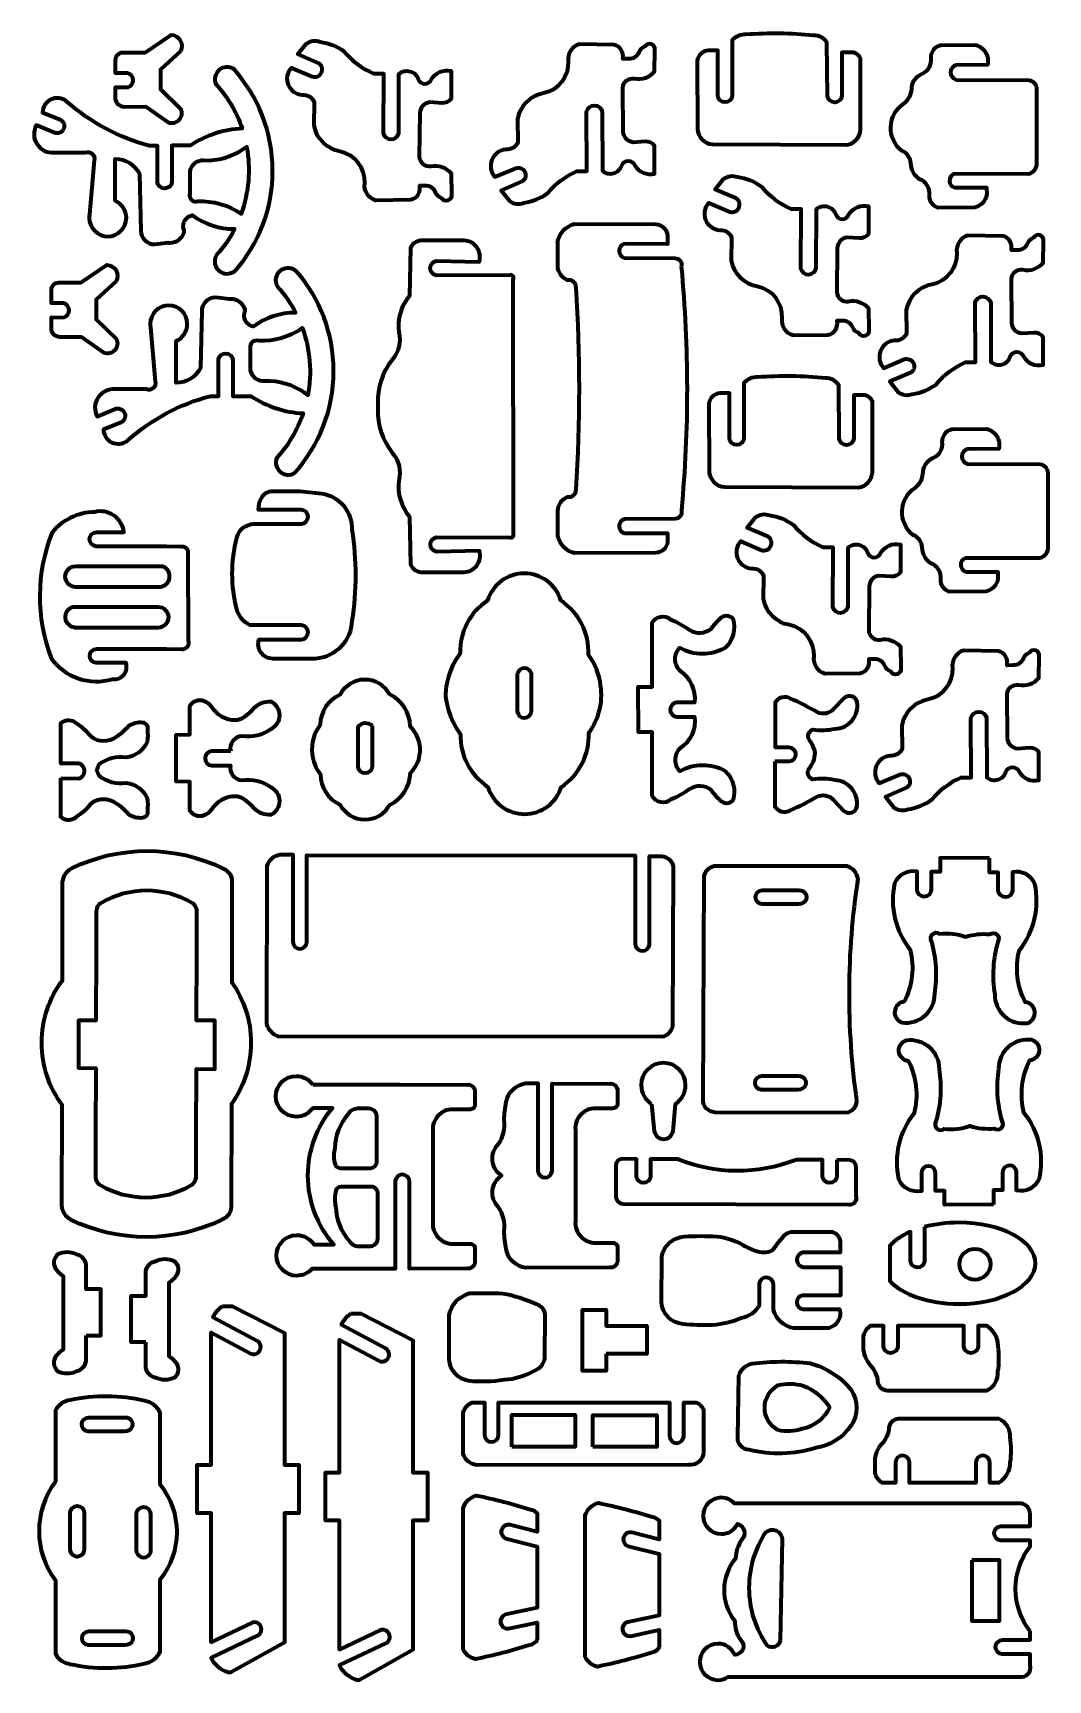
# Model space of a CAD drawing. Header units: centimetres. Extents: x -9.9 to 13.7, y -14.2 to 24.
import ezdxf

# ---------------------------------------------------------------- set-up
doc = ezdxf.new("R2010")
doc.units = ezdxf.units.CM
doc.header["$MEASUREMENT"] = 0
doc.layers.add('Laag 1', color=7, linetype='Continuous')

msp = doc.modelspace()

# ---------------------------------------------------------------- linework, layer by layer
at = {"layer": 'Laag 1', "lineweight": 100}
for points, knots in [([(-6.4484, 23.62317), (-6.40561, 23.70076), (-6.40601, 23.79496), (-6.44944, 23.87219), (-6.44944, 23.87219), (-6.49287, 23.94944), (-6.57316, 23.99872), (-6.66169, 24.00248), (-6.66169, 24.00248), (-6.66169, 24.00248), (-7.26418, 23.59216), (-7.26418, 23.59216), (-7.26418, 23.59216), (-7.26418, 23.59216), (-7.73876, 23.59216), (-7.73876, 23.59216), (-7.73876, 23.59216), (-7.7907, 23.60253), (-7.84456, 23.589), (-7.88544, 23.55533), (-7.88544, 23.55533), (-7.92633, 23.52167), (-7.94969, 23.4714), (-7.94969, 23.41844), (-7.94969, 23.41844), (-7.94969, 23.41844), (-7.94969, 23.11446), (-7.94969, 23.11446), (-7.94969, 23.11446), (-7.94969, 23.11446), (-7.66742, 23.11446), (-7.66742, 23.11446), (-7.66742, 23.11446), (-7.59324, 23.09529), (-7.54094, 23.02902), (-7.53949, 22.95241), (-7.53949, 22.95241), (-7.53804, 22.87582), (-7.58782, 22.80763), (-7.66122, 22.78566), (-7.66122, 22.78566), (-7.66122, 22.78566), (-7.94969, 22.78878), (-7.94969, 22.78878), (-7.94969, 22.78878), (-7.94969, 22.78878), (-7.94969, 22.54992), (-7.94969, 22.54992), (-7.94969, 22.54992), (-7.95332, 22.4939), (-7.93438, 22.43875), (-7.89708, 22.39679), (-7.89708, 22.39679), (-7.85978, 22.35484), (-7.80724, 22.32955), (-7.75117, 22.32659), (-7.75117, 22.32659), (-7.75117, 22.32659), (-7.25178, 22.3297), (-7.25178, 22.3297), (-7.25178, 22.3297), (-7.25178, 22.3297), (-6.73377, 21.96679), (-6.73377, 21.96679), (-6.73377, 21.96679), (-6.64517, 21.93223), (-6.54444, 21.9555), (-6.47998, 22.02544), (-6.47998, 22.02544), (-6.41553, 22.09538), (-6.40053, 22.19767), (-6.4422, 22.28316), (-6.4422, 22.28316), (-6.4422, 22.28316), (-6.91057, 22.73913), (-6.91057, 22.73913), (-6.91057, 22.73913), (-6.91057, 22.73913), (-6.91057, 23.19822), (-6.91057, 23.19822), (-6.91057, 23.19822), (-6.91057, 23.19822), (-6.4484, 23.62317), (-6.4484, 23.62317)], [0, 0, 0, 0, 0.04545455, 0.04545455, 0.04545455, 0.04545455, 0.09090909, 0.09090909, 0.09090909, 0.09090909, 0.13636364, 0.13636364, 0.13636364, 0.13636364, 0.18181818, 0.18181818, 0.18181818, 0.18181818, 0.22727273, 0.22727273, 0.22727273, 0.22727273, 0.27272727, 0.27272727, 0.27272727, 0.27272727, 0.31818182, 0.31818182, 0.31818182, 0.31818182, 0.36363636, 0.36363636, 0.36363636, 0.36363636, 0.40909091, 0.40909091, 0.40909091, 0.40909091, 0.45454545, 0.45454545, 0.45454545, 0.45454545, 0.5, 0.5, 0.5, 0.5, 0.54545455, 0.54545455, 0.54545455, 0.54545455, 0.59090909, 0.59090909, 0.59090909, 0.59090909, 0.63636364, 0.63636364, 0.63636364, 0.63636364, 0.68181818, 0.68181818, 0.68181818, 0.68181818, 0.72727273, 0.72727273, 0.72727273, 0.72727273, 0.77272727, 0.77272727, 0.77272727, 0.77272727, 0.81818182, 0.81818182, 0.81818182, 0.81818182, 0.86363636, 0.86363636, 0.86363636, 0.86363636, 0.90909091, 0.90909091, 0.90909091, 0.90909091, 1, 1, 1, 1]), ([(-1.10588, 20.17568), (-1.10588, 20.17568), (-1.91353, 20.16153), (-1.91353, 20.16153), (-1.91353, 20.16153), (-2.08764, 20.21368), (-2.19807, 20.38458), (-2.17408, 20.56475), (-2.17408, 20.56475), (-2.15694, 20.91638), (-2.39962, 21.22765), (-2.74482, 21.29678), (-2.74482, 21.29678), (-3.05178, 21.35126), (-3.2921, 21.59157), (-3.34657, 21.89854), (-3.34657, 21.89854), (-3.34657, 21.89854), (-3.33727, 22.43207), (-3.33727, 22.43207), (-3.33727, 22.43207), (-3.38305, 22.54496), (-3.4985, 22.61346), (-3.61953, 22.59955), (-3.61953, 22.59955), (-3.7635, 22.6139), (-3.88747, 22.70729), (-3.94098, 22.84171), (-3.94098, 22.84171), (-3.99448, 22.97615), (-3.96861, 23.12917), (-3.87388, 23.23853), (-3.87388, 23.23853), (-3.87388, 23.23853), (-3.39, 23.03381), (-3.39, 23.03381), (-3.39, 23.03381), (-3.30907, 23.00653), (-3.22028, 23.04185), (-3.18025, 23.1173), (-3.18025, 23.1173), (-3.14022, 23.19274), (-3.16073, 23.28608), (-3.2287, 23.33779), (-3.2287, 23.33779), (-3.2287, 23.33779), (-3.72499, 23.55183), (-3.72499, 23.55183), (-3.72499, 23.55183), (-3.72499, 23.55183), (-3.53268, 23.79686), (-3.53268, 23.79686), (-3.53268, 23.79686), (-3.43767, 23.86649), (-3.31372, 23.88286), (-3.20389, 23.84028), (-3.20389, 23.84028), (-3.00421, 23.81264), (-2.81451, 23.73589), (-2.65176, 23.61695), (-2.65176, 23.61695), (-2.46773, 23.39427), (-2.23399, 23.2179), (-1.96936, 23.10205), (-1.96936, 23.10205), (-1.96936, 23.10205), (-1.73983, 23.10205), (-1.73983, 23.10205), (-1.73983, 23.10205), (-1.73983, 23.10205), (-1.74603, 21.71865), (-1.74603, 21.71865), (-1.74603, 21.71865), (-1.72438, 21.63604), (-1.64907, 21.57893), (-1.56369, 21.58041), (-1.56369, 21.58041), (-1.4783, 21.58188), (-1.405, 21.64153), (-1.38622, 21.72484), (-1.38622, 21.72484), (-1.38622, 21.72484), (-1.38001, 23.09586), (-1.38001, 23.09586), (-1.38001, 23.09586), (-1.30988, 23.1578), (-1.21317, 23.18005), (-1.12301, 23.155), (-1.12301, 23.155), (-1.03285, 23.12997), (-0.96149, 23.06101), (-0.93335, 22.97177), (-0.93335, 22.97177), (-0.91032, 22.90764), (-0.84951, 22.86484), (-0.78136, 22.86484), (-0.78136, 22.86484), (-0.7132, 22.86486), (-0.65239, 22.90763), (-0.62937, 22.97177), (-0.62937, 22.97177), (-0.53444, 23.12888), (-0.34886, 23.20662), (-0.1703, 23.16409), (-0.1703, 23.16409), (-0.1703, 23.16409), (-0.1703, 22.52095), (-0.1703, 22.52095), (-0.1703, 22.52095), (-0.21974, 22.45124), (-0.30225, 22.41274), (-0.38743, 22.41964), (-0.38743, 22.41964), (-0.38743, 22.41964), (-0.66659, 22.43826), (-0.66659, 22.43826), (-0.66659, 22.43826), (-0.79455, 22.42491), (-0.89276, 22.31871), (-0.89613, 22.19011), (-0.89613, 22.19011), (-0.89613, 22.19011), (-0.90853, 21.17273), (-0.90853, 21.17273), (-0.90853, 21.17273), (-0.90502, 21.1073), (-0.87405, 21.04641), (-0.82325, 21.00506), (-0.82325, 21.00506), (-0.77244, 20.96371), (-0.70654, 20.94574), (-0.64178, 20.95558), (-0.64178, 20.95558), (-0.46684, 20.99389), (-0.28512, 20.93171), (-0.1703, 20.79429), (-0.1703, 20.79429), (-0.1703, 20.79429), (-0.16409, 20.29799), (-0.16409, 20.29799), (-0.16409, 20.29799), (-0.15231, 20.23807), (-0.18632, 20.17856), (-0.24395, 20.15831), (-0.24395, 20.15831), (-0.30158, 20.13807), (-0.36534, 20.16321), (-0.39363, 20.21735), (-0.39363, 20.21735), (-0.45672, 20.23991), (-0.50813, 20.28683), (-0.53631, 20.34762), (-0.53631, 20.34762), (-0.5717, 20.44597), (-0.66774, 20.50915), (-0.77205, 20.50272), (-0.77205, 20.50272), (-0.77205, 20.50272), (-0.90774, 20.50447), (-0.90774, 20.50447), (-0.90774, 20.50447), (-0.89275, 20.43083), (-0.90562, 20.35346), (-0.94324, 20.29102), (-0.94324, 20.29102), (-0.98087, 20.2286), (-1.03983, 20.18678), (-1.10589, 20.17566)], [0, 0, 0, 0, 0.02325581, 0.02325581, 0.02325581, 0.02325581, 0.04651163, 0.04651163, 0.04651163, 0.04651163, 0.06976744, 0.06976744, 0.06976744, 0.06976744, 0.09302326, 0.09302326, 0.09302326, 0.09302326, 0.11627907, 0.11627907, 0.11627907, 0.11627907, 0.13953488, 0.13953488, 0.13953488, 0.13953488, 0.1627907, 0.1627907, 0.1627907, 0.1627907, 0.18604651, 0.18604651, 0.18604651, 0.18604651, 0.20930233, 0.20930233, 0.20930233, 0.20930233, 0.23255814, 0.23255814, 0.23255814, 0.23255814, 0.25581395, 0.25581395, 0.25581395, 0.25581395, 0.27906977, 0.27906977, 0.27906977, 0.27906977, 0.30232558, 0.30232558, 0.30232558, 0.30232558, 0.3255814, 0.3255814, 0.3255814, 0.3255814, 0.34883721, 0.34883721, 0.34883721, 0.34883721, 0.37209302, 0.37209302, 0.37209302, 0.37209302, 0.39534884, 0.39534884, 0.39534884, 0.39534884, 0.41860465, 0.41860465, 0.41860465, 0.41860465, 0.44186047, 0.44186047, 0.44186047, 0.44186047, 0.46511628, 0.46511628, 0.46511628, 0.46511628, 0.48837209, 0.48837209, 0.48837209, 0.48837209, 0.51162791, 0.51162791, 0.51162791, 0.51162791, 0.53488372, 0.53488372, 0.53488372, 0.53488372, 0.55813953, 0.55813953, 0.55813953, 0.55813953, 0.58139535, 0.58139535, 0.58139535, 0.58139535, 0.60465116, 0.60465116, 0.60465116, 0.60465116, 0.62790698, 0.62790698, 0.62790698, 0.62790698, 0.65116279, 0.65116279, 0.65116279, 0.65116279, 0.6744186, 0.6744186, 0.6744186, 0.6744186, 0.69767442, 0.69767442, 0.69767442, 0.69767442, 0.72093023, 0.72093023, 0.72093023, 0.72093023, 0.74418605, 0.74418605, 0.74418605, 0.74418605, 0.76744186, 0.76744186, 0.76744186, 0.76744186, 0.79069767, 0.79069767, 0.79069767, 0.79069767, 0.81395349, 0.81395349, 0.81395349, 0.81395349, 0.8372093, 0.8372093, 0.8372093, 0.8372093, 0.86046512, 0.86046512, 0.86046512, 0.86046512, 0.88372093, 0.88372093, 0.88372093, 0.88372093, 0.90697674, 0.90697674, 0.90697674, 0.90697674, 0.93023256, 0.93023256, 0.93023256, 0.93023256, 0.95348837, 0.95348837, 0.95348837, 0.95348837, 1, 1, 1, 1]), ([(3.6095, 23.77079), (3.6095, 23.77079), (2.80186, 23.78494), (2.80186, 23.78494), (2.80186, 23.78494), (2.62775, 23.73277), (2.51731, 23.56185), (2.5413, 23.38169), (2.5413, 23.38169), (2.55845, 23.03006), (2.31576, 22.71879), (1.97056, 22.64966), (1.97056, 22.64966), (1.6636, 22.59519), (1.42329, 22.35487), (1.36881, 22.0479), (1.36881, 22.0479), (1.36881, 22.0479), (1.37812, 21.5144), (1.37812, 21.5144), (1.37812, 21.5144), (1.33234, 21.4015), (1.21688, 21.33298), (1.09585, 21.34689), (1.09585, 21.34689), (0.95188, 21.33255), (0.82791, 21.23915), (0.77441, 21.10473), (0.77441, 21.10473), (0.7209, 20.97032), (0.74677, 20.81727), (0.8415, 20.70791), (0.8415, 20.70791), (0.8415, 20.70791), (1.32538, 20.91263), (1.32538, 20.91263), (1.32538, 20.91263), (1.40632, 20.93994), (1.4951, 20.90459), (1.53513, 20.82915), (1.53513, 20.82915), (1.57517, 20.75371), (1.55465, 20.66036), (1.48668, 20.60865), (1.48668, 20.60865), (1.48668, 20.60865), (0.99039, 20.39463), (0.99039, 20.39463), (0.99039, 20.39463), (0.99039, 20.39463), (1.18271, 20.14958), (1.18271, 20.14958), (1.18271, 20.14958), (1.27771, 20.07997), (1.40167, 20.06358), (1.51149, 20.10616), (1.51149, 20.10616), (1.71118, 20.13383), (1.90087, 20.21055), (2.06362, 20.32949), (2.06362, 20.32949), (2.24765, 20.55217), (2.48139, 20.72854), (2.74602, 20.84439), (2.74602, 20.84439), (2.74602, 20.84439), (2.97556, 20.84439), (2.97556, 20.84439), (2.97556, 20.84439), (2.97556, 20.84439), (2.96936, 22.22782), (2.96936, 22.22782), (2.96936, 22.22782), (2.99101, 22.31043), (3.06632, 22.36751), (3.1517, 22.36604), (3.1517, 22.36604), (3.23708, 22.36458), (3.31038, 22.30491), (3.32917, 22.2216), (3.32917, 22.2216), (3.32917, 22.2216), (3.33538, 20.8506), (3.33538, 20.8506), (3.33538, 20.8506), (3.40551, 20.78867), (3.50221, 20.76639), (3.59237, 20.79144), (3.59237, 20.79144), (3.68253, 20.81649), (3.7539, 20.88543), (3.78203, 20.97467), (3.78203, 20.97467), (3.80506, 21.03882), (3.86587, 21.0816), (3.93402, 21.0816), (3.93402, 21.0816), (4.00218, 21.0816), (4.06299, 21.03881), (4.08601, 20.97467), (4.08601, 20.97467), (4.18094, 20.81758), (4.36652, 20.73982), (4.54508, 20.78236), (4.54508, 20.78236), (4.54508, 20.78236), (4.54509, 21.42552), (4.54509, 21.42552), (4.54509, 21.42552), (4.49564, 21.49523), (4.41313, 21.5337), (4.32796, 21.5268), (4.32796, 21.5268), (4.32796, 21.5268), (4.0488, 21.5082), (4.0488, 21.5082), (4.0488, 21.5082), (3.92084, 21.52156), (3.82263, 21.62772), (3.81926, 21.75633), (3.81926, 21.75633), (3.81926, 21.75633), (3.80685, 22.77374), (3.80685, 22.77374), (3.80685, 22.77374), (3.81036, 22.83914), (3.84133, 22.90003), (3.89213, 22.94138), (3.89213, 22.94138), (3.94294, 22.98273), (4.00884, 23.0007), (4.0736, 22.99086), (4.0736, 22.99086), (4.24855, 22.95257), (4.43026, 23.01473), (4.54508, 23.15215), (4.54508, 23.15215), (4.54508, 23.15215), (4.55129, 23.64845), (4.55129, 23.64845), (4.55129, 23.64845), (4.56308, 23.7084), (4.52906, 23.76788), (4.47143, 23.78813), (4.47143, 23.78813), (4.41381, 23.80839), (4.35004, 23.78324), (4.32175, 23.72909), (4.32175, 23.72909), (4.25866, 23.70655), (4.20725, 23.65961), (4.17907, 23.59882), (4.17907, 23.59882), (4.14369, 23.50048), (4.04764, 23.43729), (3.94333, 23.44372), (3.94333, 23.44372), (3.94333, 23.44372), (3.80765, 23.442), (3.80765, 23.442), (3.80765, 23.442), (3.82264, 23.51562), (3.80976, 23.59299), (3.77214, 23.65542), (3.77214, 23.65542), (3.73452, 23.71785), (3.67556, 23.75967), (3.6095, 23.77078)], [0, 0, 0, 0, 0.02325581, 0.02325581, 0.02325581, 0.02325581, 0.04651163, 0.04651163, 0.04651163, 0.04651163, 0.06976744, 0.06976744, 0.06976744, 0.06976744, 0.09302326, 0.09302326, 0.09302326, 0.09302326, 0.11627907, 0.11627907, 0.11627907, 0.11627907, 0.13953488, 0.13953488, 0.13953488, 0.13953488, 0.1627907, 0.1627907, 0.1627907, 0.1627907, 0.18604651, 0.18604651, 0.18604651, 0.18604651, 0.20930233, 0.20930233, 0.20930233, 0.20930233, 0.23255814, 0.23255814, 0.23255814, 0.23255814, 0.25581395, 0.25581395, 0.25581395, 0.25581395, 0.27906977, 0.27906977, 0.27906977, 0.27906977, 0.30232558, 0.30232558, 0.30232558, 0.30232558, 0.3255814, 0.3255814, 0.3255814, 0.3255814, 0.34883721, 0.34883721, 0.34883721, 0.34883721, 0.37209302, 0.37209302, 0.37209302, 0.37209302, 0.39534884, 0.39534884, 0.39534884, 0.39534884, 0.41860465, 0.41860465, 0.41860465, 0.41860465, 0.44186047, 0.44186047, 0.44186047, 0.44186047, 0.46511628, 0.46511628, 0.46511628, 0.46511628, 0.48837209, 0.48837209, 0.48837209, 0.48837209, 0.51162791, 0.51162791, 0.51162791, 0.51162791, 0.53488372, 0.53488372, 0.53488372, 0.53488372, 0.55813953, 0.55813953, 0.55813953, 0.55813953, 0.58139535, 0.58139535, 0.58139535, 0.58139535, 0.60465116, 0.60465116, 0.60465116, 0.60465116, 0.62790698, 0.62790698, 0.62790698, 0.62790698, 0.65116279, 0.65116279, 0.65116279, 0.65116279, 0.6744186, 0.6744186, 0.6744186, 0.6744186, 0.69767442, 0.69767442, 0.69767442, 0.69767442, 0.72093023, 0.72093023, 0.72093023, 0.72093023, 0.74418605, 0.74418605, 0.74418605, 0.74418605, 0.76744186, 0.76744186, 0.76744186, 0.76744186, 0.79069767, 0.79069767, 0.79069767, 0.79069767, 0.81395349, 0.81395349, 0.81395349, 0.81395349, 0.8372093, 0.8372093, 0.8372093, 0.8372093, 0.86046512, 0.86046512, 0.86046512, 0.86046512, 0.88372093, 0.88372093, 0.88372093, 0.88372093, 0.90697674, 0.90697674, 0.90697674, 0.90697674, 0.93023256, 0.93023256, 0.93023256, 0.93023256, 0.95348837, 0.95348837, 0.95348837, 0.95348837, 1, 1, 1, 1]), ([(6.00855, 22.58715), (6.00855, 22.58715), (6.01165, 23.63557), (6.01165, 23.63557), (6.01165, 23.63557), (6.01165, 23.63557), (5.79142, 23.63557), (5.79142, 23.63557), (5.79142, 23.63557), (5.65673, 23.63035), (5.54603, 23.52756), (5.53086, 23.39362), (5.53086, 23.39362), (5.53086, 23.39362), (5.53707, 21.8241), (5.53707, 21.8241), (5.53707, 21.8241), (5.54824, 21.63256), (5.69935, 21.47878), (5.89068, 21.46428), (5.89068, 21.46428), (5.89068, 21.46428), (8.99871, 21.45189), (8.99871, 21.45189), (8.99871, 21.45189), (9.17459, 21.47735), (9.30891, 21.622), (9.3213, 21.79928), (9.3213, 21.79928), (9.3213, 21.79928), (9.3213, 23.4522), (9.3213, 23.4522), (9.3213, 23.4522), (9.28929, 23.52084), (9.2294, 23.57248), (9.15679, 23.59407), (9.15679, 23.59407), (9.15679, 23.59407), (8.88704, 23.59216), (8.88704, 23.59216), (8.88704, 23.59216), (8.88704, 23.59216), (8.88704, 22.58096), (8.88704, 22.58096), (8.88704, 22.58096), (8.87595, 22.49692), (8.80431, 22.4341), (8.71955, 22.4341), (8.71955, 22.4341), (8.63479, 22.43411), (8.56314, 22.49691), (8.55205, 22.58094), (8.55205, 22.58094), (8.55205, 22.58094), (8.53964, 23.82788), (8.53964, 23.82788), (8.53964, 23.82788), (8.47244, 23.92996), (8.35786, 23.99074), (8.23566, 23.98917), (8.23566, 23.98917), (7.7119, 24.04001), (7.18475, 24.04623), (6.65993, 24.00778), (6.65993, 24.00778), (6.54095, 24.01284), (6.42558, 23.9662), (6.34354, 23.87987), (6.34354, 23.87987), (6.34354, 23.87987), (6.34355, 22.58715), (6.34355, 22.58715), (6.34355, 22.58715), (6.33321, 22.5025), (6.26133, 22.43884), (6.17605, 22.43884), (6.17605, 22.43884), (6.09076, 22.43886), (6.01888, 22.50249), (6.00855, 22.58714)], [0, 0, 0, 0, 0.04761905, 0.04761905, 0.04761905, 0.04761905, 0.0952381, 0.0952381, 0.0952381, 0.0952381, 0.14285714, 0.14285714, 0.14285714, 0.14285714, 0.19047619, 0.19047619, 0.19047619, 0.19047619, 0.23809524, 0.23809524, 0.23809524, 0.23809524, 0.28571429, 0.28571429, 0.28571429, 0.28571429, 0.33333333, 0.33333333, 0.33333333, 0.33333333, 0.38095238, 0.38095238, 0.38095238, 0.38095238, 0.42857143, 0.42857143, 0.42857143, 0.42857143, 0.47619048, 0.47619048, 0.47619048, 0.47619048, 0.52380952, 0.52380952, 0.52380952, 0.52380952, 0.57142857, 0.57142857, 0.57142857, 0.57142857, 0.61904762, 0.61904762, 0.61904762, 0.61904762, 0.66666667, 0.66666667, 0.66666667, 0.66666667, 0.71428571, 0.71428571, 0.71428571, 0.71428571, 0.76190476, 0.76190476, 0.76190476, 0.76190476, 0.80952381, 0.80952381, 0.80952381, 0.80952381, 0.85714286, 0.85714286, 0.85714286, 0.85714286, 0.9047619, 0.9047619, 0.9047619, 0.9047619, 1, 1, 1, 1]), ([(11.4988, 20.4593), (11.43004, 20.47956), (11.38185, 20.5414), (11.37904, 20.61303), (11.37904, 20.61303), (11.37624, 20.68467), (11.41941, 20.7501), (11.48638, 20.77567), (11.48638, 20.77567), (11.48638, 20.77567), (13.19859, 20.76948), (13.19859, 20.76948), (13.19859, 20.76948), (13.31879, 20.79313), (13.40335, 20.90148), (13.39711, 21.02382), (13.39711, 21.02382), (13.39711, 21.02382), (13.39711, 22.74844), (13.39711, 22.74844), (13.39711, 22.74844), (13.39981, 22.85097), (13.325, 22.93912), (13.2234, 22.95316), (13.2234, 22.95316), (13.2234, 22.95316), (11.53291, 22.96247), (11.53291, 22.96247), (11.53291, 22.96247), (11.45707, 22.98416), (11.40501, 23.05381), (11.40574, 23.1327), (11.40574, 23.1327), (11.40647, 23.21159), (11.45977, 23.28028), (11.53601, 23.30057), (11.53601, 23.30057), (11.53601, 23.30057), (12.26185, 23.30678), (12.26185, 23.30678), (12.26185, 23.30678), (12.28544, 23.40717), (12.26789, 23.51284), (12.21312, 23.60024), (12.21312, 23.60024), (12.15836, 23.68764), (12.07091, 23.7495), (11.97026, 23.77204), (11.97026, 23.77204), (11.97026, 23.77204), (11.1762, 23.76585), (11.1762, 23.76585), (11.1762, 23.76585), (11.03882, 23.7307), (10.94534, 23.60347), (10.95286, 23.46186), (10.95286, 23.46186), (10.97482, 23.31256), (10.89325, 23.16724), (10.75435, 23.10825), (10.75435, 23.10825), (10.61795, 23.05201), (10.52291, 22.92605), (10.5062, 22.77945), (10.5062, 22.77945), (10.5103, 22.63207), (10.44045, 22.4924), (10.32009, 22.40724), (10.32009, 22.40724), (10.13938, 22.28646), (10.02739, 22.08647), (10.01879, 21.86927), (10.01879, 21.86927), (10.01021, 21.65209), (10.10606, 21.44388), (10.27666, 21.30919), (10.27666, 21.30919), (10.39616, 21.26276), (10.47825, 21.15169), (10.48759, 21.02382), (10.48759, 21.02382), (10.48611, 20.87725), (10.55835, 20.73973), (10.6799, 20.65781), (10.6799, 20.65781), (10.83816, 20.60337), (10.93654, 20.44542), (10.91564, 20.27938), (10.91564, 20.27938), (10.91275, 20.15311), (10.98982, 20.03872), (11.10796, 19.99401), (11.10796, 19.99401), (11.10796, 19.99401), (11.95786, 20.00022), (11.95786, 20.00022), (11.95786, 20.00022), (12.10808, 20.02601), (12.22384, 20.14682), (12.24322, 20.29799), (12.24322, 20.29799), (12.24322, 20.29799), (12.23703, 20.4593), (12.23703, 20.4593), (12.23703, 20.4593), (12.23703, 20.4593), (11.4988, 20.4593), (11.4988, 20.4593)], [0, 0, 0, 0, 0.03571429, 0.03571429, 0.03571429, 0.03571429, 0.07142857, 0.07142857, 0.07142857, 0.07142857, 0.10714286, 0.10714286, 0.10714286, 0.10714286, 0.14285714, 0.14285714, 0.14285714, 0.14285714, 0.17857143, 0.17857143, 0.17857143, 0.17857143, 0.21428571, 0.21428571, 0.21428571, 0.21428571, 0.25, 0.25, 0.25, 0.25, 0.28571429, 0.28571429, 0.28571429, 0.28571429, 0.32142857, 0.32142857, 0.32142857, 0.32142857, 0.35714286, 0.35714286, 0.35714286, 0.35714286, 0.39285714, 0.39285714, 0.39285714, 0.39285714, 0.42857143, 0.42857143, 0.42857143, 0.42857143, 0.46428571, 0.46428571, 0.46428571, 0.46428571, 0.5, 0.5, 0.5, 0.5, 0.53571429, 0.53571429, 0.53571429, 0.53571429, 0.57142857, 0.57142857, 0.57142857, 0.57142857, 0.60714286, 0.60714286, 0.60714286, 0.60714286, 0.64285714, 0.64285714, 0.64285714, 0.64285714, 0.67857143, 0.67857143, 0.67857143, 0.67857143, 0.71428571, 0.71428571, 0.71428571, 0.71428571, 0.75, 0.75, 0.75, 0.75, 0.78571429, 0.78571429, 0.78571429, 0.78571429, 0.82142857, 0.82142857, 0.82142857, 0.82142857, 0.85714286, 0.85714286, 0.85714286, 0.85714286, 0.89285714, 0.89285714, 0.89285714, 0.89285714, 0.92857143, 0.92857143, 0.92857143, 0.92857143, 1, 1, 1, 1]), ([(-5.16795, 18.53886), (-4.63218, 19.15868), (-4.30812, 19.96655), (-4.30812, 20.85012), (-4.30812, 20.85012), (-4.30812, 21.75738), (-4.64979, 22.58484), (-5.21149, 23.21084), (-5.21149, 23.21084), (-5.31633, 23.27706), (-5.45204, 23.26738), (-5.54644, 23.18699), (-5.54644, 23.18699), (-5.64084, 23.1066), (-5.67199, 22.97415), (-5.62332, 22.86011), (-5.62332, 22.86011), (-5.35236, 22.56187), (-5.14509, 22.21146), (-5.0142, 21.83036), (-5.0142, 21.83036), (-5.0142, 21.83036), (-5.01535, 21.83031), (-5.01535, 21.83031), (-5.01535, 21.83031), (-5.44499, 21.8089), (-5.86083, 21.6717), (-6.21887, 21.43326), (-6.21887, 21.43326), (-6.21887, 21.43326), (-6.64382, 21.43327), (-6.64382, 21.43327), (-6.64382, 21.43327), (-6.64382, 21.43327), (-6.64382, 20.58027), (-6.64382, 20.58027), (-6.64382, 20.58027), (-6.65864, 20.50042), (-6.72758, 20.44199), (-6.80879, 20.44049), (-6.80879, 20.44049), (-6.88999, 20.43898), (-6.96105, 20.4948), (-6.97882, 20.57406), (-6.97882, 20.57406), (-6.97882, 20.57406), (-6.97881, 21.43016), (-6.97881, 21.43016), (-6.97881, 21.43016), (-6.97881, 21.43016), (-7.16182, 21.43016), (-7.16182, 21.43016), (-7.16182, 21.43016), (-7.87067, 21.616), (-8.52619, 21.96513), (-9.07593, 22.44967), (-9.07593, 22.44967), (-9.07593, 22.44967), (-9.07752, 22.45108), (-9.07752, 22.45108), (-9.07752, 22.45108), (-9.07752, 22.45108), (-9.07911, 22.45249), (-9.07911, 22.45249), (-9.07911, 22.45249), (-9.07911, 22.45249), (-9.08072, 22.4539), (-9.08072, 22.4539), (-9.08072, 22.4539), (-9.08072, 22.4539), (-9.08232, 22.45533), (-9.08232, 22.45533), (-9.08232, 22.45533), (-9.09165, 22.4636), (-9.10096, 22.47189), (-9.11023, 22.48023), (-9.11023, 22.48023), (-9.10517, 22.47533), (-9.10007, 22.47046), (-9.09492, 22.46565), (-9.09492, 22.46565), (-9.19656, 22.54508), (-9.33444, 22.56), (-9.45073, 22.5042), (-9.45073, 22.5042), (-9.56702, 22.4484), (-9.64164, 22.3315), (-9.64329, 22.20252), (-9.64329, 22.20252), (-9.64329, 22.20252), (-9.23385, 22.04123), (-9.23385, 22.04123), (-9.23385, 22.04123), (-9.15792, 22.00176), (-9.1224, 21.91258), (-9.15039, 21.83171), (-9.15039, 21.83171), (-9.17839, 21.75085), (-9.26143, 21.70272), (-9.34551, 21.71863), (-9.34551, 21.71863), (-9.34551, 21.71863), (-9.79218, 21.90474), (-9.79218, 21.90474), (-9.79218, 21.90474), (-9.8647, 21.76433), (-9.85531, 21.59559), (-9.76764, 21.46409), (-9.76764, 21.46409), (-9.67997, 21.33261), (-9.52784, 21.25903), (-9.37033, 21.27197), (-9.37033, 21.27197), (-9.37033, 21.27197), (-8.6507, 21.27198), (-8.6507, 21.27198), (-8.6507, 21.27198), (-8.59659, 21.29506), (-8.53401, 21.28477), (-8.49015, 21.24556), (-8.49015, 21.24556), (-8.44629, 21.20636), (-8.42907, 21.14531), (-8.44598, 21.08896), (-8.44598, 21.08896), (-8.44598, 21.08896), (-8.55287, 19.83436), (-8.55287, 19.83436), (-8.55287, 19.83436), (-8.55729, 19.80952), (-8.55958, 19.78416), (-8.55958, 19.75828), (-8.55958, 19.75828), (-8.55958, 19.52081), (-8.36707, 19.32829), (-8.1296, 19.32829), (-8.1296, 19.32829), (-7.89212, 19.32829), (-7.69961, 19.5208), (-7.69961, 19.75828), (-7.69961, 19.75828), (-7.69961, 19.93394), (-7.80494, 20.08499), (-7.95589, 20.15173), (-7.95589, 20.15173), (-7.95589, 20.15173), (-7.95589, 21.1231), (-7.95589, 21.1231), (-7.95589, 21.1231), (-7.71771, 21.12697), (-7.49932, 20.99106), (-7.39756, 20.77567), (-7.39756, 20.77567), (-7.39756, 20.77567), (-7.36649, 19.46051), (-7.36649, 19.46051), (-7.36649, 19.46051), (-7.36649, 19.2858), (-7.22487, 19.14417), (-7.05016, 19.14417), (-7.05016, 19.14417), (-7.05016, 19.14417), (-6.97178, 19.15396), (-6.97178, 19.15396), (-6.97178, 19.15396), (-6.97178, 19.15396), (-6.73128, 19.184), (-6.73128, 19.184), (-6.73128, 19.184), (-6.7173, 19.18226), (-6.70307, 19.18136), (-6.68863, 19.18136), (-6.68863, 19.18136), (-6.53558, 19.18137), (-6.40588, 19.28129), (-6.3612, 19.41946), (-6.3612, 19.41946), (-6.35812, 19.43636), (-6.35888, 19.4537), (-6.36343, 19.47025), (-6.36343, 19.47025), (-6.38746, 19.52645), (-6.3886, 19.5898), (-6.36661, 19.64682), (-6.36661, 19.64682), (-6.35702, 19.67486), (-6.34279, 19.70109), (-6.3245, 19.7244), (-6.3245, 19.7244), (-6.28578, 19.7738), (-6.23074, 19.80779), (-6.16924, 19.82031), (-6.16924, 19.82031), (-5.8861, 19.60975), (-5.54187, 19.49754), (-5.18904, 19.50083), (-5.18904, 19.50083), (-5.30358, 19.28033), (-5.44531, 19.07502), (-5.61091, 18.88976), (-5.61091, 18.88976), (-5.62238, 18.87077), (-5.6316, 18.8505), (-5.63837, 18.82936), (-5.63837, 18.82936), (-5.67862, 18.70648), (-5.6284, 18.5737), (-5.5169, 18.50589), (-5.5169, 18.50589), (-5.4054, 18.43808), (-5.26094, 18.45245), (-5.16795, 18.53885)], [0, 0, 0, 0, 0.01851852, 0.01851852, 0.01851852, 0.01851852, 0.03703704, 0.03703704, 0.03703704, 0.03703704, 0.05555556, 0.05555556, 0.05555556, 0.05555556, 0.07407407, 0.07407407, 0.07407407, 0.07407407, 0.09259259, 0.09259259, 0.09259259, 0.09259259, 0.11111111, 0.11111111, 0.11111111, 0.11111111, 0.12962963, 0.12962963, 0.12962963, 0.12962963, 0.14814815, 0.14814815, 0.14814815, 0.14814815, 0.16666667, 0.16666667, 0.16666667, 0.16666667, 0.18518519, 0.18518519, 0.18518519, 0.18518519, 0.2037037, 0.2037037, 0.2037037, 0.2037037, 0.22222222, 0.22222222, 0.22222222, 0.22222222, 0.24074074, 0.24074074, 0.24074074, 0.24074074, 0.25925926, 0.25925926, 0.25925926, 0.25925926, 0.27777778, 0.27777778, 0.27777778, 0.27777778, 0.2962963, 0.2962963, 0.2962963, 0.2962963, 0.31481481, 0.31481481, 0.31481481, 0.31481481, 0.33333333, 0.33333333, 0.33333333, 0.33333333, 0.35185185, 0.35185185, 0.35185185, 0.35185185, 0.37037037, 0.37037037, 0.37037037, 0.37037037, 0.38888889, 0.38888889, 0.38888889, 0.38888889, 0.40740741, 0.40740741, 0.40740741, 0.40740741, 0.42592593, 0.42592593, 0.42592593, 0.42592593, 0.44444444, 0.44444444, 0.44444444, 0.44444444, 0.46296296, 0.46296296, 0.46296296, 0.46296296, 0.48148148, 0.48148148, 0.48148148, 0.48148148, 0.5, 0.5, 0.5, 0.5, 0.51851852, 0.51851852, 0.51851852, 0.51851852, 0.53703704, 0.53703704, 0.53703704, 0.53703704, 0.55555556, 0.55555556, 0.55555556, 0.55555556, 0.57407407, 0.57407407, 0.57407407, 0.57407407, 0.59259259, 0.59259259, 0.59259259, 0.59259259, 0.61111111, 0.61111111, 0.61111111, 0.61111111, 0.62962963, 0.62962963, 0.62962963, 0.62962963, 0.64814815, 0.64814815, 0.64814815, 0.64814815, 0.66666667, 0.66666667, 0.66666667, 0.66666667, 0.68518519, 0.68518519, 0.68518519, 0.68518519, 0.7037037, 0.7037037, 0.7037037, 0.7037037, 0.72222222, 0.72222222, 0.72222222, 0.72222222, 0.74074074, 0.74074074, 0.74074074, 0.74074074, 0.75925926, 0.75925926, 0.75925926, 0.75925926, 0.77777778, 0.77777778, 0.77777778, 0.77777778, 0.7962963, 0.7962963, 0.7962963, 0.7962963, 0.81481481, 0.81481481, 0.81481481, 0.81481481, 0.83333333, 0.83333333, 0.83333333, 0.83333333, 0.85185185, 0.85185185, 0.85185185, 0.85185185, 0.87037037, 0.87037037, 0.87037037, 0.87037037, 0.88888889, 0.88888889, 0.88888889, 0.88888889, 0.90740741, 0.90740741, 0.90740741, 0.90740741, 0.92592593, 0.92592593, 0.92592593, 0.92592593, 0.94444444, 0.94444444, 0.94444444, 0.94444444, 0.96296296, 0.96296296, 0.96296296, 0.96296296, 1, 1, 1, 1]), ([(-6.23127, 20.51203), (-6.23127, 20.51203), (-6.23127, 20.83772), (-6.23127, 20.83772), (-6.23127, 20.83772), (-6.20036, 20.99449), (-6.05524, 21.10197), (-5.89628, 21.08586), (-5.89628, 21.08586), (-5.58515, 21.0687), (-5.27708, 21.15484), (-5.01999, 21.3309), (-5.01999, 21.3309), (-5.01999, 21.3309), (-4.9033, 21.40875), (-4.9033, 21.40875), (-4.9033, 21.40875), (-4.80639, 20.88668), (-4.85158, 20.34817), (-5.03413, 19.84957), (-5.03413, 19.84957), (-5.33013, 20.05501), (-5.68518, 20.15801), (-6.04517, 20.1429), (-6.04517, 20.1429), (-6.09551, 20.12633), (-6.15089, 20.13849), (-6.18965, 20.17465), (-6.18965, 20.17465), (-6.2284, 20.21084), (-6.24435, 20.26524), (-6.23127, 20.3166), (-6.23127, 20.3166), (-6.23127, 20.3166), (-6.23127, 20.51203), (-6.23127, 20.51203)], [0, 0, 0, 0, 0.1, 0.1, 0.1, 0.1, 0.2, 0.2, 0.2, 0.2, 0.3, 0.3, 0.3, 0.3, 0.4, 0.4, 0.4, 0.4, 0.5, 0.5, 0.5, 0.5, 0.6, 0.6, 0.6, 0.6, 0.7, 0.7, 0.7, 0.7, 0.8, 0.8, 0.8, 0.8, 1, 1, 1, 1]), ([(8.57036, 17.04136), (8.57036, 17.04136), (7.76272, 17.02721), (7.76272, 17.02721), (7.76272, 17.02721), (7.58861, 17.07936), (7.47817, 17.25026), (7.50215, 17.43043), (7.50215, 17.43043), (7.5193, 17.78206), (7.27662, 18.09333), (6.93142, 18.16246), (6.93142, 18.16246), (6.62446, 18.21694), (6.38414, 18.45725), (6.32966, 18.76422), (6.32966, 18.76422), (6.32966, 18.76422), (6.33898, 19.29775), (6.33898, 19.29775), (6.33898, 19.29775), (6.29319, 19.41064), (6.17773, 19.47914), (6.0567, 19.46523), (6.0567, 19.46523), (5.91274, 19.47958), (5.78877, 19.57297), (5.73526, 19.70739), (5.73526, 19.70739), (5.68176, 19.84183), (5.70763, 19.99485), (5.80235, 20.1042), (5.80235, 20.1042), (5.80235, 20.1042), (6.28624, 19.89949), (6.28624, 19.89949), (6.28624, 19.89949), (6.36716, 19.87219), (6.45595, 19.90753), (6.49598, 19.98297), (6.49598, 19.98297), (6.53602, 20.05842), (6.5155, 20.15175), (6.44753, 20.20347), (6.44753, 20.20347), (6.44753, 20.20347), (5.95124, 20.41751), (5.95124, 20.41751), (5.95124, 20.41751), (5.95124, 20.41751), (6.14356, 20.66254), (6.14356, 20.66254), (6.14356, 20.66254), (6.23857, 20.73217), (6.36252, 20.74854), (6.47235, 20.70596), (6.47235, 20.70596), (6.67202, 20.67832), (6.86172, 20.60157), (7.02448, 20.48263), (7.02448, 20.48263), (7.20851, 20.25995), (7.44224, 20.08358), (7.70687, 19.96772), (7.70687, 19.96772), (7.70687, 19.96772), (7.93642, 19.96773), (7.93642, 19.96773), (7.93642, 19.96773), (7.93642, 19.96773), (7.93021, 18.58433), (7.93021, 18.58433), (7.93021, 18.58433), (7.95186, 18.50172), (8.02717, 18.44461), (8.11255, 18.44609), (8.11255, 18.44609), (8.19794, 18.44756), (8.27123, 18.50721), (8.29002, 18.59051), (8.29002, 18.59051), (8.29002, 18.59051), (8.29623, 19.96154), (8.29623, 19.96154), (8.29623, 19.96154), (8.36636, 20.02347), (8.46306, 20.04573), (8.55322, 20.02068), (8.55322, 20.02068), (8.64338, 19.99565), (8.71475, 19.92669), (8.74289, 19.83745), (8.74289, 19.83745), (8.76592, 19.7733), (8.82673, 19.73052), (8.89488, 19.73052), (8.89488, 19.73052), (8.96303, 19.73052), (9.02384, 19.7733), (9.04687, 19.83745), (9.04687, 19.83745), (9.1418, 19.99456), (9.32737, 20.0723), (9.50594, 20.02977), (9.50594, 20.02977), (9.50594, 20.02977), (9.50594, 19.38661), (9.50594, 19.38661), (9.50594, 19.38661), (9.4565, 19.31692), (9.37399, 19.27842), (9.28881, 19.28532), (9.28881, 19.28532), (9.28881, 19.28532), (9.00965, 19.30394), (9.00965, 19.30394), (9.00965, 19.30394), (8.8817, 19.29059), (8.78348, 19.18439), (8.78011, 19.05579), (8.78011, 19.05579), (8.78011, 19.05579), (8.7677, 18.03841), (8.7677, 18.03841), (8.7677, 18.03841), (8.77122, 17.97298), (8.80219, 17.91209), (8.85299, 17.87074), (8.85299, 17.87074), (8.90379, 17.82939), (8.9697, 17.81142), (9.03446, 17.82126), (9.03446, 17.82126), (9.20941, 17.85957), (9.39112, 17.79739), (9.50594, 17.65997), (9.50594, 17.65997), (9.50594, 17.65997), (9.51214, 17.16367), (9.51214, 17.16367), (9.51214, 17.16367), (9.52394, 17.10374), (9.48992, 17.04424), (9.43228, 17.02399), (9.43228, 17.02399), (9.37465, 17.00375), (9.3109, 17.02888), (9.28261, 17.08302), (9.28261, 17.08302), (9.21952, 17.10559), (9.1681, 17.15251), (9.13992, 17.2133), (9.13992, 17.2133), (9.10454, 17.31165), (9.00849, 17.37482), (8.90418, 17.36839), (8.90418, 17.36839), (8.90418, 17.36839), (8.76851, 17.37015), (8.76851, 17.37015), (8.76851, 17.37015), (8.78349, 17.29651), (8.77062, 17.21913), (8.73299, 17.1567), (8.73299, 17.1567), (8.69537, 17.09428), (8.63641, 17.05245), (8.57035, 17.04134)], [0, 0, 0, 0, 0.02325581, 0.02325581, 0.02325581, 0.02325581, 0.04651163, 0.04651163, 0.04651163, 0.04651163, 0.06976744, 0.06976744, 0.06976744, 0.06976744, 0.09302326, 0.09302326, 0.09302326, 0.09302326, 0.11627907, 0.11627907, 0.11627907, 0.11627907, 0.13953488, 0.13953488, 0.13953488, 0.13953488, 0.1627907, 0.1627907, 0.1627907, 0.1627907, 0.18604651, 0.18604651, 0.18604651, 0.18604651, 0.20930233, 0.20930233, 0.20930233, 0.20930233, 0.23255814, 0.23255814, 0.23255814, 0.23255814, 0.25581395, 0.25581395, 0.25581395, 0.25581395, 0.27906977, 0.27906977, 0.27906977, 0.27906977, 0.30232558, 0.30232558, 0.30232558, 0.30232558, 0.3255814, 0.3255814, 0.3255814, 0.3255814, 0.34883721, 0.34883721, 0.34883721, 0.34883721, 0.37209302, 0.37209302, 0.37209302, 0.37209302, 0.39534884, 0.39534884, 0.39534884, 0.39534884, 0.41860465, 0.41860465, 0.41860465, 0.41860465, 0.44186047, 0.44186047, 0.44186047, 0.44186047, 0.46511628, 0.46511628, 0.46511628, 0.46511628, 0.48837209, 0.48837209, 0.48837209, 0.48837209, 0.51162791, 0.51162791, 0.51162791, 0.51162791, 0.53488372, 0.53488372, 0.53488372, 0.53488372, 0.55813953, 0.55813953, 0.55813953, 0.55813953, 0.58139535, 0.58139535, 0.58139535, 0.58139535, 0.60465116, 0.60465116, 0.60465116, 0.60465116, 0.62790698, 0.62790698, 0.62790698, 0.62790698, 0.65116279, 0.65116279, 0.65116279, 0.65116279, 0.6744186, 0.6744186, 0.6744186, 0.6744186, 0.69767442, 0.69767442, 0.69767442, 0.69767442, 0.72093023, 0.72093023, 0.72093023, 0.72093023, 0.74418605, 0.74418605, 0.74418605, 0.74418605, 0.76744186, 0.76744186, 0.76744186, 0.76744186, 0.79069767, 0.79069767, 0.79069767, 0.79069767, 0.81395349, 0.81395349, 0.81395349, 0.81395349, 0.8372093, 0.8372093, 0.8372093, 0.8372093, 0.86046512, 0.86046512, 0.86046512, 0.86046512, 0.88372093, 0.88372093, 0.88372093, 0.88372093, 0.90697674, 0.90697674, 0.90697674, 0.90697674, 0.93023256, 0.93023256, 0.93023256, 0.93023256, 0.95348837, 0.95348837, 0.95348837, 0.95348837, 1, 1, 1, 1]), ([(5.16485, 18.62921), (5.17704, 18.67428), (5.16791, 18.72244), (5.1401, 18.75993), (5.1401, 18.75993), (5.11229, 18.79743), (5.06883, 18.82012), (5.02216, 18.82152), (5.02216, 18.82152), (5.02216, 18.82152), (3.84348, 18.82773), (3.84348, 18.82773), (3.84348, 18.82773), (3.7707, 18.84934), (3.72079, 18.91621), (3.72079, 18.99212), (3.72079, 18.99212), (3.72079, 19.06804), (3.7707, 19.13491), (3.84347, 19.15652), (3.84347, 19.15652), (3.84347, 19.15652), (4.84226, 19.15033), (4.84226, 19.15033), (4.84226, 19.15033), (4.84226, 19.15033), (4.84226, 19.36125), (4.84226, 19.36125), (4.84226, 19.36125), (4.82732, 19.49875), (4.71371, 19.6044), (4.5755, 19.60939), (4.5755, 19.60939), (4.5755, 19.60939), (2.68959, 19.61561), (2.68959, 19.61561), (2.68959, 19.61561), (2.48842, 19.57086), (2.3341, 19.40918), (2.29876, 19.20615), (2.29876, 19.20615), (2.29876, 19.20615), (2.29876, 18.63542), (2.29876, 18.63542), (2.29876, 18.63542), (2.30833, 18.49505), (2.39406, 18.37119), (2.52209, 18.31282), (2.52209, 18.31282), (2.57223, 18.32223), (2.62395, 18.309), (2.66342, 18.2767), (2.66342, 18.2767), (2.70291, 18.24442), (2.7261, 18.19633), (2.72681, 18.14532), (2.72681, 18.14532), (2.82583, 16.58358), (2.82615, 15.01714), (2.72778, 13.45536), (2.72778, 13.45536), (2.72707, 13.40435), (2.70387, 13.35627), (2.66439, 13.32397), (2.66439, 13.32397), (2.62492, 13.29168), (2.57319, 13.27846), (2.52306, 13.28786), (2.52306, 13.28786), (2.39504, 13.22949), (2.3093, 13.10565), (2.29973, 12.96527), (2.29973, 12.96527), (2.29973, 12.96527), (2.29973, 12.39455), (2.29973, 12.39455), (2.29973, 12.39455), (2.33506, 12.1915), (2.48938, 12.02983), (2.69056, 11.98509), (2.69056, 11.98509), (2.69056, 11.98509), (4.57647, 11.9913), (4.57647, 11.9913), (4.57647, 11.9913), (4.71468, 11.99628), (4.82828, 12.10195), (4.84323, 12.23944), (4.84323, 12.23944), (4.84323, 12.23944), (4.84323, 12.44417), (4.84323, 12.44417), (4.84323, 12.44417), (4.84323, 12.44417), (3.84444, 12.44417), (3.84444, 12.44417), (3.84444, 12.44417), (3.77167, 12.46578), (3.72176, 12.53265), (3.72176, 12.60856), (3.72176, 12.60856), (3.72176, 12.68448), (3.77167, 12.75135), (3.84444, 12.77296), (3.84444, 12.77296), (3.84444, 12.77296), (5.02314, 12.77916), (5.02314, 12.77916), (5.02314, 12.77916), (5.0698, 12.78057), (5.11325, 12.80326), (5.14106, 12.84075), (5.14106, 12.84075), (5.16889, 12.87826), (5.178, 12.9264), (5.16582, 12.97147), (5.16582, 12.97147), (5.34076, 14.85334), (5.34043, 16.7474), (5.16485, 18.62921)], [0, 0, 0, 0, 0.03225806, 0.03225806, 0.03225806, 0.03225806, 0.06451613, 0.06451613, 0.06451613, 0.06451613, 0.09677419, 0.09677419, 0.09677419, 0.09677419, 0.12903226, 0.12903226, 0.12903226, 0.12903226, 0.16129032, 0.16129032, 0.16129032, 0.16129032, 0.19354839, 0.19354839, 0.19354839, 0.19354839, 0.22580645, 0.22580645, 0.22580645, 0.22580645, 0.25806452, 0.25806452, 0.25806452, 0.25806452, 0.29032258, 0.29032258, 0.29032258, 0.29032258, 0.32258065, 0.32258065, 0.32258065, 0.32258065, 0.35483871, 0.35483871, 0.35483871, 0.35483871, 0.38709677, 0.38709677, 0.38709677, 0.38709677, 0.41935484, 0.41935484, 0.41935484, 0.41935484, 0.4516129, 0.4516129, 0.4516129, 0.4516129, 0.48387097, 0.48387097, 0.48387097, 0.48387097, 0.51612903, 0.51612903, 0.51612903, 0.51612903, 0.5483871, 0.5483871, 0.5483871, 0.5483871, 0.58064516, 0.58064516, 0.58064516, 0.58064516, 0.61290323, 0.61290323, 0.61290323, 0.61290323, 0.64516129, 0.64516129, 0.64516129, 0.64516129, 0.67741935, 0.67741935, 0.67741935, 0.67741935, 0.70967742, 0.70967742, 0.70967742, 0.70967742, 0.74193548, 0.74193548, 0.74193548, 0.74193548, 0.77419355, 0.77419355, 0.77419355, 0.77419355, 0.80645161, 0.80645161, 0.80645161, 0.80645161, 0.83870968, 0.83870968, 0.83870968, 0.83870968, 0.87096774, 0.87096774, 0.87096774, 0.87096774, 0.90322581, 0.90322581, 0.90322581, 0.90322581, 0.93548387, 0.93548387, 0.93548387, 0.93548387, 1, 1, 1, 1]), ([(-1.8701, 15.45294), (-1.88459, 15.81843), (-1.76798, 16.17706), (-1.54131, 16.46413), (-1.54131, 16.46413), (-1.38362, 16.63902), (-1.32524, 16.88186), (-1.38622, 17.10931), (-1.38622, 17.10931), (-1.42219, 17.41073), (-1.33244, 17.71364), (-1.13807, 17.94681), (-1.13807, 17.94681), (-1.13807, 17.94681), (-1.11325, 19.05726), (-1.11325, 19.05726), (-1.11325, 19.05726), (-1.07285, 19.15432), (-0.98218, 19.22113), (-0.87752, 19.23097), (-0.87752, 19.23097), (-0.87752, 19.23097), (0.12128, 19.23098), (0.12128, 19.23098), (0.12128, 19.23098), (0.24095, 19.22994), (0.35313, 19.17253), (0.42396, 19.07606), (0.42396, 19.07606), (0.49478, 18.97959), (0.51595, 18.85536), (0.48109, 18.74088), (0.48109, 18.74088), (0.48109, 18.74088), (-0.5115, 18.75949), (-0.5115, 18.75949), (-0.5115, 18.75949), (-0.59426, 18.74689), (-0.65541, 18.67571), (-0.65541, 18.59199), (-0.65541, 18.59199), (-0.65541, 18.50829), (-0.59427, 18.4371), (-0.5115, 18.42449), (-0.5115, 18.42449), (-0.5115, 18.42449), (1.1883, 18.4307), (1.1883, 18.4307), (1.1883, 18.4307), (1.21494, 18.43758), (1.24314, 18.4283), (1.26048, 18.40695), (1.26048, 18.40695), (1.27784, 18.38561), (1.28114, 18.3561), (1.26895, 18.33143), (1.26895, 18.33143), (1.26895, 18.33143), (1.27116, 12.44368), (1.27116, 12.44368), (1.27116, 12.44368), (1.28334, 12.41901), (1.28003, 12.3895), (1.26269, 12.36816), (1.26269, 12.36816), (1.24534, 12.34682), (1.21714, 12.33753), (1.1905, 12.34441), (1.1905, 12.34441), (1.1905, 12.34441), (-0.50929, 12.35063), (-0.50929, 12.35063), (-0.50929, 12.35063), (-0.59206, 12.33801), (-0.65321, 12.26684), (-0.65321, 12.18311), (-0.65321, 12.18311), (-0.65321, 12.09941), (-0.59206, 12.02822), (-0.5093, 12.01562), (-0.5093, 12.01562), (-0.5093, 12.01562), (0.48329, 12.03424), (0.48329, 12.03424), (0.48329, 12.03424), (0.51816, 11.91974), (0.49699, 11.79551), (0.42616, 11.69904), (0.42616, 11.69904), (0.35533, 11.60258), (0.24315, 11.54516), (0.12348, 11.54414), (0.12348, 11.54414), (0.12348, 11.54414), (-0.87531, 11.54414), (-0.87531, 11.54414), (-0.87531, 11.54414), (-0.97997, 11.55398), (-1.07065, 11.62079), (-1.11105, 11.71784), (-1.11105, 11.71784), (-1.11105, 11.71784), (-1.13587, 12.82831), (-1.13587, 12.82831), (-1.13587, 12.82831), (-1.33023, 13.06147), (-1.41999, 13.36438), (-1.38401, 13.66579), (-1.38401, 13.66579), (-1.32304, 13.89324), (-1.38142, 14.13609), (-1.5391, 14.31097), (-1.5391, 14.31097), (-1.76578, 14.59805), (-1.88239, 14.95668), (-1.8679, 15.32217), (-1.8679, 15.32217), (-1.8679, 15.32217), (-1.8701, 15.45294), (-1.8701, 15.45294)], [0, 0, 0, 0, 0.03225806, 0.03225806, 0.03225806, 0.03225806, 0.06451613, 0.06451613, 0.06451613, 0.06451613, 0.09677419, 0.09677419, 0.09677419, 0.09677419, 0.12903226, 0.12903226, 0.12903226, 0.12903226, 0.16129032, 0.16129032, 0.16129032, 0.16129032, 0.19354839, 0.19354839, 0.19354839, 0.19354839, 0.22580645, 0.22580645, 0.22580645, 0.22580645, 0.25806452, 0.25806452, 0.25806452, 0.25806452, 0.29032258, 0.29032258, 0.29032258, 0.29032258, 0.32258065, 0.32258065, 0.32258065, 0.32258065, 0.35483871, 0.35483871, 0.35483871, 0.35483871, 0.38709677, 0.38709677, 0.38709677, 0.38709677, 0.41935484, 0.41935484, 0.41935484, 0.41935484, 0.4516129, 0.4516129, 0.4516129, 0.4516129, 0.48387097, 0.48387097, 0.48387097, 0.48387097, 0.51612903, 0.51612903, 0.51612903, 0.51612903, 0.5483871, 0.5483871, 0.5483871, 0.5483871, 0.58064516, 0.58064516, 0.58064516, 0.58064516, 0.61290323, 0.61290323, 0.61290323, 0.61290323, 0.64516129, 0.64516129, 0.64516129, 0.64516129, 0.67741935, 0.67741935, 0.67741935, 0.67741935, 0.70967742, 0.70967742, 0.70967742, 0.70967742, 0.74193548, 0.74193548, 0.74193548, 0.74193548, 0.77419355, 0.77419355, 0.77419355, 0.77419355, 0.80645161, 0.80645161, 0.80645161, 0.80645161, 0.83870968, 0.83870968, 0.83870968, 0.83870968, 0.87096774, 0.87096774, 0.87096774, 0.87096774, 0.90322581, 0.90322581, 0.90322581, 0.90322581, 0.93548387, 0.93548387, 0.93548387, 0.93548387, 1, 1, 1, 1]), ([(12.61721, 19.33696), (12.61721, 19.33696), (11.80957, 19.35111), (11.80957, 19.35111), (11.80957, 19.35111), (11.63546, 19.29894), (11.52503, 19.12803), (11.54902, 18.94786), (11.54902, 18.94786), (11.56617, 18.59623), (11.32348, 18.28496), (10.97828, 18.21583), (10.97828, 18.21583), (10.67133, 18.16136), (10.431, 17.92104), (10.37653, 17.61408), (10.37653, 17.61408), (10.37653, 17.61408), (10.38584, 17.08057), (10.38584, 17.08057), (10.38584, 17.08057), (10.34006, 16.96768), (10.22459, 16.89916), (10.10356, 16.91307), (10.10356, 16.91307), (9.9596, 16.89872), (9.83563, 16.80533), (9.78212, 16.67091), (9.78212, 16.67091), (9.72862, 16.53649), (9.75449, 16.38345), (9.84921, 16.27409), (9.84921, 16.27409), (9.84921, 16.27409), (10.33312, 16.47883), (10.33312, 16.47883), (10.33312, 16.47883), (10.41404, 16.50611), (10.50281, 16.47076), (10.54284, 16.39532), (10.54284, 16.39532), (10.58289, 16.31988), (10.56237, 16.22654), (10.49439, 16.17483), (10.49439, 16.17483), (10.49439, 16.17483), (9.9981, 15.9608), (9.9981, 15.9608), (9.9981, 15.9608), (9.9981, 15.9608), (10.19042, 15.71577), (10.19042, 15.71577), (10.19042, 15.71577), (10.28542, 15.64614), (10.40938, 15.62976), (10.51921, 15.67233), (10.51921, 15.67233), (10.7189, 15.7), (10.90859, 15.77672), (11.07133, 15.89566), (11.07133, 15.89566), (11.25538, 16.11834), (11.4891, 16.29471), (11.75374, 16.41057), (11.75374, 16.41057), (11.75374, 16.41057), (11.98328, 16.41058), (11.98328, 16.41058), (11.98328, 16.41058), (11.98328, 16.41058), (11.97707, 17.79399), (11.97707, 17.79399), (11.97707, 17.79399), (11.99872, 17.8766), (12.07403, 17.93368), (12.15941, 17.93221), (12.15941, 17.93221), (12.2448, 17.93075), (12.31809, 17.87108), (12.33688, 17.78778), (12.33688, 17.78778), (12.33688, 17.78778), (12.34309, 16.41677), (12.34309, 16.41677), (12.34309, 16.41677), (12.41322, 16.35484), (12.50992, 16.33256), (12.60008, 16.35761), (12.60008, 16.35761), (12.69026, 16.38266), (12.76161, 16.4516), (12.78975, 16.54084), (12.78975, 16.54084), (12.81277, 16.60499), (12.87359, 16.64778), (12.94174, 16.64778), (12.94174, 16.64778), (13.0099, 16.64778), (13.0707, 16.60499), (13.09373, 16.54084), (13.09373, 16.54084), (13.18867, 16.38375), (13.37424, 16.30599), (13.5528, 16.34853), (13.5528, 16.34853), (13.5528, 16.34853), (13.55281, 16.99169), (13.55281, 16.99169), (13.55281, 16.99169), (13.50337, 17.0614), (13.42085, 17.09988), (13.33567, 17.09297), (13.33567, 17.09297), (13.33567, 17.09297), (13.05651, 17.07438), (13.05651, 17.07438), (13.05651, 17.07438), (12.92856, 17.08773), (12.83034, 17.1939), (12.82697, 17.32251), (12.82697, 17.32251), (12.82697, 17.32251), (12.81458, 18.33991), (12.81458, 18.33991), (12.81458, 18.33991), (12.81807, 18.40532), (12.84905, 18.4662), (12.89985, 18.50756), (12.89985, 18.50756), (12.95067, 18.54893), (13.01656, 18.56688), (13.08132, 18.55703), (13.08132, 18.55703), (13.25626, 18.51874), (13.43798, 18.5809), (13.5528, 18.71833), (13.5528, 18.71833), (13.5528, 18.71833), (13.55902, 19.21462), (13.55902, 19.21462), (13.55902, 19.21462), (13.5708, 19.27457), (13.53677, 19.33406), (13.47915, 19.35431), (13.47915, 19.35431), (13.42152, 19.37456), (13.35776, 19.3494), (13.32947, 19.29527), (13.32947, 19.29527), (13.26638, 19.27273), (13.21497, 19.22579), (13.18678, 19.16499), (13.18678, 19.16499), (13.15141, 19.06667), (13.05536, 19.00347), (12.95104, 19.0099), (12.95104, 19.0099), (12.95104, 19.0099), (12.81537, 19.00817), (12.81537, 19.00817), (12.81537, 19.00817), (12.83035, 19.08181), (12.81748, 19.15916), (12.77985, 19.22159), (12.77985, 19.22159), (12.74225, 19.28404), (12.68327, 19.32584), (12.61721, 19.33695)], [0, 0, 0, 0, 0.02325581, 0.02325581, 0.02325581, 0.02325581, 0.04651163, 0.04651163, 0.04651163, 0.04651163, 0.06976744, 0.06976744, 0.06976744, 0.06976744, 0.09302326, 0.09302326, 0.09302326, 0.09302326, 0.11627907, 0.11627907, 0.11627907, 0.11627907, 0.13953488, 0.13953488, 0.13953488, 0.13953488, 0.1627907, 0.1627907, 0.1627907, 0.1627907, 0.18604651, 0.18604651, 0.18604651, 0.18604651, 0.20930233, 0.20930233, 0.20930233, 0.20930233, 0.23255814, 0.23255814, 0.23255814, 0.23255814, 0.25581395, 0.25581395, 0.25581395, 0.25581395, 0.27906977, 0.27906977, 0.27906977, 0.27906977, 0.30232558, 0.30232558, 0.30232558, 0.30232558, 0.3255814, 0.3255814, 0.3255814, 0.3255814, 0.34883721, 0.34883721, 0.34883721, 0.34883721, 0.37209302, 0.37209302, 0.37209302, 0.37209302, 0.39534884, 0.39534884, 0.39534884, 0.39534884, 0.41860465, 0.41860465, 0.41860465, 0.41860465, 0.44186047, 0.44186047, 0.44186047, 0.44186047, 0.46511628, 0.46511628, 0.46511628, 0.46511628, 0.48837209, 0.48837209, 0.48837209, 0.48837209, 0.51162791, 0.51162791, 0.51162791, 0.51162791, 0.53488372, 0.53488372, 0.53488372, 0.53488372, 0.55813953, 0.55813953, 0.55813953, 0.55813953, 0.58139535, 0.58139535, 0.58139535, 0.58139535, 0.60465116, 0.60465116, 0.60465116, 0.60465116, 0.62790698, 0.62790698, 0.62790698, 0.62790698, 0.65116279, 0.65116279, 0.65116279, 0.65116279, 0.6744186, 0.6744186, 0.6744186, 0.6744186, 0.69767442, 0.69767442, 0.69767442, 0.69767442, 0.72093023, 0.72093023, 0.72093023, 0.72093023, 0.74418605, 0.74418605, 0.74418605, 0.74418605, 0.76744186, 0.76744186, 0.76744186, 0.76744186, 0.79069767, 0.79069767, 0.79069767, 0.79069767, 0.81395349, 0.81395349, 0.81395349, 0.81395349, 0.8372093, 0.8372093, 0.8372093, 0.8372093, 0.86046512, 0.86046512, 0.86046512, 0.86046512, 0.88372093, 0.88372093, 0.88372093, 0.88372093, 0.90697674, 0.90697674, 0.90697674, 0.90697674, 0.93023256, 0.93023256, 0.93023256, 0.93023256, 0.95348837, 0.95348837, 0.95348837, 0.95348837, 1, 1, 1, 1]), ([(-7.93728, 18.28713), (-7.89449, 18.36472), (-7.89489, 18.45891), (-7.93832, 18.53615), (-7.93832, 18.53615), (-7.98175, 18.6134), (-8.06204, 18.66267), (-8.15057, 18.66643), (-8.15057, 18.66643), (-8.15057, 18.66643), (-8.75306, 18.25609), (-8.75306, 18.25609), (-8.75306, 18.25609), (-8.75306, 18.25609), (-9.22764, 18.25609), (-9.22764, 18.25609), (-9.22764, 18.25609), (-9.27958, 18.26647), (-9.33343, 18.25296), (-9.37432, 18.21929), (-9.37432, 18.21929), (-9.4152, 18.18563), (-9.43857, 18.13535), (-9.43857, 18.08239), (-9.43857, 18.08239), (-9.43857, 18.08239), (-9.43857, 17.77841), (-9.43857, 17.77841), (-9.43857, 17.77841), (-9.43857, 17.77841), (-9.1563, 17.77841), (-9.1563, 17.77841), (-9.1563, 17.77841), (-9.08212, 17.75924), (-9.02981, 17.69297), (-9.02837, 17.61637), (-9.02837, 17.61637), (-9.02692, 17.53977), (-9.0767, 17.47158), (-9.1501, 17.44961), (-9.1501, 17.44961), (-9.1501, 17.44961), (-9.43857, 17.45274), (-9.43857, 17.45274), (-9.43857, 17.45274), (-9.43857, 17.45274), (-9.43857, 17.21388), (-9.43857, 17.21388), (-9.43857, 17.21388), (-9.4422, 17.15786), (-9.42326, 17.10271), (-9.38596, 17.06074), (-9.38596, 17.06074), (-9.34866, 17.01879), (-9.29611, 16.9935), (-9.24005, 16.99054), (-9.24005, 16.99054), (-9.24005, 16.99054), (-8.74065, 16.99365), (-8.74065, 16.99365), (-8.74065, 16.99365), (-8.74065, 16.99365), (-8.22265, 16.63075), (-8.22265, 16.63075), (-8.22265, 16.63075), (-8.13404, 16.59618), (-8.03331, 16.61946), (-7.96886, 16.68939), (-7.96886, 16.68939), (-7.90441, 16.75934), (-7.88941, 16.86162), (-7.93108, 16.94712), (-7.93108, 16.94712), (-7.93108, 16.94712), (-8.39945, 17.40309), (-8.39945, 17.40309), (-8.39945, 17.40309), (-8.39945, 17.40309), (-8.39945, 17.86217), (-8.39945, 17.86217), (-8.39945, 17.86217), (-8.39945, 17.86217), (-7.93728, 18.28713), (-7.93728, 18.28713)], [0, 0, 0, 0, 0.04545455, 0.04545455, 0.04545455, 0.04545455, 0.09090909, 0.09090909, 0.09090909, 0.09090909, 0.13636364, 0.13636364, 0.13636364, 0.13636364, 0.18181818, 0.18181818, 0.18181818, 0.18181818, 0.22727273, 0.22727273, 0.22727273, 0.22727273, 0.27272727, 0.27272727, 0.27272727, 0.27272727, 0.31818182, 0.31818182, 0.31818182, 0.31818182, 0.36363636, 0.36363636, 0.36363636, 0.36363636, 0.40909091, 0.40909091, 0.40909091, 0.40909091, 0.45454545, 0.45454545, 0.45454545, 0.45454545, 0.5, 0.5, 0.5, 0.5, 0.54545455, 0.54545455, 0.54545455, 0.54545455, 0.59090909, 0.59090909, 0.59090909, 0.59090909, 0.63636364, 0.63636364, 0.63636364, 0.63636364, 0.68181818, 0.68181818, 0.68181818, 0.68181818, 0.72727273, 0.72727273, 0.72727273, 0.72727273, 0.77272727, 0.77272727, 0.77272727, 0.77272727, 0.81818182, 0.81818182, 0.81818182, 0.81818182, 0.86363636, 0.86363636, 0.86363636, 0.86363636, 0.90909091, 0.90909091, 0.90909091, 0.90909091, 1, 1, 1, 1]), ([(-3.75495, 18.51638), (-3.84793, 18.60278), (-3.9924, 18.61713), (-4.1039, 18.54932), (-4.1039, 18.54932), (-4.21539, 18.48152), (-4.26562, 18.34874), (-4.22537, 18.22585), (-4.22537, 18.22585), (-4.2186, 18.20474), (-4.20938, 18.18445), (-4.19791, 18.16545), (-4.19791, 18.16545), (-4.03247, 17.98124), (-3.89079, 17.77699), (-3.77615, 17.55753), (-3.77615, 17.55753), (-4.12929, 17.55979), (-4.47348, 17.44648), (-4.75623, 17.2349), (-4.75623, 17.2349), (-4.81774, 17.24743), (-4.87277, 17.28142), (-4.9115, 17.33081), (-4.9115, 17.33081), (-4.92978, 17.35413), (-4.94402, 17.38035), (-4.9536, 17.40839), (-4.9536, 17.40839), (-4.97559, 17.46542), (-4.97446, 17.52877), (-4.95043, 17.58497), (-4.95043, 17.58497), (-4.94588, 17.60153), (-4.94511, 17.61888), (-4.9482, 17.63576), (-4.9482, 17.63576), (-4.99287, 17.77393), (-5.12258, 17.87385), (-5.27562, 17.87385), (-5.27562, 17.87385), (-5.29006, 17.87386), (-5.3043, 17.87296), (-5.31828, 17.87123), (-5.31828, 17.87123), (-5.31828, 17.87123), (-5.55878, 17.90127), (-5.55878, 17.90127), (-5.55878, 17.90127), (-5.55878, 17.90127), (-5.63715, 17.91107), (-5.63715, 17.91107), (-5.63715, 17.91107), (-5.81186, 17.91107), (-5.95349, 17.76942), (-5.95349, 17.59471), (-5.95349, 17.59471), (-5.95349, 17.59471), (-5.98456, 16.27955), (-5.98456, 16.27955), (-5.98456, 16.27955), (-6.08631, 16.06417), (-6.30471, 15.92826), (-6.54289, 15.93213), (-6.54289, 15.93213), (-6.54289, 15.93213), (-6.54289, 16.9035), (-6.54289, 16.9035), (-6.54289, 16.9035), (-6.39193, 16.97024), (-6.2866, 17.12128), (-6.2866, 17.29694), (-6.2866, 17.29694), (-6.2866, 17.53443), (-6.47912, 17.72693), (-6.71659, 17.72693), (-6.71659, 17.72693), (-6.95407, 17.72694), (-7.14658, 17.53442), (-7.14658, 17.29694), (-7.14658, 17.29694), (-7.14658, 17.27107), (-7.14429, 17.2457), (-7.13987, 17.22087), (-7.13987, 17.22087), (-7.13987, 17.22087), (-7.03298, 15.96626), (-7.03298, 15.96626), (-7.03298, 15.96626), (-7.01607, 15.90993), (-7.03328, 15.84886), (-7.07714, 15.80965), (-7.07714, 15.80965), (-7.121, 15.77044), (-7.18359, 15.76015), (-7.2377, 15.78325), (-7.2377, 15.78325), (-7.2377, 15.78325), (-7.95732, 15.78326), (-7.95732, 15.78326), (-7.95732, 15.78326), (-8.11484, 15.7962), (-8.26697, 15.72262), (-8.35464, 15.59112), (-8.35464, 15.59112), (-8.4423, 15.45963), (-8.4517, 15.2909), (-8.37917, 15.15047), (-8.37917, 15.15047), (-8.37917, 15.15047), (-7.93251, 15.3366), (-7.93251, 15.3366), (-7.93251, 15.3366), (-7.84842, 15.35249), (-7.76538, 15.30437), (-7.73739, 15.2235), (-7.73739, 15.2235), (-7.7094, 15.14265), (-7.74491, 15.05347), (-7.82084, 15.01399), (-7.82084, 15.01399), (-7.82084, 15.01399), (-8.23028, 14.85271), (-8.23028, 14.85271), (-8.23028, 14.85271), (-8.22863, 14.72373), (-8.15402, 14.60682), (-8.03773, 14.55102), (-8.03773, 14.55102), (-7.92143, 14.49522), (-7.78356, 14.51015), (-7.68191, 14.58956), (-7.68191, 14.58956), (-7.68706, 14.58476), (-7.69217, 14.5799), (-7.69723, 14.57499), (-7.69723, 14.57499), (-7.68795, 14.58333), (-7.67865, 14.59163), (-7.66932, 14.5999), (-7.66932, 14.5999), (-7.66932, 14.5999), (-7.66771, 14.60133), (-7.66771, 14.60133), (-7.66771, 14.60133), (-7.66771, 14.60133), (-7.66611, 14.60274), (-7.66611, 14.60274), (-7.66611, 14.60274), (-7.66611, 14.60274), (-7.66452, 14.60415), (-7.66452, 14.60415), (-7.66452, 14.60415), (-7.66452, 14.60415), (-7.66292, 14.60556), (-7.66292, 14.60556), (-7.66292, 14.60556), (-7.11318, 15.0901), (-6.45767, 15.43923), (-5.74882, 15.62505), (-5.74882, 15.62505), (-5.74882, 15.62505), (-5.56581, 15.62507), (-5.56581, 15.62507), (-5.56581, 15.62507), (-5.56581, 15.62507), (-5.56581, 16.48117), (-5.56581, 16.48117), (-5.56581, 16.48117), (-5.54804, 16.56042), (-5.47699, 16.61623), (-5.39578, 16.61473), (-5.39578, 16.61473), (-5.31458, 16.61323), (-5.24563, 16.55481), (-5.23081, 16.47496), (-5.23081, 16.47496), (-5.23081, 16.47496), (-5.23081, 15.62197), (-5.23081, 15.62197), (-5.23081, 15.62197), (-5.23081, 15.62197), (-4.80586, 15.62197), (-4.80586, 15.62197), (-4.80586, 15.62197), (-4.44783, 15.38353), (-4.03198, 15.24633), (-3.60235, 15.22492), (-3.60235, 15.22492), (-3.60235, 15.22492), (-3.60119, 15.22486), (-3.60119, 15.22486), (-3.60119, 15.22486), (-3.73209, 14.84376), (-3.93935, 14.49336), (-4.21031, 14.19511), (-4.21031, 14.19511), (-4.25898, 14.08109), (-4.22784, 13.94862), (-4.13344, 13.86823), (-4.13344, 13.86823), (-4.03904, 13.78783), (-3.90333, 13.77817), (-3.79849, 13.84438), (-3.79849, 13.84438), (-3.23679, 14.47038), (-2.89511, 15.29783), (-2.89511, 16.2051), (-2.89511, 16.2051), (-2.89511, 17.08868), (-3.21918, 17.89655), (-3.75495, 18.51637)], [0, 0, 0, 0, 0.01851852, 0.01851852, 0.01851852, 0.01851852, 0.03703704, 0.03703704, 0.03703704, 0.03703704, 0.05555556, 0.05555556, 0.05555556, 0.05555556, 0.07407407, 0.07407407, 0.07407407, 0.07407407, 0.09259259, 0.09259259, 0.09259259, 0.09259259, 0.11111111, 0.11111111, 0.11111111, 0.11111111, 0.12962963, 0.12962963, 0.12962963, 0.12962963, 0.14814815, 0.14814815, 0.14814815, 0.14814815, 0.16666667, 0.16666667, 0.16666667, 0.16666667, 0.18518519, 0.18518519, 0.18518519, 0.18518519, 0.2037037, 0.2037037, 0.2037037, 0.2037037, 0.22222222, 0.22222222, 0.22222222, 0.22222222, 0.24074074, 0.24074074, 0.24074074, 0.24074074, 0.25925926, 0.25925926, 0.25925926, 0.25925926, 0.27777778, 0.27777778, 0.27777778, 0.27777778, 0.2962963, 0.2962963, 0.2962963, 0.2962963, 0.31481481, 0.31481481, 0.31481481, 0.31481481, 0.33333333, 0.33333333, 0.33333333, 0.33333333, 0.35185185, 0.35185185, 0.35185185, 0.35185185, 0.37037037, 0.37037037, 0.37037037, 0.37037037, 0.38888889, 0.38888889, 0.38888889, 0.38888889, 0.40740741, 0.40740741, 0.40740741, 0.40740741, 0.42592593, 0.42592593, 0.42592593, 0.42592593, 0.44444444, 0.44444444, 0.44444444, 0.44444444, 0.46296296, 0.46296296, 0.46296296, 0.46296296, 0.48148148, 0.48148148, 0.48148148, 0.48148148, 0.5, 0.5, 0.5, 0.5, 0.51851852, 0.51851852, 0.51851852, 0.51851852, 0.53703704, 0.53703704, 0.53703704, 0.53703704, 0.55555556, 0.55555556, 0.55555556, 0.55555556, 0.57407407, 0.57407407, 0.57407407, 0.57407407, 0.59259259, 0.59259259, 0.59259259, 0.59259259, 0.61111111, 0.61111111, 0.61111111, 0.61111111, 0.62962963, 0.62962963, 0.62962963, 0.62962963, 0.64814815, 0.64814815, 0.64814815, 0.64814815, 0.66666667, 0.66666667, 0.66666667, 0.66666667, 0.68518519, 0.68518519, 0.68518519, 0.68518519, 0.7037037, 0.7037037, 0.7037037, 0.7037037, 0.72222222, 0.72222222, 0.72222222, 0.72222222, 0.74074074, 0.74074074, 0.74074074, 0.74074074, 0.75925926, 0.75925926, 0.75925926, 0.75925926, 0.77777778, 0.77777778, 0.77777778, 0.77777778, 0.7962963, 0.7962963, 0.7962963, 0.7962963, 0.81481481, 0.81481481, 0.81481481, 0.81481481, 0.83333333, 0.83333333, 0.83333333, 0.83333333, 0.85185185, 0.85185185, 0.85185185, 0.85185185, 0.87037037, 0.87037037, 0.87037037, 0.87037037, 0.88888889, 0.88888889, 0.88888889, 0.88888889, 0.90740741, 0.90740741, 0.90740741, 0.90740741, 0.92592593, 0.92592593, 0.92592593, 0.92592593, 0.94444444, 0.94444444, 0.94444444, 0.94444444, 0.96296296, 0.96296296, 0.96296296, 0.96296296, 1, 1, 1, 1]), ([(-4.81827, 16.57064), (-4.81827, 16.57064), (-4.81827, 16.2175), (-4.81827, 16.2175), (-4.81827, 16.2175), (-4.78736, 16.06076), (-4.64224, 15.95324), (-4.48327, 15.96935), (-4.48327, 15.96935), (-4.16098, 15.9838), (-3.84295, 15.89129), (-3.57867, 15.70625), (-3.57867, 15.70625), (-3.57867, 15.70625), (-3.4903, 15.6465), (-3.4903, 15.6465), (-3.4903, 15.6465), (-3.39339, 16.16855), (-3.43858, 16.70704), (-3.62113, 17.20565), (-3.62113, 17.20565), (-3.91713, 17.00022), (-4.27218, 16.89721), (-4.63216, 16.91231), (-4.63216, 16.91231), (-4.6825, 16.9289), (-4.73789, 16.91673), (-4.77664, 16.88056), (-4.77664, 16.88056), (-4.81539, 16.84441), (-4.83135, 16.78998), (-4.81827, 16.73861), (-4.81827, 16.73861), (-4.81827, 16.73861), (-4.81827, 16.57064), (-4.81827, 16.57064)], [0, 0, 0, 0, 0.1, 0.1, 0.1, 0.1, 0.2, 0.2, 0.2, 0.2, 0.3, 0.3, 0.3, 0.3, 0.4, 0.4, 0.4, 0.4, 0.5, 0.5, 0.5, 0.5, 0.6, 0.6, 0.6, 0.6, 0.7, 0.7, 0.7, 0.7, 0.8, 0.8, 0.8, 0.8, 1, 1, 1, 1]), ([(6.28151, 14.64026), (6.28151, 14.64026), (6.28461, 15.68867), (6.28461, 15.68867), (6.28461, 15.68867), (6.28461, 15.68867), (6.06438, 15.68867), (6.06438, 15.68867), (6.06438, 15.68867), (5.92969, 15.68347), (5.81899, 15.58067), (5.80383, 15.44673), (5.80383, 15.44673), (5.80383, 15.44673), (5.81003, 13.87721), (5.81003, 13.87721), (5.81003, 13.87721), (5.82121, 13.68566), (5.97231, 13.53189), (6.16364, 13.51739), (6.16364, 13.51739), (6.16364, 13.51739), (9.27167, 13.50498), (9.27167, 13.50498), (9.27167, 13.50498), (9.44755, 13.53046), (9.58187, 13.6751), (9.59426, 13.85239), (9.59426, 13.85239), (9.59426, 13.85239), (9.59426, 15.50529), (9.59426, 15.50529), (9.59426, 15.50529), (9.56225, 15.57395), (9.50236, 15.62559), (9.42976, 15.64718), (9.42976, 15.64718), (9.42976, 15.64718), (9.16001, 15.64525), (9.16001, 15.64525), (9.16001, 15.64525), (9.16001, 15.64525), (9.16001, 14.63405), (9.16001, 14.63405), (9.16001, 14.63405), (9.14891, 14.55003), (9.07727, 14.48721), (8.99251, 14.48721), (8.99251, 14.48721), (8.90775, 14.48723), (8.8361, 14.55002), (8.82501, 14.63405), (8.82501, 14.63405), (8.82501, 14.63405), (8.81261, 15.88099), (8.81261, 15.88099), (8.81261, 15.88099), (8.7454, 15.98307), (8.63082, 16.04385), (8.50862, 16.04228), (8.50862, 16.04228), (7.98486, 16.09312), (7.45772, 16.09933), (6.93289, 16.06089), (6.93289, 16.06089), (6.81391, 16.06596), (6.69854, 16.0193), (6.61651, 15.93297), (6.61651, 15.93297), (6.61651, 15.93297), (6.61651, 14.64026), (6.61651, 14.64026), (6.61651, 14.64026), (6.60617, 14.55561), (6.53429, 14.49195), (6.44901, 14.49195), (6.44901, 14.49195), (6.36372, 14.49195), (6.29184, 14.55559), (6.28151, 14.64025)], [0, 0, 0, 0, 0.04761905, 0.04761905, 0.04761905, 0.04761905, 0.0952381, 0.0952381, 0.0952381, 0.0952381, 0.14285714, 0.14285714, 0.14285714, 0.14285714, 0.19047619, 0.19047619, 0.19047619, 0.19047619, 0.23809524, 0.23809524, 0.23809524, 0.23809524, 0.28571429, 0.28571429, 0.28571429, 0.28571429, 0.33333333, 0.33333333, 0.33333333, 0.33333333, 0.38095238, 0.38095238, 0.38095238, 0.38095238, 0.42857143, 0.42857143, 0.42857143, 0.42857143, 0.47619048, 0.47619048, 0.47619048, 0.47619048, 0.52380952, 0.52380952, 0.52380952, 0.52380952, 0.57142857, 0.57142857, 0.57142857, 0.57142857, 0.61904762, 0.61904762, 0.61904762, 0.61904762, 0.66666667, 0.66666667, 0.66666667, 0.66666667, 0.71428571, 0.71428571, 0.71428571, 0.71428571, 0.76190476, 0.76190476, 0.76190476, 0.76190476, 0.80952381, 0.80952381, 0.80952381, 0.80952381, 0.85714286, 0.85714286, 0.85714286, 0.85714286, 0.9047619, 0.9047619, 0.9047619, 0.9047619, 1, 1, 1, 1]), ([(11.76089, 11.5524), (11.69214, 11.57266), (11.64395, 11.6345), (11.64114, 11.70612), (11.64114, 11.70612), (11.63834, 11.77776), (11.68152, 11.84319), (11.74848, 11.86877), (11.74848, 11.86877), (11.74848, 11.86877), (13.46071, 11.86257), (13.46071, 11.86257), (13.46071, 11.86257), (13.58088, 11.88623), (13.66545, 11.99458), (13.65921, 12.11692), (13.65921, 12.11692), (13.65921, 12.11692), (13.65923, 13.84155), (13.65923, 13.84155), (13.65923, 13.84155), (13.66191, 13.94406), (13.5871, 14.03222), (13.48551, 14.04625), (13.48551, 14.04625), (13.48551, 14.04625), (11.79503, 14.05557), (11.79503, 14.05557), (11.79503, 14.05557), (11.71916, 14.07726), (11.66712, 14.1469), (11.66784, 14.22579), (11.66784, 14.22579), (11.66856, 14.30468), (11.72187, 14.37337), (11.79811, 14.39366), (11.79811, 14.39366), (11.79811, 14.39366), (12.52395, 14.39988), (12.52395, 14.39988), (12.52395, 14.39988), (12.54754, 14.50026), (12.53, 14.60594), (12.47523, 14.69333), (12.47523, 14.69333), (12.42048, 14.78074), (12.33301, 14.84259), (12.23237, 14.86514), (12.23237, 14.86514), (12.23237, 14.86514), (11.43831, 14.85894), (11.43831, 14.85894), (11.43831, 14.85894), (11.30092, 14.8238), (11.20744, 14.69656), (11.21497, 14.55496), (11.21497, 14.55496), (11.23694, 14.40567), (11.15535, 14.26034), (11.01645, 14.20135), (11.01645, 14.20135), (10.88007, 14.1451), (10.78501, 14.01915), (10.7683, 13.87255), (10.7683, 13.87255), (10.7724, 13.72517), (10.70256, 13.58549), (10.5822, 13.50033), (10.5822, 13.50033), (10.4015, 13.37955), (10.28949, 13.17956), (10.2809, 12.96237), (10.2809, 12.96237), (10.27232, 12.74518), (10.36817, 12.53698), (10.53877, 12.40229), (10.53877, 12.40229), (10.65828, 12.35585), (10.74036, 12.24478), (10.74969, 12.11692), (10.74969, 12.11692), (10.74821, 11.97035), (10.82046, 11.83283), (10.942, 11.7509), (10.942, 11.7509), (11.10026, 11.69646), (11.19864, 11.53852), (11.17775, 11.37248), (11.17775, 11.37248), (11.17485, 11.24621), (11.25192, 11.13182), (11.37006, 11.08711), (11.37006, 11.08711), (11.37006, 11.08711), (12.21998, 11.09331), (12.21998, 11.09331), (12.21998, 11.09331), (12.37018, 11.11911), (12.48595, 11.23992), (12.50533, 11.39109), (12.50533, 11.39109), (12.50533, 11.39109), (12.49914, 11.5524), (12.49914, 11.5524), (12.49914, 11.5524), (12.49914, 11.5524), (11.76089, 11.5524), (11.76089, 11.5524)], [0, 0, 0, 0, 0.03571429, 0.03571429, 0.03571429, 0.03571429, 0.07142857, 0.07142857, 0.07142857, 0.07142857, 0.10714286, 0.10714286, 0.10714286, 0.10714286, 0.14285714, 0.14285714, 0.14285714, 0.14285714, 0.17857143, 0.17857143, 0.17857143, 0.17857143, 0.21428571, 0.21428571, 0.21428571, 0.21428571, 0.25, 0.25, 0.25, 0.25, 0.28571429, 0.28571429, 0.28571429, 0.28571429, 0.32142857, 0.32142857, 0.32142857, 0.32142857, 0.35714286, 0.35714286, 0.35714286, 0.35714286, 0.39285714, 0.39285714, 0.39285714, 0.39285714, 0.42857143, 0.42857143, 0.42857143, 0.42857143, 0.46428571, 0.46428571, 0.46428571, 0.46428571, 0.5, 0.5, 0.5, 0.5, 0.53571429, 0.53571429, 0.53571429, 0.53571429, 0.57142857, 0.57142857, 0.57142857, 0.57142857, 0.60714286, 0.60714286, 0.60714286, 0.60714286, 0.64285714, 0.64285714, 0.64285714, 0.64285714, 0.67857143, 0.67857143, 0.67857143, 0.67857143, 0.71428571, 0.71428571, 0.71428571, 0.71428571, 0.75, 0.75, 0.75, 0.75, 0.78571429, 0.78571429, 0.78571429, 0.78571429, 0.82142857, 0.82142857, 0.82142857, 0.82142857, 0.85714286, 0.85714286, 0.85714286, 0.85714286, 0.89285714, 0.89285714, 0.89285714, 0.89285714, 0.92857143, 0.92857143, 0.92857143, 0.92857143, 1, 1, 1, 1]), ([(-4.74239, 12.6613), (-4.74239, 12.6613), (-3.63814, 12.6613), (-3.63814, 12.6613), (-3.63814, 12.6613), (-3.55218, 12.6693), (-3.48695, 12.74225), (-3.48858, 12.82857), (-3.48858, 12.82857), (-3.4902, 12.91489), (-3.55815, 12.98533), (-3.64435, 12.99008), (-3.64435, 12.99008), (-3.64435, 12.99008), (-4.63366, 12.9901), (-4.63366, 12.9901), (-4.63366, 12.9901), (-4.63689, 13.07957), (-4.61791, 13.16942), (-4.57789, 13.24482), (-4.57789, 13.24482), (-4.5165, 13.3605), (-4.41441, 13.42553), (-4.30816, 13.41741), (-4.30816, 13.41741), (-4.30816, 13.41741), (-3.67537, 13.41815), (-3.67537, 13.41815), (-3.67537, 13.41815), (-3.67537, 13.41815), (-3.16667, 13.36852), (-3.16667, 13.36852), (-3.16667, 13.36852), (-2.75771, 13.29881), (-2.46186, 12.93954), (-2.47186, 12.52481), (-2.47186, 12.52481), (-2.36059, 11.82614), (-2.36059, 11.11424), (-2.47186, 10.41556), (-2.47186, 10.41556), (-2.48653, 9.94942), (-2.85047, 9.56942), (-3.31555, 9.53464), (-3.31555, 9.53464), (-3.31555, 9.53464), (-4.30814, 9.53464), (-4.30814, 9.53464), (-4.30814, 9.53464), (-4.41636, 9.53587), (-4.51741, 9.58901), (-4.57974, 9.67748), (-4.57974, 9.67748), (-4.64208, 9.76596), (-4.65813, 9.87898), (-4.62287, 9.98131), (-4.62287, 9.98131), (-4.62287, 9.98131), (-3.63814, 9.98131), (-3.63814, 9.98131), (-3.63814, 9.98131), (-3.55218, 9.98932), (-3.48695, 10.06227), (-3.48858, 10.14858), (-3.48858, 10.14858), (-3.4902, 10.23491), (-3.55815, 10.30535), (-3.64435, 10.3101), (-3.64435, 10.3101), (-3.64435, 10.3101), (-4.83241, 10.31012), (-4.83241, 10.31012), (-4.83241, 10.31012), (-4.83241, 10.31012), (-4.84165, 10.31631), (-4.84165, 10.31631), (-4.84165, 10.31631), (-4.98796, 10.38795), (-5.09643, 10.51899), (-5.13943, 10.67612), (-5.13943, 10.67612), (-5.27965, 11.22144), (-5.27965, 11.79337), (-5.13943, 12.3387), (-5.13943, 12.3387), (-5.09621, 12.52424), (-4.93285, 12.65697), (-4.7424, 12.66129)], [0, 0, 0, 0, 0.04347826, 0.04347826, 0.04347826, 0.04347826, 0.08695652, 0.08695652, 0.08695652, 0.08695652, 0.13043478, 0.13043478, 0.13043478, 0.13043478, 0.17391304, 0.17391304, 0.17391304, 0.17391304, 0.2173913, 0.2173913, 0.2173913, 0.2173913, 0.26086957, 0.26086957, 0.26086957, 0.26086957, 0.30434783, 0.30434783, 0.30434783, 0.30434783, 0.34782609, 0.34782609, 0.34782609, 0.34782609, 0.39130435, 0.39130435, 0.39130435, 0.39130435, 0.43478261, 0.43478261, 0.43478261, 0.43478261, 0.47826087, 0.47826087, 0.47826087, 0.47826087, 0.52173913, 0.52173913, 0.52173913, 0.52173913, 0.56521739, 0.56521739, 0.56521739, 0.56521739, 0.60869565, 0.60869565, 0.60869565, 0.60869565, 0.65217391, 0.65217391, 0.65217391, 0.65217391, 0.69565217, 0.69565217, 0.69565217, 0.69565217, 0.73913043, 0.73913043, 0.73913043, 0.73913043, 0.7826087, 0.7826087, 0.7826087, 0.7826087, 0.82608696, 0.82608696, 0.82608696, 0.82608696, 0.86956522, 0.86956522, 0.86956522, 0.86956522, 0.91304348, 0.91304348, 0.91304348, 0.91304348, 1, 1, 1, 1]), ([(-6.77099, 9.7642), (-6.77099, 9.7642), (-8.39325, 9.7642), (-8.39325, 9.7642), (-8.39325, 9.7642), (-8.47945, 9.75943), (-8.54739, 9.68898), (-8.54902, 9.60266), (-8.54902, 9.60266), (-8.55065, 9.51635), (-8.48542, 9.44339), (-8.39945, 9.43539), (-8.39945, 9.43539), (-8.39945, 9.43539), (-7.70774, 9.43539), (-7.70774, 9.43539), (-7.70774, 9.43539), (-7.67618, 9.34176), (-7.69548, 9.23844), (-7.75874, 9.16253), (-7.75874, 9.16253), (-7.822, 9.08663), (-7.92014, 9.049), (-8.01793, 9.06316), (-8.01793, 9.06316), (-8.54809, 8.90207), (-9.12198, 9.09667), (-9.44477, 9.54705), (-9.44477, 9.54705), (-9.80308, 10.48758), (-9.79422, 11.52849), (-9.41996, 12.46277), (-9.41996, 12.46277), (-9.17801, 12.75586), (-8.81977, 12.92817), (-8.43978, 12.93425), (-8.43978, 12.93425), (-8.28659, 12.97527), (-8.12313, 12.94745), (-7.99214, 12.85805), (-7.99214, 12.85805), (-7.86115, 12.76866), (-7.77567, 12.62658), (-7.75803, 12.46897), (-7.75803, 12.46897), (-7.75803, 12.46897), (-8.3948, 12.46898), (-8.3948, 12.46898), (-8.3948, 12.46898), (-8.481, 12.46424), (-8.54894, 12.39377), (-8.55057, 12.30746), (-8.55057, 12.30746), (-8.5522, 12.22115), (-8.48697, 12.14818), (-8.40101, 12.14018), (-8.40101, 12.14018), (-8.40101, 12.14018), (-6.76634, 12.14019), (-6.76634, 12.14019), (-6.76634, 12.14019), (-6.76634, 12.14019), (-6.42979, 12.12779), (-6.42979, 12.12779), (-6.42979, 12.12779), (-6.38455, 12.13854), (-6.33696, 12.12508), (-6.30408, 12.09219), (-6.30408, 12.09219), (-6.27119, 12.05932), (-6.25773, 12.01172), (-6.2685, 11.96648), (-6.2685, 11.96648), (-6.2685, 11.96648), (-6.25609, 9.9565), (-6.25609, 9.9565), (-6.25609, 9.9565), (-6.23951, 9.90733), (-6.2493, 9.85306), (-6.28203, 9.81278), (-6.28203, 9.81278), (-6.31476, 9.77251), (-6.36585, 9.75181), (-6.41738, 9.75798), (-6.41738, 9.75798), (-6.41738, 9.75798), (-6.77099, 9.7642), (-6.77099, 9.7642)], [0, 0, 0, 0, 0.04347826, 0.04347826, 0.04347826, 0.04347826, 0.08695652, 0.08695652, 0.08695652, 0.08695652, 0.13043478, 0.13043478, 0.13043478, 0.13043478, 0.17391304, 0.17391304, 0.17391304, 0.17391304, 0.2173913, 0.2173913, 0.2173913, 0.2173913, 0.26086957, 0.26086957, 0.26086957, 0.26086957, 0.30434783, 0.30434783, 0.30434783, 0.30434783, 0.34782609, 0.34782609, 0.34782609, 0.34782609, 0.39130435, 0.39130435, 0.39130435, 0.39130435, 0.43478261, 0.43478261, 0.43478261, 0.43478261, 0.47826087, 0.47826087, 0.47826087, 0.47826087, 0.52173913, 0.52173913, 0.52173913, 0.52173913, 0.56521739, 0.56521739, 0.56521739, 0.56521739, 0.60869565, 0.60869565, 0.60869565, 0.60869565, 0.65217391, 0.65217391, 0.65217391, 0.65217391, 0.69565217, 0.69565217, 0.69565217, 0.69565217, 0.73913043, 0.73913043, 0.73913043, 0.73913043, 0.7826087, 0.7826087, 0.7826087, 0.7826087, 0.82608696, 0.82608696, 0.82608696, 0.82608696, 0.86956522, 0.86956522, 0.86956522, 0.86956522, 0.91304348, 0.91304348, 0.91304348, 0.91304348, 1, 1, 1, 1]), ([(9.31006, 9.1952), (9.31006, 9.1952), (8.50242, 9.18105), (8.50242, 9.18105), (8.50242, 9.18105), (8.32831, 9.23322), (8.21788, 9.40411), (8.24186, 9.58427), (8.24186, 9.58427), (8.25902, 9.93592), (8.01633, 10.24718), (7.67113, 10.3163), (7.67113, 10.3163), (7.36416, 10.37078), (7.12385, 10.6111), (7.06937, 10.91806), (7.06937, 10.91806), (7.06937, 10.91806), (7.07868, 11.45159), (7.07868, 11.45159), (7.07868, 11.45159), (7.03289, 11.56448), (6.91744, 11.63298), (6.79641, 11.61907), (6.79641, 11.61907), (6.65245, 11.63344), (6.52848, 11.72681), (6.47497, 11.86123), (6.47497, 11.86123), (6.42147, 11.99567), (6.44734, 12.14869), (6.54206, 12.25805), (6.54206, 12.25805), (6.54206, 12.25805), (7.02595, 12.05333), (7.02595, 12.05333), (7.02595, 12.05333), (7.10688, 12.02605), (7.19566, 12.06138), (7.23569, 12.13682), (7.23569, 12.13682), (7.27573, 12.21226), (7.25521, 12.3056), (7.18724, 12.35731), (7.18724, 12.35731), (7.18724, 12.35731), (6.69096, 12.57135), (6.69096, 12.57135), (6.69096, 12.57135), (6.69096, 12.57135), (6.88327, 12.81638), (6.88327, 12.81638), (6.88327, 12.81638), (6.97827, 12.88602), (7.10223, 12.90238), (7.21206, 12.8598), (7.21206, 12.8598), (7.41174, 12.83216), (7.60143, 12.75542), (7.76418, 12.63647), (7.76418, 12.63647), (7.94822, 12.41379), (8.18195, 12.23742), (8.44659, 12.12157), (8.44659, 12.12157), (8.44659, 12.12157), (8.67612, 12.12157), (8.67612, 12.12157), (8.67612, 12.12157), (8.67612, 12.12157), (8.66992, 10.73817), (8.66992, 10.73817), (8.66992, 10.73817), (8.69157, 10.65556), (8.76688, 10.59846), (8.85226, 10.59993), (8.85226, 10.59993), (8.93764, 10.6014), (9.01094, 10.66105), (9.02973, 10.74436), (9.02973, 10.74436), (9.02973, 10.74436), (9.03594, 12.11538), (9.03594, 12.11538), (9.03594, 12.11538), (9.10607, 12.17732), (9.20277, 12.19957), (9.29293, 12.17453), (9.29293, 12.17453), (9.38309, 12.14949), (9.45446, 12.08053), (9.48259, 11.99129), (9.48259, 11.99129), (9.50562, 11.92715), (9.56643, 11.88436), (9.63459, 11.88436), (9.63459, 11.88436), (9.70274, 11.88436), (9.76355, 11.92715), (9.78657, 11.99129), (9.78657, 11.99129), (9.8815, 12.1484), (10.06708, 12.22614), (10.24565, 12.18361), (10.24565, 12.18361), (10.24565, 12.18361), (10.24566, 11.54045), (10.24566, 11.54045), (10.24566, 11.54045), (10.1962, 11.47076), (10.11369, 11.43226), (10.02852, 11.43917), (10.02852, 11.43917), (10.02852, 11.43917), (9.74936, 11.45778), (9.74936, 11.45778), (9.74936, 11.45778), (9.6214, 11.44443), (9.52319, 11.33824), (9.51982, 11.20963), (9.51982, 11.20963), (9.51982, 11.20963), (9.50742, 10.19225), (9.50742, 10.19225), (9.50742, 10.19225), (9.51092, 10.12682), (9.54189, 10.06594), (9.5927, 10.02458), (9.5927, 10.02458), (9.64351, 9.98323), (9.70941, 9.96526), (9.77417, 9.9751), (9.77417, 9.9751), (9.94911, 10.01341), (10.13082, 9.95123), (10.24565, 9.81381), (10.24565, 9.81381), (10.24565, 9.81381), (10.25186, 9.31751), (10.25186, 9.31751), (10.25186, 9.31751), (10.26364, 9.25759), (10.22962, 9.19808), (10.17199, 9.17783), (10.17199, 9.17783), (10.11437, 9.15759), (10.05061, 9.18273), (10.02231, 9.23687), (10.02231, 9.23687), (9.95922, 9.25943), (9.90781, 9.30635), (9.87963, 9.36714), (9.87963, 9.36714), (9.84425, 9.46549), (9.7482, 9.52867), (9.64389, 9.52223), (9.64389, 9.52223), (9.64389, 9.52223), (9.50821, 9.52399), (9.50821, 9.52399), (9.50821, 9.52399), (9.5232, 9.45035), (9.51032, 9.37298), (9.4727, 9.31055), (9.4727, 9.31055), (9.43508, 9.24812), (9.37612, 9.2063), (9.31006, 9.19518)], [0, 0, 0, 0, 0.02325581, 0.02325581, 0.02325581, 0.02325581, 0.04651163, 0.04651163, 0.04651163, 0.04651163, 0.06976744, 0.06976744, 0.06976744, 0.06976744, 0.09302326, 0.09302326, 0.09302326, 0.09302326, 0.11627907, 0.11627907, 0.11627907, 0.11627907, 0.13953488, 0.13953488, 0.13953488, 0.13953488, 0.1627907, 0.1627907, 0.1627907, 0.1627907, 0.18604651, 0.18604651, 0.18604651, 0.18604651, 0.20930233, 0.20930233, 0.20930233, 0.20930233, 0.23255814, 0.23255814, 0.23255814, 0.23255814, 0.25581395, 0.25581395, 0.25581395, 0.25581395, 0.27906977, 0.27906977, 0.27906977, 0.27906977, 0.30232558, 0.30232558, 0.30232558, 0.30232558, 0.3255814, 0.3255814, 0.3255814, 0.3255814, 0.34883721, 0.34883721, 0.34883721, 0.34883721, 0.37209302, 0.37209302, 0.37209302, 0.37209302, 0.39534884, 0.39534884, 0.39534884, 0.39534884, 0.41860465, 0.41860465, 0.41860465, 0.41860465, 0.44186047, 0.44186047, 0.44186047, 0.44186047, 0.46511628, 0.46511628, 0.46511628, 0.46511628, 0.48837209, 0.48837209, 0.48837209, 0.48837209, 0.51162791, 0.51162791, 0.51162791, 0.51162791, 0.53488372, 0.53488372, 0.53488372, 0.53488372, 0.55813953, 0.55813953, 0.55813953, 0.55813953, 0.58139535, 0.58139535, 0.58139535, 0.58139535, 0.60465116, 0.60465116, 0.60465116, 0.60465116, 0.62790698, 0.62790698, 0.62790698, 0.62790698, 0.65116279, 0.65116279, 0.65116279, 0.65116279, 0.6744186, 0.6744186, 0.6744186, 0.6744186, 0.69767442, 0.69767442, 0.69767442, 0.69767442, 0.72093023, 0.72093023, 0.72093023, 0.72093023, 0.74418605, 0.74418605, 0.74418605, 0.74418605, 0.76744186, 0.76744186, 0.76744186, 0.76744186, 0.79069767, 0.79069767, 0.79069767, 0.79069767, 0.81395349, 0.81395349, 0.81395349, 0.81395349, 0.8372093, 0.8372093, 0.8372093, 0.8372093, 0.86046512, 0.86046512, 0.86046512, 0.86046512, 0.88372093, 0.88372093, 0.88372093, 0.88372093, 0.90697674, 0.90697674, 0.90697674, 0.90697674, 0.93023256, 0.93023256, 0.93023256, 0.93023256, 0.95348837, 0.95348837, 0.95348837, 0.95348837, 1, 1, 1, 1]), ([(-6.90127, 11.19723), (-6.90127, 11.19723), (-8.87714, 11.19723), (-8.87714, 11.19723), (-8.87714, 11.19723), (-9.00986, 11.19934), (-9.1161, 11.30797), (-9.11525, 11.4407), (-9.11525, 11.4407), (-9.1144, 11.57345), (-9.00677, 11.68071), (-8.87403, 11.68111), (-8.87403, 11.68111), (-8.87403, 11.68111), (-6.8616, 11.68112), (-6.8616, 11.68112), (-6.8616, 11.68112), (-6.75851, 11.63935), (-6.69452, 11.53544), (-6.7036, 11.42459), (-6.7036, 11.42459), (-6.71269, 11.31374), (-6.79276, 11.22164), (-6.90127, 11.19722)], [0, 0, 0, 0, 0.14285714, 0.14285714, 0.14285714, 0.14285714, 0.28571429, 0.28571429, 0.28571429, 0.28571429, 0.42857143, 0.42857143, 0.42857143, 0.42857143, 0.57142857, 0.57142857, 0.57142857, 0.57142857, 0.71428571, 0.71428571, 0.71428571, 0.71428571, 1, 1, 1, 1]), ([(-0.30367, 8.72208), (-0.30367, 8.58859), (-0.22742, 8.13797), (0.04307, 7.78053), (0.04307, 7.78053), (0.03394, 7.29091), (0.27477, 6.83031), (0.68211, 6.55841), (0.68211, 6.55841), (0.7979, 6.18629), (1.14232, 5.93273), (1.53209, 5.93273), (1.53209, 5.93273), (1.92186, 5.93274), (2.26628, 6.18627), (2.38207, 6.55841), (2.38207, 6.55841), (2.79767, 6.84022), (3.03908, 7.31596), (3.0211, 7.81775), (3.0211, 7.81775), (3.25521, 8.13161), (3.35335, 8.52635), (3.29348, 8.91327), (3.29348, 8.91327), (3.26509, 9.17176), (3.16814, 9.41794), (3.01266, 9.62638), (3.01266, 9.62638), (3.03065, 10.12817), (2.78923, 10.60391), (2.37363, 10.88572), (2.37363, 10.88572), (2.25784, 11.25788), (1.91341, 11.5114), (1.52364, 11.5114), (1.52364, 11.5114), (1.13388, 11.5114), (0.78945, 11.25786), (0.67366, 10.88572), (0.67366, 10.88572), (0.26633, 10.61383), (0.02549, 10.15324), (0.03463, 9.6636), (0.03463, 9.6636), (-0.23586, 9.30616), (-0.29257, 8.89256), (-0.30368, 8.72206)], [0, 0, 0, 0, 0.07692308, 0.07692308, 0.07692308, 0.07692308, 0.15384615, 0.15384615, 0.15384615, 0.15384615, 0.23076923, 0.23076923, 0.23076923, 0.23076923, 0.30769231, 0.30769231, 0.30769231, 0.30769231, 0.38461538, 0.38461538, 0.38461538, 0.38461538, 0.46153846, 0.46153846, 0.46153846, 0.46153846, 0.53846154, 0.53846154, 0.53846154, 0.53846154, 0.61538462, 0.61538462, 0.61538462, 0.61538462, 0.69230769, 0.69230769, 0.69230769, 0.69230769, 0.76923077, 0.76923077, 0.76923077, 0.76923077, 0.84615385, 0.84615385, 0.84615385, 0.84615385, 1, 1, 1, 1]), ([(-8.94326, 10.73817), (-8.94326, 10.73817), (-6.96641, 10.73817), (-6.96641, 10.73817), (-6.96641, 10.73817), (-6.83367, 10.73775), (-6.72604, 10.63048), (-6.72519, 10.49775), (-6.72519, 10.49775), (-6.72434, 10.36503), (-6.83059, 10.25637), (-6.96331, 10.25427), (-6.96331, 10.25427), (-6.96331, 10.25427), (-8.88644, 10.25428), (-8.88644, 10.25428), (-8.88644, 10.25428), (-9.00309, 10.26577), (-9.09599, 10.35693), (-9.10966, 10.47334), (-9.10966, 10.47334), (-9.12333, 10.58976), (-9.05407, 10.69996), (-8.94326, 10.73815)], [0, 0, 0, 0, 0.14285714, 0.14285714, 0.14285714, 0.14285714, 0.28571429, 0.28571429, 0.28571429, 0.28571429, 0.42857143, 0.42857143, 0.42857143, 0.42857143, 0.57142857, 0.57142857, 0.57142857, 0.57142857, 0.71428571, 0.71428571, 0.71428571, 0.71428571, 1, 1, 1, 1]), ([(4.49213, 6.34825), (4.5322, 6.27376), (4.60378, 6.22137), (4.6869, 6.20571), (4.6869, 6.20571), (4.77002, 6.19006), (4.85575, 6.2128), (4.92018, 6.26759), (4.92018, 6.26759), (5.07369, 6.33143), (5.21938, 6.41259), (5.35443, 6.50953), (5.35443, 6.50953), (5.50954, 6.61134), (5.71262, 6.6013), (5.85693, 6.48472), (5.85693, 6.48472), (5.91955, 6.39959), (5.99018, 6.32064), (6.06786, 6.24898), (6.06786, 6.24898), (6.10345, 6.20496), (6.15703, 6.17938), (6.21364, 6.17938), (6.21364, 6.17938), (6.27026, 6.17938), (6.32383, 6.20496), (6.35943, 6.24898), (6.35943, 6.24898), (6.43795, 6.49208), (6.36767, 6.75861), (6.17952, 6.93138), (6.17952, 6.93138), (5.85432, 7.11785), (5.45408, 7.11547), (5.1311, 6.92518), (5.1311, 6.92518), (5.05987, 6.99441), (5.01967, 7.08951), (5.01967, 7.18884), (5.01967, 7.18884), (5.01967, 7.28817), (5.05987, 7.38327), (5.1311, 7.45249), (5.1311, 7.45249), (5.3746, 7.61387), (5.50686, 7.89827), (5.47333, 8.18845), (5.47333, 8.18845), (5.47333, 8.18845), (5.05629, 8.18846), (5.05629, 8.18846), (5.05629, 8.18846), (4.97032, 8.19646), (4.90509, 8.26941), (4.90672, 8.35573), (4.90672, 8.35573), (4.90835, 8.44205), (4.97629, 8.51249), (5.06249, 8.51724), (5.06249, 8.51724), (5.06249, 8.51724), (5.46883, 8.51726), (5.46883, 8.51726), (5.46883, 8.51726), (5.50594, 8.81009), (5.37369, 9.09862), (5.12763, 9.26168), (5.12763, 9.26168), (5.0564, 9.33091), (5.0162, 9.42601), (5.0162, 9.52534), (5.0162, 9.52534), (5.0162, 9.62468), (5.05639, 9.71977), (5.12763, 9.78899), (5.12763, 9.78899), (5.4506, 9.59872), (5.85084, 9.59634), (6.17605, 9.78279), (6.17605, 9.78279), (6.3642, 9.95557), (6.43447, 10.22211), (6.35595, 10.46519), (6.35595, 10.46519), (6.32036, 10.50923), (6.26678, 10.5348), (6.21016, 10.5348), (6.21016, 10.5348), (6.15356, 10.53481), (6.09997, 10.50922), (6.06438, 10.46519), (6.06438, 10.46519), (5.9867, 10.39354), (5.91607, 10.31459), (5.85346, 10.22945), (5.85346, 10.22945), (5.70915, 10.11289), (5.50606, 10.10285), (5.35096, 10.20464), (5.35096, 10.20464), (5.21591, 10.30159), (5.07021, 10.38275), (4.9167, 10.44658), (4.9167, 10.44658), (4.85228, 10.50139), (4.76654, 10.52412), (4.68342, 10.50846), (4.68342, 10.50846), (4.60031, 10.49282), (4.52872, 10.44042), (4.48865, 10.36593), (4.48865, 10.36593), (4.48865, 10.36593), (4.48866, 8.88327), (4.48866, 8.88327), (4.48866, 8.88327), (4.48866, 8.88327), (4.16607, 8.88327), (4.16607, 8.88327), (4.16607, 8.88327), (4.16607, 8.88327), (4.16954, 7.83092), (4.16954, 7.83092), (4.16954, 7.83092), (4.16954, 7.83092), (4.49213, 7.83092), (4.49213, 7.83092), (4.49213, 7.83092), (4.49213, 7.83092), (4.49213, 6.34825), (4.49213, 6.34825)], [0, 0, 0, 0, 0.02941176, 0.02941176, 0.02941176, 0.02941176, 0.05882353, 0.05882353, 0.05882353, 0.05882353, 0.08823529, 0.08823529, 0.08823529, 0.08823529, 0.11764706, 0.11764706, 0.11764706, 0.11764706, 0.14705882, 0.14705882, 0.14705882, 0.14705882, 0.17647059, 0.17647059, 0.17647059, 0.17647059, 0.20588235, 0.20588235, 0.20588235, 0.20588235, 0.23529412, 0.23529412, 0.23529412, 0.23529412, 0.26470588, 0.26470588, 0.26470588, 0.26470588, 0.29411765, 0.29411765, 0.29411765, 0.29411765, 0.32352941, 0.32352941, 0.32352941, 0.32352941, 0.35294118, 0.35294118, 0.35294118, 0.35294118, 0.38235294, 0.38235294, 0.38235294, 0.38235294, 0.41176471, 0.41176471, 0.41176471, 0.41176471, 0.44117647, 0.44117647, 0.44117647, 0.44117647, 0.47058824, 0.47058824, 0.47058824, 0.47058824, 0.5, 0.5, 0.5, 0.5, 0.52941176, 0.52941176, 0.52941176, 0.52941176, 0.55882353, 0.55882353, 0.55882353, 0.55882353, 0.58823529, 0.58823529, 0.58823529, 0.58823529, 0.61764706, 0.61764706, 0.61764706, 0.61764706, 0.64705882, 0.64705882, 0.64705882, 0.64705882, 0.67647059, 0.67647059, 0.67647059, 0.67647059, 0.70588235, 0.70588235, 0.70588235, 0.70588235, 0.73529412, 0.73529412, 0.73529412, 0.73529412, 0.76470588, 0.76470588, 0.76470588, 0.76470588, 0.79411765, 0.79411765, 0.79411765, 0.79411765, 0.82352941, 0.82352941, 0.82352941, 0.82352941, 0.85294118, 0.85294118, 0.85294118, 0.85294118, 0.88235294, 0.88235294, 0.88235294, 0.88235294, 0.91176471, 0.91176471, 0.91176471, 0.91176471, 0.94117647, 0.94117647, 0.94117647, 0.94117647, 1, 1, 1, 1]), ([(12.51736, 9.70887), (12.51736, 9.70887), (11.70972, 9.72304), (11.70972, 9.72304), (11.70972, 9.72304), (11.53561, 9.67087), (11.42517, 9.49995), (11.44915, 9.31978), (11.44915, 9.31978), (11.46631, 8.96816), (11.22362, 8.65688), (10.87842, 8.58775), (10.87842, 8.58775), (10.57146, 8.53329), (10.33114, 8.29296), (10.27666, 7.986), (10.27666, 7.986), (10.27666, 7.986), (10.28598, 7.4525), (10.28598, 7.4525), (10.28598, 7.4525), (10.24019, 7.33959), (10.12474, 7.27108), (10.0037, 7.28499), (10.0037, 7.28499), (9.85974, 7.27065), (9.73577, 7.17725), (9.68226, 7.04283), (9.68226, 7.04283), (9.62876, 6.9084), (9.65463, 6.75537), (9.74935, 6.64601), (9.74935, 6.64601), (9.74935, 6.64601), (10.23324, 6.85074), (10.23324, 6.85074), (10.23324, 6.85074), (10.31417, 6.87802), (10.40295, 6.84268), (10.44298, 6.76724), (10.44298, 6.76724), (10.48302, 6.69181), (10.46251, 6.59846), (10.39453, 6.54675), (10.39453, 6.54675), (10.39453, 6.54675), (9.89824, 6.33274), (9.89824, 6.33274), (9.89824, 6.33274), (9.89824, 6.33274), (10.09056, 6.08769), (10.09056, 6.08769), (10.09056, 6.08769), (10.18557, 6.01805), (10.30952, 6.00168), (10.41935, 6.04425), (10.41935, 6.04425), (10.61903, 6.07191), (10.80872, 6.14865), (10.97148, 6.26758), (10.97148, 6.26758), (11.15552, 6.49028), (11.38924, 6.66663), (11.65388, 6.78249), (11.65388, 6.78249), (11.65388, 6.78249), (11.88341, 6.78249), (11.88341, 6.78249), (11.88341, 6.78249), (11.88341, 6.78249), (11.87722, 8.16592), (11.87722, 8.16592), (11.87722, 8.16592), (11.89887, 8.24851), (11.97417, 8.3056), (12.05955, 8.30413), (12.05955, 8.30413), (12.14493, 8.30266), (12.21823, 8.243), (12.23702, 8.1597), (12.23702, 8.1597), (12.23702, 8.1597), (12.24324, 6.78871), (12.24324, 6.78871), (12.24324, 6.78871), (12.31336, 6.72675), (12.41006, 6.70449), (12.50022, 6.72953), (12.50022, 6.72953), (12.59038, 6.75457), (12.66175, 6.82352), (12.68989, 6.91277), (12.68989, 6.91277), (12.71292, 6.97692), (12.77373, 7.01969), (12.84188, 7.01969), (12.84188, 7.01969), (12.91005, 7.01971), (12.97084, 6.97691), (12.99387, 6.91277), (12.99387, 6.91277), (13.0888, 6.75567), (13.27438, 6.67791), (13.45294, 6.72045), (13.45294, 6.72045), (13.45294, 6.72045), (13.45295, 7.36362), (13.45295, 7.36362), (13.45295, 7.36362), (13.4035, 7.43331), (13.32099, 7.47179), (13.23581, 7.46489), (13.23581, 7.46489), (13.23581, 7.46489), (12.95666, 7.44629), (12.95666, 7.44629), (12.95666, 7.44629), (12.82871, 7.45964), (12.73048, 7.56582), (12.72711, 7.69443), (12.72711, 7.69443), (12.72711, 7.69443), (12.7147, 8.71184), (12.7147, 8.71184), (12.7147, 8.71184), (12.71822, 8.77725), (12.74919, 8.83812), (12.79999, 8.87948), (12.79999, 8.87948), (12.85079, 8.92084), (12.9167, 8.9388), (12.98146, 8.92896), (12.98146, 8.92896), (13.15641, 8.89067), (13.33812, 8.95282), (13.45294, 9.09025), (13.45294, 9.09025), (13.45294, 9.09025), (13.45914, 9.58656), (13.45914, 9.58656), (13.45914, 9.58656), (13.47095, 9.64648), (13.43692, 9.70598), (13.37929, 9.72623), (13.37929, 9.72623), (13.32167, 9.74648), (13.2579, 9.72133), (13.22961, 9.66719), (13.22961, 9.66719), (13.16653, 9.64466), (13.1151, 9.5977), (13.08692, 9.53691), (13.08692, 9.53691), (13.05155, 9.43858), (12.9555, 9.37539), (12.85118, 9.38182), (12.85118, 9.38182), (12.85118, 9.38182), (12.7155, 9.38008), (12.7155, 9.38008), (12.7155, 9.38008), (12.7305, 9.45372), (12.71762, 9.53108), (12.67999, 9.59351), (12.67999, 9.59351), (12.64237, 9.65595), (12.58341, 9.69776), (12.51735, 9.70887)], [0, 0, 0, 0, 0.02325581, 0.02325581, 0.02325581, 0.02325581, 0.04651163, 0.04651163, 0.04651163, 0.04651163, 0.06976744, 0.06976744, 0.06976744, 0.06976744, 0.09302326, 0.09302326, 0.09302326, 0.09302326, 0.11627907, 0.11627907, 0.11627907, 0.11627907, 0.13953488, 0.13953488, 0.13953488, 0.13953488, 0.1627907, 0.1627907, 0.1627907, 0.1627907, 0.18604651, 0.18604651, 0.18604651, 0.18604651, 0.20930233, 0.20930233, 0.20930233, 0.20930233, 0.23255814, 0.23255814, 0.23255814, 0.23255814, 0.25581395, 0.25581395, 0.25581395, 0.25581395, 0.27906977, 0.27906977, 0.27906977, 0.27906977, 0.30232558, 0.30232558, 0.30232558, 0.30232558, 0.3255814, 0.3255814, 0.3255814, 0.3255814, 0.34883721, 0.34883721, 0.34883721, 0.34883721, 0.37209302, 0.37209302, 0.37209302, 0.37209302, 0.39534884, 0.39534884, 0.39534884, 0.39534884, 0.41860465, 0.41860465, 0.41860465, 0.41860465, 0.44186047, 0.44186047, 0.44186047, 0.44186047, 0.46511628, 0.46511628, 0.46511628, 0.46511628, 0.48837209, 0.48837209, 0.48837209, 0.48837209, 0.51162791, 0.51162791, 0.51162791, 0.51162791, 0.53488372, 0.53488372, 0.53488372, 0.53488372, 0.55813953, 0.55813953, 0.55813953, 0.55813953, 0.58139535, 0.58139535, 0.58139535, 0.58139535, 0.60465116, 0.60465116, 0.60465116, 0.60465116, 0.62790698, 0.62790698, 0.62790698, 0.62790698, 0.65116279, 0.65116279, 0.65116279, 0.65116279, 0.6744186, 0.6744186, 0.6744186, 0.6744186, 0.69767442, 0.69767442, 0.69767442, 0.69767442, 0.72093023, 0.72093023, 0.72093023, 0.72093023, 0.74418605, 0.74418605, 0.74418605, 0.74418605, 0.76744186, 0.76744186, 0.76744186, 0.76744186, 0.79069767, 0.79069767, 0.79069767, 0.79069767, 0.81395349, 0.81395349, 0.81395349, 0.81395349, 0.8372093, 0.8372093, 0.8372093, 0.8372093, 0.86046512, 0.86046512, 0.86046512, 0.86046512, 0.88372093, 0.88372093, 0.88372093, 0.88372093, 0.90697674, 0.90697674, 0.90697674, 0.90697674, 0.93023256, 0.93023256, 0.93023256, 0.93023256, 0.95348837, 0.95348837, 0.95348837, 0.95348837, 1, 1, 1, 1]), ([(1.36201, 9.19248), (1.38489, 9.26398), (1.45134, 9.31248), (1.5264, 9.31248), (1.5264, 9.31248), (1.60147, 9.31249), (1.66792, 9.26397), (1.6908, 9.19247), (1.6908, 9.19247), (1.6908, 9.19247), (1.69081, 8.31874), (1.69081, 8.31874), (1.69081, 8.31874), (1.68605, 8.23254), (1.6156, 8.16458), (1.52928, 8.16295), (1.52928, 8.16295), (1.44297, 8.16134), (1.37001, 8.22656), (1.36201, 8.31252), (1.36201, 8.31252), (1.36201, 8.31252), (1.36201, 9.19248), (1.36201, 9.19248)], [0, 0, 0, 0, 0.14285714, 0.14285714, 0.14285714, 0.14285714, 0.28571429, 0.28571429, 0.28571429, 0.28571429, 0.42857143, 0.42857143, 0.42857143, 0.42857143, 0.57142857, 0.57142857, 0.57142857, 0.57142857, 0.71428571, 0.71428571, 0.71428571, 0.71428571, 1, 1, 1, 1]), ([(-3.39053, 7.33272), (-3.37526, 7.15712), (-3.30934, 6.98972), (-3.20078, 6.85085), (-3.20078, 6.85085), (-3.20078, 6.54983), (-3.02353, 6.27706), (-2.74791, 6.15603), (-2.74791, 6.15603), (-2.63609, 5.94234), (-2.41586, 5.80739), (-2.17468, 5.8048), (-2.17468, 5.8048), (-1.93351, 5.8022), (-1.71042, 5.93238), (-1.59403, 6.14363), (-1.59403, 6.14363), (-1.30843, 6.28329), (-1.12428, 6.57026), (-1.11635, 6.88807), (-1.11635, 6.88807), (-0.93414, 7.06223), (-0.85408, 7.3177), (-0.9043, 7.56469), (-0.9043, 7.56469), (-0.93182, 7.71759), (-1.00716, 7.85778), (-1.11946, 7.96512), (-1.11946, 7.96512), (-1.12739, 8.28294), (-1.31154, 8.56991), (-1.59714, 8.70956), (-1.59714, 8.70956), (-1.71353, 8.92082), (-1.93662, 9.05098), (-2.17779, 9.04839), (-2.17779, 9.04839), (-2.41897, 9.04579), (-2.6392, 8.91085), (-2.75102, 8.69715), (-2.75102, 8.69715), (-3.02664, 8.57613), (-3.20389, 8.30336), (-3.20389, 8.00234), (-3.20389, 8.00234), (-3.35222, 7.8126), (-3.41933, 7.57182), (-3.39053, 7.33271)], [0, 0, 0, 0, 0.07692308, 0.07692308, 0.07692308, 0.07692308, 0.15384615, 0.15384615, 0.15384615, 0.15384615, 0.23076923, 0.23076923, 0.23076923, 0.23076923, 0.30769231, 0.30769231, 0.30769231, 0.30769231, 0.38461538, 0.38461538, 0.38461538, 0.38461538, 0.46153846, 0.46153846, 0.46153846, 0.46153846, 0.53846154, 0.53846154, 0.53846154, 0.53846154, 0.61538462, 0.61538462, 0.61538462, 0.61538462, 0.69230769, 0.69230769, 0.69230769, 0.69230769, 0.76923077, 0.76923077, 0.76923077, 0.76923077, 0.84615385, 0.84615385, 0.84615385, 0.84615385, 1, 1, 1, 1]), ([(-5.28137, 7.38819), (-5.28137, 7.38819), (-5.71947, 7.38819), (-5.71947, 7.38819), (-5.71947, 7.38819), (-5.80568, 7.38342), (-5.87362, 7.31298), (-5.87524, 7.22666), (-5.87524, 7.22666), (-5.87687, 7.14036), (-5.81164, 7.06738), (-5.72568, 7.05938), (-5.72568, 7.05938), (-5.72568, 7.05938), (-5.28338, 7.05939), (-5.28338, 7.05939), (-5.28338, 7.05939), (-5.30165, 6.97756), (-5.28207, 6.89184), (-5.23007, 6.82607), (-5.23007, 6.82607), (-5.17807, 6.76031), (-5.0992, 6.72146), (-5.01536, 6.72035), (-5.01536, 6.72035), (-4.77878, 6.75301), (-4.53874, 6.69299), (-4.34536, 6.55286), (-4.34536, 6.55286), (-4.22561, 6.49133), (-4.15033, 6.368), (-4.15033, 6.23337), (-4.15033, 6.23337), (-4.15033, 6.09874), (-4.22561, 5.97541), (-4.34536, 5.91388), (-4.34536, 5.91388), (-4.49389, 5.90587), (-4.63863, 5.9624), (-4.7424, 6.06897), (-4.7424, 6.06897), (-4.82355, 6.1672), (-4.92246, 6.24927), (-5.03397, 6.31091), (-5.03397, 6.31091), (-5.14603, 6.35492), (-5.27096, 6.35267), (-5.38137, 6.30471), (-5.38137, 6.30471), (-5.5233, 6.25632), (-5.64538, 6.16258), (-5.72878, 6.03795), (-5.72878, 6.03795), (-5.76694, 5.9718), (-5.82916, 5.9229), (-5.90248, 5.90147), (-5.90248, 5.90147), (-6.02423, 5.84829), (-6.16629, 5.90019), (-6.22507, 6.01934), (-6.22507, 6.01934), (-6.22507, 6.01934), (-6.22507, 6.67693), (-6.22507, 6.67693), (-6.22507, 6.67693), (-6.22507, 6.67693), (-6.54766, 6.68314), (-6.54766, 6.68314), (-6.54766, 6.68314), (-6.54766, 6.68314), (-6.54766, 7.77282), (-6.54766, 7.77282), (-6.54766, 7.77282), (-6.54766, 7.77282), (-6.22507, 7.77901), (-6.22507, 7.77901), (-6.22507, 7.77901), (-6.22507, 7.77901), (-6.22507, 8.43661), (-6.22507, 8.43661), (-6.22507, 8.43661), (-6.16628, 8.55575), (-6.02423, 8.60765), (-5.90248, 8.55446), (-5.90248, 8.55446), (-5.82916, 8.53305), (-5.76694, 8.48415), (-5.72878, 8.41798), (-5.72878, 8.41798), (-5.64538, 8.29336), (-5.52331, 8.19962), (-5.38137, 8.15123), (-5.38137, 8.15123), (-5.27096, 8.10327), (-5.14603, 8.10103), (-5.03397, 8.14502), (-5.03397, 8.14502), (-4.92246, 8.20668), (-4.82355, 8.28874), (-4.7424, 8.38697), (-4.7424, 8.38697), (-4.63863, 8.49354), (-4.49389, 8.55007), (-4.34536, 8.54206), (-4.34536, 8.54206), (-4.22561, 8.48054), (-4.15033, 8.3572), (-4.15033, 8.22257), (-4.15033, 8.22257), (-4.15033, 8.08794), (-4.22561, 7.96461), (-4.34536, 7.90308), (-4.34536, 7.90308), (-4.53874, 7.76295), (-4.77878, 7.70293), (-5.01536, 7.73558), (-5.01536, 7.73558), (-5.1007, 7.73446), (-5.18082, 7.69424), (-5.23271, 7.62647), (-5.23271, 7.62647), (-5.2846, 7.5587), (-5.30254, 7.47087), (-5.28137, 7.38818)], [0, 0, 0, 0, 0.03125, 0.03125, 0.03125, 0.03125, 0.0625, 0.0625, 0.0625, 0.0625, 0.09375, 0.09375, 0.09375, 0.09375, 0.125, 0.125, 0.125, 0.125, 0.15625, 0.15625, 0.15625, 0.15625, 0.1875, 0.1875, 0.1875, 0.1875, 0.21875, 0.21875, 0.21875, 0.21875, 0.25, 0.25, 0.25, 0.25, 0.28125, 0.28125, 0.28125, 0.28125, 0.3125, 0.3125, 0.3125, 0.3125, 0.34375, 0.34375, 0.34375, 0.34375, 0.375, 0.375, 0.375, 0.375, 0.40625, 0.40625, 0.40625, 0.40625, 0.4375, 0.4375, 0.4375, 0.4375, 0.46875, 0.46875, 0.46875, 0.46875, 0.5, 0.5, 0.5, 0.5, 0.53125, 0.53125, 0.53125, 0.53125, 0.5625, 0.5625, 0.5625, 0.5625, 0.59375, 0.59375, 0.59375, 0.59375, 0.625, 0.625, 0.625, 0.625, 0.65625, 0.65625, 0.65625, 0.65625, 0.6875, 0.6875, 0.6875, 0.6875, 0.71875, 0.71875, 0.71875, 0.71875, 0.75, 0.75, 0.75, 0.75, 0.78125, 0.78125, 0.78125, 0.78125, 0.8125, 0.8125, 0.8125, 0.8125, 0.84375, 0.84375, 0.84375, 0.84375, 0.875, 0.875, 0.875, 0.875, 0.90625, 0.90625, 0.90625, 0.90625, 0.9375, 0.9375, 0.9375, 0.9375, 1, 1, 1, 1]), ([(7.33614, 7.15244), (7.33614, 7.15244), (7.66493, 7.15244), (7.66493, 7.15244), (7.66493, 7.15244), (7.75089, 7.16044), (7.81612, 7.2334), (7.81449, 7.31971), (7.81449, 7.31971), (7.81287, 7.40604), (7.74492, 7.47648), (7.65872, 7.48123), (7.65872, 7.48123), (7.65872, 7.48123), (7.53046, 7.48123), (7.53046, 7.48123), (7.53046, 7.48123), (7.53046, 7.48123), (7.34234, 7.48123), (7.34234, 7.48123), (7.34234, 7.48123), (7.34234, 7.48123), (7.34234, 8.51726), (7.34234, 8.51726), (7.34234, 8.51726), (7.37551, 8.57625), (7.43106, 8.61939), (7.49645, 8.6369), (7.49645, 8.6369), (7.56184, 8.65442), (7.63152, 8.64482), (7.68974, 8.6103), (7.68974, 8.6103), (7.90334, 8.51876), (8.11058, 8.41305), (8.3101, 8.29391), (8.3101, 8.29391), (8.43966, 8.2316), (8.59453, 8.25907), (8.69473, 8.36215), (8.69473, 8.36215), (8.69473, 8.36215), (8.94908, 8.62892), (8.94908, 8.62892), (8.94908, 8.62892), (8.99766, 8.66835), (9.06308, 8.68002), (9.1223, 8.65986), (9.1223, 8.65986), (9.18152, 8.63971), (9.22622, 8.59052), (9.24065, 8.52965), (9.24065, 8.52965), (9.26289, 8.37754), (9.21953, 8.22311), (9.12134, 8.10482), (9.12134, 8.10482), (9.02315, 7.98651), (8.87936, 7.91545), (8.72575, 7.90928), (8.72575, 7.90928), (8.55634, 7.8746), (8.38233, 7.8683), (8.21085, 7.89067), (8.21085, 7.89067), (8.16264, 7.87354), (8.12547, 7.83446), (8.11077, 7.78546), (8.11077, 7.78546), (8.09607, 7.73646), (8.10559, 7.68337), (8.1364, 7.64253), (8.1364, 7.64253), (8.18931, 7.57597), (8.22828, 7.49943), (8.25102, 7.4175), (8.25102, 7.4175), (8.25779, 7.39315), (8.26308, 7.3684), (8.26688, 7.34342), (8.26688, 7.34342), (8.25942, 7.21269), (8.21167, 7.08746), (8.1302, 6.98494), (8.1302, 6.98494), (8.09939, 6.9441), (8.08986, 6.89102), (8.10456, 6.84201), (8.10456, 6.84201), (8.11927, 6.79301), (8.15643, 6.75393), (8.20464, 6.73679), (8.20464, 6.73679), (8.37613, 6.75916), (8.55013, 6.75287), (8.71955, 6.71818), (8.71955, 6.71818), (8.87316, 6.71203), (9.01694, 6.64095), (9.11513, 6.52265), (9.11513, 6.52265), (9.21332, 6.40435), (9.25669, 6.24994), (9.23445, 6.09781), (9.23445, 6.09781), (9.22002, 6.03695), (9.17531, 5.98776), (9.11609, 5.9676), (9.11609, 5.9676), (9.05688, 5.94745), (8.99145, 5.95914), (8.94288, 5.99856), (8.94288, 5.99856), (8.94288, 5.99856), (8.68853, 6.26533), (8.68853, 6.26533), (8.68853, 6.26533), (8.58833, 6.3684), (8.43345, 6.39587), (8.3039, 6.33355), (8.3039, 6.33355), (8.10438, 6.21443), (7.89713, 6.10872), (7.68353, 6.01717), (7.68353, 6.01717), (7.62532, 5.98265), (7.55563, 5.97305), (7.49025, 5.99057), (7.49025, 5.99057), (7.42487, 6.00809), (7.3693, 6.05122), (7.33613, 6.11022), (7.33613, 6.11022), (7.33613, 6.11022), (7.33614, 7.14625), (7.33614, 7.14625), (7.33614, 7.14625), (7.33614, 7.14625), (7.33614, 7.15244), (7.33614, 7.15244)], [0, 0, 0, 0, 0.02777778, 0.02777778, 0.02777778, 0.02777778, 0.05555556, 0.05555556, 0.05555556, 0.05555556, 0.08333333, 0.08333333, 0.08333333, 0.08333333, 0.11111111, 0.11111111, 0.11111111, 0.11111111, 0.13888889, 0.13888889, 0.13888889, 0.13888889, 0.16666667, 0.16666667, 0.16666667, 0.16666667, 0.19444444, 0.19444444, 0.19444444, 0.19444444, 0.22222222, 0.22222222, 0.22222222, 0.22222222, 0.25, 0.25, 0.25, 0.25, 0.27777778, 0.27777778, 0.27777778, 0.27777778, 0.30555556, 0.30555556, 0.30555556, 0.30555556, 0.33333333, 0.33333333, 0.33333333, 0.33333333, 0.36111111, 0.36111111, 0.36111111, 0.36111111, 0.38888889, 0.38888889, 0.38888889, 0.38888889, 0.41666667, 0.41666667, 0.41666667, 0.41666667, 0.44444444, 0.44444444, 0.44444444, 0.44444444, 0.47222222, 0.47222222, 0.47222222, 0.47222222, 0.5, 0.5, 0.5, 0.5, 0.52777778, 0.52777778, 0.52777778, 0.52777778, 0.55555556, 0.55555556, 0.55555556, 0.55555556, 0.58333333, 0.58333333, 0.58333333, 0.58333333, 0.61111111, 0.61111111, 0.61111111, 0.61111111, 0.63888889, 0.63888889, 0.63888889, 0.63888889, 0.66666667, 0.66666667, 0.66666667, 0.66666667, 0.69444444, 0.69444444, 0.69444444, 0.69444444, 0.72222222, 0.72222222, 0.72222222, 0.72222222, 0.75, 0.75, 0.75, 0.75, 0.77777778, 0.77777778, 0.77777778, 0.77777778, 0.80555556, 0.80555556, 0.80555556, 0.80555556, 0.83333333, 0.83333333, 0.83333333, 0.83333333, 0.86111111, 0.86111111, 0.86111111, 0.86111111, 0.88888889, 0.88888889, 0.88888889, 0.88888889, 0.91666667, 0.91666667, 0.91666667, 0.91666667, 0.94444444, 0.94444444, 0.94444444, 0.94444444, 1, 1, 1, 1]), ([(-9.21524, 6.76239), (-9.21524, 6.76239), (-9.21524, 5.86208), (-9.21524, 5.86208), (-9.21524, 5.86208), (-9.13244, 5.77915), (-9.00263, 5.76617), (-8.90505, 5.83106), (-8.90505, 5.83106), (-8.76059, 5.92014), (-8.63257, 6.03346), (-8.52663, 6.16606), (-8.52663, 6.16606), (-8.35376, 6.3065), (-8.10684, 6.30907), (-7.93108, 6.17226), (-7.93108, 6.17226), (-7.82331, 6.10533), (-7.72697, 6.02154), (-7.64571, 5.92411), (-7.64571, 5.92411), (-7.55168, 5.85865), (-7.4369, 5.82995), (-7.32312, 5.84347), (-7.32312, 5.84347), (-7.28609, 5.8484), (-7.25287, 5.86871), (-7.23161, 5.89942), (-7.23161, 5.89942), (-7.21035, 5.93013), (-7.20303, 5.96837), (-7.21145, 6.00476), (-7.21145, 6.00476), (-7.20068, 6.10388), (-7.20277, 6.20396), (-7.21766, 6.30254), (-7.21766, 6.30254), (-7.30618, 6.49678), (-7.48958, 6.63081), (-7.70154, 6.65614), (-7.70154, 6.65614), (-7.92654, 6.62236), (-8.15551, 6.68295), (-8.33432, 6.82364), (-8.33432, 6.82364), (-8.35633, 6.86421), (-8.37437, 6.90679), (-8.3882, 6.95082), (-8.3882, 6.95082), (-8.37437, 6.99486), (-8.35633, 7.03743), (-8.33432, 7.078), (-8.33432, 7.078), (-8.15551, 7.2187), (-7.92654, 7.2793), (-7.70154, 7.24549), (-7.70154, 7.24549), (-7.48958, 7.27083), (-7.30618, 7.40485), (-7.21766, 7.5991), (-7.21766, 7.5991), (-7.20277, 7.69769), (-7.20068, 7.79777), (-7.21145, 7.89688), (-7.21145, 7.89688), (-7.20303, 7.93327), (-7.21035, 7.97152), (-7.23161, 8.00222), (-7.23161, 8.00222), (-7.25287, 8.03295), (-7.2861, 8.05325), (-7.32312, 8.05817), (-7.32312, 8.05817), (-7.43689, 8.0717), (-7.55168, 8.04299), (-7.64571, 7.97752), (-7.64571, 7.97752), (-7.72697, 7.88011), (-7.82331, 7.79632), (-7.93108, 7.72938), (-7.93108, 7.72938), (-8.10684, 7.59258), (-8.35376, 7.59514), (-8.52663, 7.73558), (-8.52663, 7.73558), (-8.63257, 7.86819), (-8.76059, 7.9815), (-8.90505, 8.07058), (-8.90505, 8.07058), (-9.00263, 8.13548), (-9.13244, 8.12249), (-9.21524, 8.03956), (-9.21524, 8.03956), (-9.21524, 8.03956), (-9.21524, 7.12764), (-9.21524, 7.12764), (-9.21524, 7.12764), (-9.21524, 7.12764), (-9.21492, 7.10593), (-9.21492, 7.10593), (-9.21492, 7.10593), (-9.21492, 7.10593), (-8.80422, 7.10593), (-8.80422, 7.10593), (-8.80422, 7.10593), (-8.72373, 7.08682), (-8.66691, 7.01493), (-8.66691, 6.93221), (-8.66691, 6.93221), (-8.66691, 6.84951), (-8.72373, 6.7776), (-8.80422, 6.75851), (-8.80422, 6.75851), (-8.80422, 6.75851), (-9.21524, 6.76239), (-9.21524, 6.76239)], [0, 0, 0, 0, 0.03333333, 0.03333333, 0.03333333, 0.03333333, 0.06666667, 0.06666667, 0.06666667, 0.06666667, 0.1, 0.1, 0.1, 0.1, 0.13333333, 0.13333333, 0.13333333, 0.13333333, 0.16666667, 0.16666667, 0.16666667, 0.16666667, 0.2, 0.2, 0.2, 0.2, 0.23333333, 0.23333333, 0.23333333, 0.23333333, 0.26666667, 0.26666667, 0.26666667, 0.26666667, 0.3, 0.3, 0.3, 0.3, 0.33333333, 0.33333333, 0.33333333, 0.33333333, 0.36666667, 0.36666667, 0.36666667, 0.36666667, 0.4, 0.4, 0.4, 0.4, 0.43333333, 0.43333333, 0.43333333, 0.43333333, 0.46666667, 0.46666667, 0.46666667, 0.46666667, 0.5, 0.5, 0.5, 0.5, 0.53333333, 0.53333333, 0.53333333, 0.53333333, 0.56666667, 0.56666667, 0.56666667, 0.56666667, 0.6, 0.6, 0.6, 0.6, 0.63333333, 0.63333333, 0.63333333, 0.63333333, 0.66666667, 0.66666667, 0.66666667, 0.66666667, 0.7, 0.7, 0.7, 0.7, 0.73333333, 0.73333333, 0.73333333, 0.73333333, 0.76666667, 0.76666667, 0.76666667, 0.76666667, 0.8, 0.8, 0.8, 0.8, 0.83333333, 0.83333333, 0.83333333, 0.83333333, 0.86666667, 0.86666667, 0.86666667, 0.86666667, 0.9, 0.9, 0.9, 0.9, 0.93333333, 0.93333333, 0.93333333, 0.93333333, 1, 1, 1, 1]), ([(-2.00038, 7.9778), (-2.04384, 8.02495), (-2.10641, 8.04977), (-2.17038, 8.04524), (-2.17038, 8.04524), (-2.23435, 8.04071), (-2.29279, 8.00731), (-2.32917, 7.95449), (-2.32917, 7.95449), (-2.32917, 7.95449), (-2.32917, 7.02838), (-2.32917, 7.02838), (-2.32917, 7.02838), (-2.32117, 6.94242), (-2.24821, 6.87717), (-2.1619, 6.8788), (-2.1619, 6.8788), (-2.07557, 6.88042), (-2.00513, 6.94837), (-2.00038, 7.03457), (-2.00038, 7.03457), (-2.00038, 7.03457), (-2.00038, 7.9778), (-2.00038, 7.9778)], [0, 0, 0, 0, 0.14285714, 0.14285714, 0.14285714, 0.14285714, 0.28571429, 0.28571429, 0.28571429, 0.28571429, 0.42857143, 0.42857143, 0.42857143, 0.42857143, 0.57142857, 0.57142857, 0.57142857, 0.57142857, 0.71428571, 0.71428571, 0.71428571, 0.71428571, 1, 1, 1, 1]), ([(-9.19649, -3.14319), (-9.18813, -3.28032), (-9.11114, -3.40397), (-8.99177, -3.47199), (-8.99177, -3.47199), (-7.88404, -4.01373), (-6.58824, -4.01373), (-5.4805, -3.47199), (-5.4805, -3.47199), (-5.35904, -3.42816), (-5.27584, -3.3156), (-5.26958, -3.18662), (-5.26958, -3.18662), (-5.26958, -3.18662), (-5.26371, -0.78529), (-5.26371, -0.78529), (-5.26371, -0.78529), (-4.97862, -0.38747), (-4.81091, 0.09977), (-4.81091, 0.62619), (-4.81091, 0.62619), (-4.81091, 1.14848), (-4.976, 1.63221), (-5.25685, 2.02804), (-5.25685, 2.02804), (-5.25685, 2.02804), (-5.25109, 4.38561), (-5.25109, 4.38561), (-5.25109, 4.38561), (-5.25735, 4.51458), (-5.34056, 4.62715), (-5.46202, 4.67098), (-5.46202, 4.67098), (-6.56976, 5.21272), (-7.86555, 5.21271), (-8.97329, 4.67098), (-8.97329, 4.67098), (-9.09266, 4.60296), (-9.16964, 4.4793), (-9.17801, 4.34218), (-9.17801, 4.34218), (-9.17801, 4.34218), (-9.18362, 2.07217), (-9.18362, 2.07217), (-9.18362, 2.07217), (-9.48352, 1.66957), (-9.66163, 1.16868), (-9.66163, 0.62619), (-9.66163, 0.62619), (-9.66163, 0.08861), (-9.48673, -0.40811), (-9.19073, -0.81018), (-9.19073, -0.81018), (-9.19073, -0.81018), (-9.19649, -3.14319), (-9.19649, -3.14319)], [0, 0, 0, 0, 0.06666667, 0.06666667, 0.06666667, 0.06666667, 0.13333333, 0.13333333, 0.13333333, 0.13333333, 0.2, 0.2, 0.2, 0.2, 0.26666667, 0.26666667, 0.26666667, 0.26666667, 0.33333333, 0.33333333, 0.33333333, 0.33333333, 0.4, 0.4, 0.4, 0.4, 0.46666667, 0.46666667, 0.46666667, 0.46666667, 0.53333333, 0.53333333, 0.53333333, 0.53333333, 0.6, 0.6, 0.6, 0.6, 0.66666667, 0.66666667, 0.66666667, 0.66666667, 0.73333333, 0.73333333, 0.73333333, 0.73333333, 0.8, 0.8, 0.8, 0.8, 0.86666667, 0.86666667, 0.86666667, 0.86666667, 1, 1, 1, 1]), ([(4.97254, 4.72061), (4.95099, 4.85017), (4.84305, 4.94782), (4.71198, 4.95634), (4.71198, 4.95634), (4.71198, 4.95634), (4.42661, 4.95634), (4.42661, 4.95634), (4.42661, 4.95634), (4.42661, 4.95634), (4.42661, 4.5438), (4.42661, 4.5438), (4.42661, 4.5438), (4.42661, 4.5438), (4.42661, 2.90914), (4.42661, 2.90914), (4.42661, 2.90914), (4.41862, 2.82318), (4.34565, 2.75794), (4.25933, 2.75957), (4.25933, 2.75957), (4.17302, 2.7612), (4.10257, 2.82913), (4.09782, 2.91534), (4.09782, 2.91534), (4.09782, 2.91534), (4.09782, 4.5376), (4.09782, 4.5376), (4.09782, 4.5376), (4.09782, 4.5376), (4.09782, 4.96876), (4.09782, 4.96876), (4.09782, 4.96876), (4.09782, 4.96876), (-3.51407, 4.98116), (-3.51407, 4.98116), (-3.51407, 4.98116), (-3.51407, 4.98116), (-3.51407, 4.59343), (-3.51407, 4.59343), (-3.51407, 4.59343), (-3.51407, 4.59343), (-3.51407, 2.95876), (-3.51407, 2.95876), (-3.51407, 2.95876), (-3.52207, 2.87281), (-3.59503, 2.80756), (-3.68135, 2.80919), (-3.68135, 2.80919), (-3.76766, 2.81083), (-3.83811, 2.87877), (-3.84287, 2.96497), (-3.84287, 2.96497), (-3.84287, 2.96497), (-3.84286, 4.58723), (-3.84286, 4.58723), (-3.84286, 4.58723), (-3.84286, 4.58723), (-3.84286, 4.99357), (-3.84286, 4.99357), (-3.84286, 4.99357), (-3.84286, 4.99357), (-4.13444, 4.99357), (-4.13444, 4.99357), (-4.13444, 4.99357), (-4.27571, 4.97157), (-4.39166, 4.87011), (-4.43221, 4.73301), (-4.43221, 4.73301), (-4.43221, 4.73301), (-4.44462, 1.06045), (-4.44462, 1.06045), (-4.44462, 1.06045), (-4.40531, 0.93086), (-4.30955, 0.82598), (-4.18407, 0.77508), (-4.18407, 0.77508), (-4.18407, 0.77508), (4.71199, 0.76267), (4.71199, 0.76267), (4.71199, 0.76267), (4.84281, 0.78585), (4.94335, 0.89142), (4.96013, 1.02322), (4.96013, 1.02322), (4.96013, 1.02322), (4.97254, 4.72061), (4.97254, 4.72061)], [0, 0, 0, 0, 0.04347826, 0.04347826, 0.04347826, 0.04347826, 0.08695652, 0.08695652, 0.08695652, 0.08695652, 0.13043478, 0.13043478, 0.13043478, 0.13043478, 0.17391304, 0.17391304, 0.17391304, 0.17391304, 0.2173913, 0.2173913, 0.2173913, 0.2173913, 0.26086957, 0.26086957, 0.26086957, 0.26086957, 0.30434783, 0.30434783, 0.30434783, 0.30434783, 0.34782609, 0.34782609, 0.34782609, 0.34782609, 0.39130435, 0.39130435, 0.39130435, 0.39130435, 0.43478261, 0.43478261, 0.43478261, 0.43478261, 0.47826087, 0.47826087, 0.47826087, 0.47826087, 0.52173913, 0.52173913, 0.52173913, 0.52173913, 0.56521739, 0.56521739, 0.56521739, 0.56521739, 0.60869565, 0.60869565, 0.60869565, 0.60869565, 0.65217391, 0.65217391, 0.65217391, 0.65217391, 0.69565217, 0.69565217, 0.69565217, 0.69565217, 0.73913043, 0.73913043, 0.73913043, 0.73913043, 0.7826087, 0.7826087, 0.7826087, 0.7826087, 0.82608696, 0.82608696, 0.82608696, 0.82608696, 0.86956522, 0.86956522, 0.86956522, 0.86956522, 0.91304348, 0.91304348, 0.91304348, 0.91304348, 1, 1, 1, 1]), ([(8.9801, -0.99916), (9.11756, -0.97944), (9.22167, -0.86492), (9.22825, -0.72621), (9.22825, -0.72621), (8.98552, 0.98218), (8.99387, 2.71686), (9.25306, 4.42283), (9.25306, 4.42283), (9.23432, 4.56426), (9.13878, 4.68368), (9.00492, 4.73301), (9.00492, 4.73301), (9.00492, 4.73301), (5.9279, 4.73301), (5.9279, 4.73301), (5.9279, 4.73301), (5.81309, 4.70178), (5.72339, 4.61209), (5.69216, 4.49727), (5.69216, 4.49727), (5.69216, 4.49727), (5.66735, -0.68898), (5.66735, -0.68898), (5.66735, -0.68898), (5.66434, -0.84517), (5.78445, -0.97621), (5.94031, -0.98676), (5.94031, -0.98676), (5.94031, -0.98676), (8.9801, -0.99916), (8.9801, -0.99916)], [0, 0, 0, 0, 0.11111111, 0.11111111, 0.11111111, 0.11111111, 0.22222222, 0.22222222, 0.22222222, 0.22222222, 0.33333333, 0.33333333, 0.33333333, 0.33333333, 0.44444444, 0.44444444, 0.44444444, 0.44444444, 0.55555556, 0.55555556, 0.55555556, 0.55555556, 0.66666667, 0.66666667, 0.66666667, 0.66666667, 0.77777778, 0.77777778, 0.77777778, 0.77777778, 1, 1, 1, 1]), ([(12.30527, 4.90671), (12.30527, 4.90671), (12.30527, 4.57792), (12.30527, 4.57792), (12.30527, 4.57792), (12.30527, 4.57792), (12.51, 4.57792), (12.51, 4.57792), (12.51, 4.57792), (12.51, 4.57792), (12.51, 4.15917), (12.51, 4.15917), (12.51, 4.15917), (12.51474, 4.07297), (12.58518, 4.00503), (12.6715, 4.0034), (12.6715, 4.0034), (12.75782, 4.00177), (12.83078, 4.06701), (12.83877, 4.15297), (12.83877, 4.15297), (12.83877, 4.15297), (12.83879, 4.58412), (12.83879, 4.58412), (12.83879, 4.58412), (13.05566, 4.63131), (13.27518, 4.51632), (13.35988, 4.31116), (13.35988, 4.31116), (13.47686, 3.77032), (13.34477, 3.20553), (13.00007, 2.77266), (13.00007, 2.77266), (12.89737, 2.36826), (12.94589, 1.94027), (13.13655, 1.56914), (13.13655, 1.56914), (13.2538, 1.5573), (13.34657, 1.46466), (13.35859, 1.34743), (13.35859, 1.34743), (13.37062, 1.2302), (13.29858, 1.12066), (13.18618, 1.08526), (13.18618, 1.08526), (12.99375, 1.05887), (12.79938, 1.11776), (12.65394, 1.2465), (12.65394, 1.2465), (12.50851, 1.37525), (12.42648, 1.56104), (12.42934, 1.75525), (12.42934, 1.75525), (12.36272, 2.16102), (12.38814, 2.57657), (12.50378, 2.97117), (12.50378, 2.97117), (12.53669, 3.0238), (12.52767, 3.09236), (12.4823, 3.13471), (12.4823, 3.13471), (12.43693, 3.17706), (12.36791, 3.18132), (12.31767, 3.14487), (12.31767, 3.14487), (12.12743, 3.16353), (11.93535, 3.14331), (11.75316, 3.08545), (11.75316, 3.08545), (11.56016, 3.15273), (11.35481, 3.17723), (11.15138, 3.15728), (11.15138, 3.15728), (11.10115, 3.19373), (11.03212, 3.18947), (10.98675, 3.14712), (10.98675, 3.14712), (10.94139, 3.10477), (10.93237, 3.03621), (10.96527, 2.98358), (10.96527, 2.98358), (11.08091, 2.58897), (11.10635, 2.17342), (11.03971, 1.76766), (11.03971, 1.76766), (11.04257, 1.57345), (10.96054, 1.38766), (10.81511, 1.25891), (10.81511, 1.25891), (10.66969, 1.13017), (10.4753, 1.07128), (10.28287, 1.09767), (10.28287, 1.09767), (10.17047, 1.13308), (10.09843, 1.24261), (10.11046, 1.35984), (10.11046, 1.35984), (10.12249, 1.47707), (10.21525, 1.5697), (10.3325, 1.58155), (10.3325, 1.58155), (10.52316, 1.95268), (10.57169, 2.38067), (10.46898, 2.78506), (10.46898, 2.78506), (10.12428, 3.21794), (9.9922, 3.78272), (10.10917, 4.32357), (10.10917, 4.32357), (10.19387, 4.52873), (10.41339, 4.64372), (10.63027, 4.59653), (10.63027, 4.59653), (10.63027, 4.59653), (10.63028, 4.16538), (10.63028, 4.16538), (10.63028, 4.16538), (10.63829, 4.07942), (10.71123, 4.01418), (10.79755, 4.01581), (10.79755, 4.01581), (10.88388, 4.01744), (10.95432, 4.08538), (10.95907, 4.17158), (10.95907, 4.17158), (10.95907, 4.17158), (10.95907, 4.59034), (10.95907, 4.59034), (10.95907, 4.59034), (10.95907, 4.59034), (11.1638, 4.59034), (11.1638, 4.59034), (11.1638, 4.59034), (11.1638, 4.59034), (11.1638, 4.91913), (11.1638, 4.91913), (11.1638, 4.91913), (11.1638, 4.91913), (12.30527, 4.90671), (12.30527, 4.90671)], [0, 0, 0, 0, 0.02777778, 0.02777778, 0.02777778, 0.02777778, 0.05555556, 0.05555556, 0.05555556, 0.05555556, 0.08333333, 0.08333333, 0.08333333, 0.08333333, 0.11111111, 0.11111111, 0.11111111, 0.11111111, 0.13888889, 0.13888889, 0.13888889, 0.13888889, 0.16666667, 0.16666667, 0.16666667, 0.16666667, 0.19444444, 0.19444444, 0.19444444, 0.19444444, 0.22222222, 0.22222222, 0.22222222, 0.22222222, 0.25, 0.25, 0.25, 0.25, 0.27777778, 0.27777778, 0.27777778, 0.27777778, 0.30555556, 0.30555556, 0.30555556, 0.30555556, 0.33333333, 0.33333333, 0.33333333, 0.33333333, 0.36111111, 0.36111111, 0.36111111, 0.36111111, 0.38888889, 0.38888889, 0.38888889, 0.38888889, 0.41666667, 0.41666667, 0.41666667, 0.41666667, 0.44444444, 0.44444444, 0.44444444, 0.44444444, 0.47222222, 0.47222222, 0.47222222, 0.47222222, 0.5, 0.5, 0.5, 0.5, 0.52777778, 0.52777778, 0.52777778, 0.52777778, 0.55555556, 0.55555556, 0.55555556, 0.55555556, 0.58333333, 0.58333333, 0.58333333, 0.58333333, 0.61111111, 0.61111111, 0.61111111, 0.61111111, 0.63888889, 0.63888889, 0.63888889, 0.63888889, 0.66666667, 0.66666667, 0.66666667, 0.66666667, 0.69444444, 0.69444444, 0.69444444, 0.69444444, 0.72222222, 0.72222222, 0.72222222, 0.72222222, 0.75, 0.75, 0.75, 0.75, 0.77777778, 0.77777778, 0.77777778, 0.77777778, 0.80555556, 0.80555556, 0.80555556, 0.80555556, 0.83333333, 0.83333333, 0.83333333, 0.83333333, 0.86111111, 0.86111111, 0.86111111, 0.86111111, 0.88888889, 0.88888889, 0.88888889, 0.88888889, 0.91666667, 0.91666667, 0.91666667, 0.91666667, 0.94444444, 0.94444444, 0.94444444, 0.94444444, 1, 1, 1, 1]), ([(-8.41483, -2.44218), (-8.41483, -2.44218), (-8.41196, -1.49565), (-8.41196, -1.49565), (-8.41196, -1.49565), (-8.41196, -1.49565), (-8.40729, 0.03988), (-8.40729, 0.03988), (-8.40729, 0.03988), (-8.40729, 0.03988), (-8.812, 0.04305), (-8.812, 0.04305), (-8.812, 0.04305), (-8.812, 0.04305), (-8.812, 1.1473), (-8.812, 1.1473), (-8.812, 1.1473), (-8.812, 1.1473), (-8.40393, 1.1473), (-8.40393, 1.1473), (-8.40393, 1.1473), (-8.40393, 1.1473), (-8.39904, 2.75516), (-8.39904, 2.75516), (-8.39904, 2.75516), (-8.39904, 2.75516), (-8.39635, 3.64117), (-8.39635, 3.64117), (-8.39635, 3.64117), (-8.40919, 3.7365), (-8.36244, 3.82998), (-8.27848, 3.87691), (-8.27848, 3.87691), (-7.62889, 4.24838), (-6.83124, 4.24837), (-6.18165, 3.87691), (-6.18165, 3.87691), (-6.09977, 3.82503), (-6.05416, 3.73141), (-6.06378, 3.63496), (-6.06378, 3.63496), (-6.06378, 3.63496), (-6.06647, 2.75131), (-6.06647, 2.75131), (-6.06647, 2.75131), (-6.06647, 2.75131), (-6.07135, 1.1473), (-6.07135, 1.1473), (-6.07135, 1.1473), (-6.07135, 1.1473), (-5.64813, 1.1473), (-5.64813, 1.1473), (-5.64813, 1.1473), (-5.64813, 1.1473), (-5.64813, 0.01824), (-5.64813, 0.01824), (-5.64813, 0.01824), (-5.64813, 0.01824), (-6.07477, 0.02158), (-6.07477, 0.02158), (-6.07477, 0.02158), (-6.07477, 0.02158), (-6.07943, -1.50601), (-6.07943, -1.50601), (-6.07943, -1.50601), (-6.07943, -1.50601), (-6.08226, -2.43598), (-6.08226, -2.43598), (-6.08226, -2.43598), (-6.07264, -2.53242), (-6.11825, -2.62605), (-6.20013, -2.67792), (-6.20013, -2.67792), (-6.84972, -3.04938), (-7.64737, -3.04939), (-8.29696, -2.67792), (-8.29696, -2.67792), (-8.38093, -2.63098), (-8.42767, -2.53751), (-8.41483, -2.44218)], [0, 0, 0, 0, 0.04761905, 0.04761905, 0.04761905, 0.04761905, 0.0952381, 0.0952381, 0.0952381, 0.0952381, 0.14285714, 0.14285714, 0.14285714, 0.14285714, 0.19047619, 0.19047619, 0.19047619, 0.19047619, 0.23809524, 0.23809524, 0.23809524, 0.23809524, 0.28571429, 0.28571429, 0.28571429, 0.28571429, 0.33333333, 0.33333333, 0.33333333, 0.33333333, 0.38095238, 0.38095238, 0.38095238, 0.38095238, 0.42857143, 0.42857143, 0.42857143, 0.42857143, 0.47619048, 0.47619048, 0.47619048, 0.47619048, 0.52380952, 0.52380952, 0.52380952, 0.52380952, 0.57142857, 0.57142857, 0.57142857, 0.57142857, 0.61904762, 0.61904762, 0.61904762, 0.61904762, 0.66666667, 0.66666667, 0.66666667, 0.66666667, 0.71428571, 0.71428571, 0.71428571, 0.71428571, 0.76190476, 0.76190476, 0.76190476, 0.76190476, 0.80952381, 0.80952381, 0.80952381, 0.80952381, 0.85714286, 0.85714286, 0.85714286, 0.85714286, 0.9047619, 0.9047619, 0.9047619, 0.9047619, 1, 1, 1, 1]), ([(7.88826, 4.16849), (7.88826, 4.16849), (7.04115, 4.16849), (7.04115, 4.16849), (7.04115, 4.16849), (6.95495, 4.16372), (6.887, 4.09328), (6.88537, 4.00696), (6.88537, 4.00696), (6.88375, 3.92065), (6.94898, 3.84768), (7.03494, 3.83968), (7.03494, 3.83968), (7.03494, 3.83968), (7.87825, 3.83969), (7.87825, 3.83969), (7.87825, 3.83969), (7.87825, 3.83969), (7.93913, 3.8521), (7.93913, 3.8521), (7.93913, 3.8521), (8.01216, 3.86787), (8.06429, 3.93246), (8.06429, 4.00718), (8.06429, 4.00718), (8.06429, 4.08191), (8.01216, 4.1465), (7.93913, 4.16227), (7.93913, 4.16227), (7.93913, 4.16227), (7.88826, 4.16849), (7.88826, 4.16849)], [0, 0, 0, 0, 0.11111111, 0.11111111, 0.11111111, 0.11111111, 0.22222222, 0.22222222, 0.22222222, 0.22222222, 0.33333333, 0.33333333, 0.33333333, 0.33333333, 0.44444444, 0.44444444, 0.44444444, 0.44444444, 0.55555556, 0.55555556, 0.55555556, 0.55555556, 0.66666667, 0.66666667, 0.66666667, 0.66666667, 0.77777778, 0.77777778, 0.77777778, 0.77777778, 1, 1, 1, 1]), ([(12.40453, -3.12082), (12.40453, -3.12082), (12.40453, -2.79203), (12.40453, -2.79203), (12.40453, -2.79203), (12.40453, -2.79203), (12.60925, -2.79203), (12.60925, -2.79203), (12.60925, -2.79203), (12.60925, -2.79203), (12.60925, -2.37327), (12.60925, -2.37327), (12.60925, -2.37327), (12.614, -2.28707), (12.68444, -2.21914), (12.77076, -2.21751), (12.77076, -2.21751), (12.85708, -2.21588), (12.93004, -2.28112), (12.93804, -2.36708), (12.93804, -2.36708), (12.93804, -2.36708), (12.93805, -2.79823), (12.93805, -2.79823), (12.93805, -2.79823), (13.15492, -2.84542), (13.37444, -2.73043), (13.45914, -2.52527), (13.45914, -2.52527), (13.57612, -1.98442), (13.44403, -1.41964), (13.09933, -0.98676), (13.09933, -0.98676), (12.99662, -0.58236), (13.04515, -0.15438), (13.23581, 0.21675), (13.23581, 0.21675), (13.35308, 0.2286), (13.44582, 0.32123), (13.45785, 0.43846), (13.45785, 0.43846), (13.46988, 0.55569), (13.39784, 0.66523), (13.28544, 0.70063), (13.28544, 0.70063), (13.09301, 0.72703), (12.89864, 0.66813), (12.7532, 0.53939), (12.7532, 0.53939), (12.60777, 0.41065), (12.52574, 0.22485), (12.52859, 0.03064), (12.52859, 0.03064), (12.46197, -0.37513), (12.4874, -0.79068), (12.60304, -1.18528), (12.60304, -1.18528), (12.63594, -1.2379), (12.62693, -1.30647), (12.58156, -1.34882), (12.58156, -1.34882), (12.53619, -1.39117), (12.46717, -1.39543), (12.41693, -1.35898), (12.41693, -1.35898), (12.22669, -1.37763), (12.03461, -1.35742), (11.85241, -1.29956), (11.85241, -1.29956), (11.65941, -1.36683), (11.45407, -1.39134), (11.25064, -1.37139), (11.25064, -1.37139), (11.20041, -1.40783), (11.13138, -1.40358), (11.08601, -1.36123), (11.08601, -1.36123), (11.04065, -1.31888), (11.03163, -1.25032), (11.06453, -1.19769), (11.06453, -1.19769), (11.18017, -0.80309), (11.20561, -0.38753), (11.13897, 0.01823), (11.13897, 0.01823), (11.14183, 0.21245), (11.0598, 0.39823), (10.91436, 0.52698), (10.91436, 0.52698), (10.76895, 0.65573), (10.57456, 0.71461), (10.38213, 0.68822), (10.38213, 0.68822), (10.26974, 0.65282), (10.19769, 0.54328), (10.20972, 0.42605), (10.20972, 0.42605), (10.22174, 0.30883), (10.31451, 0.21619), (10.43176, 0.20434), (10.43176, 0.20434), (10.62242, -0.16679), (10.67095, -0.59478), (10.56824, -0.99917), (10.56824, -0.99917), (10.22354, -1.43204), (10.09145, -1.99683), (10.20842, -2.53768), (10.20842, -2.53768), (10.29313, -2.74283), (10.51265, -2.85783), (10.72953, -2.81064), (10.72953, -2.81064), (10.72953, -2.81064), (10.72954, -2.37948), (10.72954, -2.37948), (10.72954, -2.37948), (10.73753, -2.29352), (10.81049, -2.22829), (10.89681, -2.22992), (10.89681, -2.22992), (10.98314, -2.23154), (11.05357, -2.29949), (11.05833, -2.38569), (11.05833, -2.38569), (11.05833, -2.38569), (11.05833, -2.80443), (11.05833, -2.80443), (11.05833, -2.80443), (11.05833, -2.80443), (11.26305, -2.80443), (11.26305, -2.80443), (11.26305, -2.80443), (11.26305, -2.80443), (11.26305, -3.13323), (11.26305, -3.13323), (11.26305, -3.13323), (11.26305, -3.13323), (12.40453, -3.12082), (12.40453, -3.12082)], [0, 0, 0, 0, 0.02777778, 0.02777778, 0.02777778, 0.02777778, 0.05555556, 0.05555556, 0.05555556, 0.05555556, 0.08333333, 0.08333333, 0.08333333, 0.08333333, 0.11111111, 0.11111111, 0.11111111, 0.11111111, 0.13888889, 0.13888889, 0.13888889, 0.13888889, 0.16666667, 0.16666667, 0.16666667, 0.16666667, 0.19444444, 0.19444444, 0.19444444, 0.19444444, 0.22222222, 0.22222222, 0.22222222, 0.22222222, 0.25, 0.25, 0.25, 0.25, 0.27777778, 0.27777778, 0.27777778, 0.27777778, 0.30555556, 0.30555556, 0.30555556, 0.30555556, 0.33333333, 0.33333333, 0.33333333, 0.33333333, 0.36111111, 0.36111111, 0.36111111, 0.36111111, 0.38888889, 0.38888889, 0.38888889, 0.38888889, 0.41666667, 0.41666667, 0.41666667, 0.41666667, 0.44444444, 0.44444444, 0.44444444, 0.44444444, 0.47222222, 0.47222222, 0.47222222, 0.47222222, 0.5, 0.5, 0.5, 0.5, 0.52777778, 0.52777778, 0.52777778, 0.52777778, 0.55555556, 0.55555556, 0.55555556, 0.55555556, 0.58333333, 0.58333333, 0.58333333, 0.58333333, 0.61111111, 0.61111111, 0.61111111, 0.61111111, 0.63888889, 0.63888889, 0.63888889, 0.63888889, 0.66666667, 0.66666667, 0.66666667, 0.66666667, 0.69444444, 0.69444444, 0.69444444, 0.69444444, 0.72222222, 0.72222222, 0.72222222, 0.72222222, 0.75, 0.75, 0.75, 0.75, 0.77777778, 0.77777778, 0.77777778, 0.77777778, 0.80555556, 0.80555556, 0.80555556, 0.80555556, 0.83333333, 0.83333333, 0.83333333, 0.83333333, 0.86111111, 0.86111111, 0.86111111, 0.86111111, 0.88888889, 0.88888889, 0.88888889, 0.88888889, 0.91666667, 0.91666667, 0.91666667, 0.91666667, 0.94444444, 0.94444444, 0.94444444, 0.94444444, 1, 1, 1, 1]), ([(4.47642, -0.79083), (4.47642, -0.79083), (4.53829, -1.42102), (4.53829, -1.42102), (4.53829, -1.42102), (4.55512, -1.52788), (4.64722, -1.6066), (4.75541, -1.6066), (4.75541, -1.6066), (4.86359, -1.6066), (4.95569, -1.52788), (4.97253, -1.42102), (4.97253, -1.42102), (4.97253, -1.42102), (5.02929, -0.78618), (5.02929, -0.78618), (5.02929, -0.78618), (5.17061, -0.69446), (5.26416, -0.53515), (5.26416, -0.35399), (5.26416, -0.35399), (5.26416, -0.06958), (5.0336, 0.16096), (4.7492, 0.16096), (4.7492, 0.16096), (4.4648, 0.16097), (4.23425, -0.06959), (4.23425, -0.35399), (4.23425, -0.35399), (4.23425, -0.53821), (4.33099, -0.69984), (4.47642, -0.79084)], [0, 0, 0, 0, 0.11111111, 0.11111111, 0.11111111, 0.11111111, 0.22222222, 0.22222222, 0.22222222, 0.22222222, 0.33333333, 0.33333333, 0.33333333, 0.33333333, 0.44444444, 0.44444444, 0.44444444, 0.44444444, 0.55555556, 0.55555556, 0.55555556, 0.55555556, 0.66666667, 0.66666667, 0.66666667, 0.66666667, 0.77777778, 0.77777778, 0.77777778, 0.77777778, 1, 1, 1, 1]), ([(-3.37774, -0.34158), (-3.46334, -0.22135), (-3.60364, -0.14307), (-3.76222, -0.14307), (-3.76222, -0.14307), (-4.02261, -0.14306), (-4.2337, -0.35415), (-4.2337, -0.61454), (-4.2337, -0.61454), (-4.2337, -0.87493), (-4.02261, -1.08602), (-3.76222, -1.08602), (-3.76222, -1.08602), (-3.60356, -1.08602), (-3.4632, -1.00765), (-3.37775, -0.88751), (-3.37775, -0.88751), (-3.37775, -0.88751), (-2.92404, -0.8875), (-2.92404, -0.8875), (-2.92404, -0.8875), (-3.27741, -1.31237), (-3.48928, -1.85686), (-3.48928, -2.45083), (-3.48928, -2.45083), (-3.48928, -3.06297), (-3.26425, -3.62257), (-2.89241, -4.05137), (-2.89241, -4.05137), (-2.89241, -4.05137), (-3.35165, -4.05137), (-3.35165, -4.05137), (-3.35165, -4.05137), (-3.43548, -3.91954), (-3.58253, -3.83226), (-3.74996, -3.83226), (-3.74996, -3.83226), (-4.01035, -3.83225), (-4.22144, -4.04335), (-4.22144, -4.30374), (-4.22144, -4.30374), (-4.22144, -4.56413), (-4.01035, -4.77522), (-3.74996, -4.77522), (-3.74996, -4.77522), (-3.61018, -4.77522), (-3.48462, -4.7144), (-3.39829, -4.61778), (-3.39829, -4.61778), (-3.39829, -4.61778), (-1.746, -4.61777), (-1.746, -4.61777), (-1.746, -4.61777), (-1.746, -4.61777), (-1.46684, -4.61598), (-1.46684, -4.61598), (-1.46684, -4.61598), (-1.46684, -4.61598), (-1.46684, -4.20678), (-1.46684, -4.20678), (-1.46684, -4.20678), (-1.46684, -4.20678), (-1.46684, -2.58452), (-1.46684, -2.58452), (-1.46684, -2.58452), (-1.46208, -2.49832), (-1.39164, -2.43038), (-1.30532, -2.42875), (-1.30532, -2.42875), (-1.219, -2.42712), (-1.14604, -2.49236), (-1.13804, -2.57832), (-1.13804, -2.57832), (-1.13804, -2.57832), (-1.13804, -4.21298), (-1.13804, -4.21298), (-1.13804, -4.21298), (-1.13804, -4.21298), (-1.13804, -4.61388), (-1.13804, -4.61388), (-1.13804, -4.61388), (-1.13804, -4.61388), (0.18955, -4.60536), (0.18955, -4.60536), (0.18955, -4.60536), (0.23809, -4.6163), (0.28891, -4.60301), (0.32589, -4.56973), (0.32589, -4.56973), (0.36288, -4.53644), (0.38143, -4.48729), (0.37565, -4.43787), (0.37565, -4.43787), (0.37565, -4.43787), (0.37565, -4.17111), (0.37565, -4.17111), (0.37565, -4.17111), (0.38631, -4.13829), (0.38005, -4.10233), (0.35895, -4.07503), (0.35895, -4.07503), (0.33786, -4.04772), (0.30463, -4.03261), (0.27019, -4.03463), (0.27019, -4.03463), (0.27019, -4.03463), (-0.12685, -4.03463), (-0.12685, -4.03463), (-0.12685, -4.03463), (-0.25671, -4.03609), (-0.38132, -3.98342), (-0.47077, -3.88926), (-0.47077, -3.88926), (-0.56022, -3.7951), (-0.60644, -3.66796), (-0.59832, -3.53834), (-0.59832, -3.53834), (-0.59832, -3.53834), (-0.59838, -1.41294), (-0.59838, -1.41294), (-0.59838, -1.41294), (-0.60649, -1.28333), (-0.56028, -1.15618), (-0.47083, -1.06202), (-0.47083, -1.06202), (-0.38138, -0.96786), (-0.25677, -0.9152), (-0.1269, -0.91665), (-0.1269, -0.91665), (-0.1269, -0.91665), (0.27013, -0.91665), (0.27013, -0.91665), (0.27013, -0.91665), (0.30458, -0.91868), (0.3378, -0.90356), (0.3589, -0.87626), (0.3589, -0.87626), (0.38, -0.84896), (0.38624, -0.81299), (0.3756, -0.78017), (0.3756, -0.78017), (0.3756, -0.78017), (0.3756, -0.51342), (0.3756, -0.51342), (0.3756, -0.51342), (0.38138, -0.464), (0.36282, -0.41484), (0.32584, -0.38156), (0.32584, -0.38156), (0.28886, -0.34827), (0.23803, -0.33499), (0.18949, -0.34592), (0.18949, -0.34592), (0.18949, -0.34592), (-1.36552, -0.33594), (-1.36552, -0.33594), (-1.36552, -0.33594), (-1.36552, -0.33594), (-1.5289, -0.34158), (-1.5289, -0.34158), (-1.5289, -0.34158), (-1.5289, -0.34158), (-1.7878, -0.34158), (-1.7878, -0.34158), (-1.7878, -0.34158), (-1.7878, -0.34158), (-3.37774, -0.34158), (-3.37774, -0.34158)], [0, 0, 0, 0, 0.02325581, 0.02325581, 0.02325581, 0.02325581, 0.04651163, 0.04651163, 0.04651163, 0.04651163, 0.06976744, 0.06976744, 0.06976744, 0.06976744, 0.09302326, 0.09302326, 0.09302326, 0.09302326, 0.11627907, 0.11627907, 0.11627907, 0.11627907, 0.13953488, 0.13953488, 0.13953488, 0.13953488, 0.1627907, 0.1627907, 0.1627907, 0.1627907, 0.18604651, 0.18604651, 0.18604651, 0.18604651, 0.20930233, 0.20930233, 0.20930233, 0.20930233, 0.23255814, 0.23255814, 0.23255814, 0.23255814, 0.25581395, 0.25581395, 0.25581395, 0.25581395, 0.27906977, 0.27906977, 0.27906977, 0.27906977, 0.30232558, 0.30232558, 0.30232558, 0.30232558, 0.3255814, 0.3255814, 0.3255814, 0.3255814, 0.34883721, 0.34883721, 0.34883721, 0.34883721, 0.37209302, 0.37209302, 0.37209302, 0.37209302, 0.39534884, 0.39534884, 0.39534884, 0.39534884, 0.41860465, 0.41860465, 0.41860465, 0.41860465, 0.44186047, 0.44186047, 0.44186047, 0.44186047, 0.46511628, 0.46511628, 0.46511628, 0.46511628, 0.48837209, 0.48837209, 0.48837209, 0.48837209, 0.51162791, 0.51162791, 0.51162791, 0.51162791, 0.53488372, 0.53488372, 0.53488372, 0.53488372, 0.55813953, 0.55813953, 0.55813953, 0.55813953, 0.58139535, 0.58139535, 0.58139535, 0.58139535, 0.60465116, 0.60465116, 0.60465116, 0.60465116, 0.62790698, 0.62790698, 0.62790698, 0.62790698, 0.65116279, 0.65116279, 0.65116279, 0.65116279, 0.6744186, 0.6744186, 0.6744186, 0.6744186, 0.69767442, 0.69767442, 0.69767442, 0.69767442, 0.72093023, 0.72093023, 0.72093023, 0.72093023, 0.74418605, 0.74418605, 0.74418605, 0.74418605, 0.76744186, 0.76744186, 0.76744186, 0.76744186, 0.79069767, 0.79069767, 0.79069767, 0.79069767, 0.81395349, 0.81395349, 0.81395349, 0.81395349, 0.8372093, 0.8372093, 0.8372093, 0.8372093, 0.86046512, 0.86046512, 0.86046512, 0.86046512, 0.88372093, 0.88372093, 0.88372093, 0.88372093, 0.90697674, 0.90697674, 0.90697674, 0.90697674, 0.93023256, 0.93023256, 0.93023256, 0.93023256, 0.95348837, 0.95348837, 0.95348837, 0.95348837, 1, 1, 1, 1]), ([(2.70821, -1.39), (2.70821, -1.39), (2.70815, -3.51539), (2.70815, -3.51539), (2.70815, -3.51539), (2.70004, -3.64501), (2.74625, -3.77216), (2.83569, -3.86632), (2.83569, -3.86632), (2.92515, -3.96048), (3.04975, -4.01314), (3.17962, -4.01169), (3.17962, -4.01169), (3.17962, -4.01169), (3.57666, -4.01168), (3.57666, -4.01168), (3.57666, -4.01168), (3.61111, -4.00966), (3.64432, -4.02478), (3.66542, -4.05208), (3.66542, -4.05208), (3.68652, -4.07938), (3.69277, -4.11535), (3.68212, -4.14816), (3.68212, -4.14816), (3.68212, -4.14816), (3.68213, -4.41492), (3.68213, -4.41492), (3.68213, -4.41492), (3.68789, -4.46434), (3.66935, -4.5135), (3.63236, -4.54678), (3.63236, -4.54678), (3.59538, -4.58006), (3.54455, -4.59335), (3.49601, -4.58242), (3.49601, -4.58242), (3.49601, -4.58242), (1.56047, -4.59483), (1.56047, -4.59483), (1.56047, -4.59483), (1.33201, -4.55965), (1.1492, -4.38672), (1.1014, -4.16057), (1.1014, -4.16057), (1.08026, -4.02072), (1.06577, -3.87995), (1.05797, -3.73872), (1.05797, -3.73872), (1.08594, -3.54199), (1.03706, -3.34204), (0.92149, -3.1804), (0.92149, -3.1804), (0.82164, -3.07956), (0.77243, -2.93917), (0.78751, -2.79807), (0.78751, -2.79807), (0.80259, -2.65696), (0.88034, -2.53013), (0.99924, -2.45268), (0.99924, -2.45268), (0.88036, -2.37522), (0.80262, -2.24839), (0.78756, -2.10729), (0.78756, -2.10729), (0.7725, -1.9662), (0.82169, -1.82582), (0.92154, -1.725), (0.92154, -1.725), (1.03711, -1.56335), (1.08599, -1.3634), (1.05803, -1.16667), (1.05803, -1.16667), (1.06583, -1.02545), (1.08031, -0.88467), (1.10145, -0.74482), (1.10145, -0.74482), (1.14926, -0.51867), (1.33207, -0.34574), (1.56052, -0.31056), (1.56052, -0.31056), (1.56052, -0.31056), (1.83969, -0.31235), (1.83969, -0.31235), (1.83969, -0.31235), (1.83969, -0.31235), (1.83969, -0.72156), (1.83969, -0.72156), (1.83969, -0.72156), (1.83969, -0.72156), (1.83969, -2.34381), (1.83969, -2.34381), (1.83969, -2.34381), (1.84445, -2.43002), (1.91488, -2.49796), (2.0012, -2.49959), (2.0012, -2.49959), (2.08752, -2.50122), (2.16048, -2.43598), (2.16848, -2.35002), (2.16848, -2.35002), (2.16848, -2.35002), (2.16849, -0.71535), (2.16849, -0.71535), (2.16849, -0.71535), (2.16849, -0.71535), (2.16849, -0.31445), (2.16849, -0.31445), (2.16849, -0.31445), (2.16849, -0.31445), (3.49607, -0.32297), (3.49607, -0.32297), (3.49607, -0.32297), (3.54461, -0.31203), (3.59543, -0.32533), (3.63242, -0.35861), (3.63242, -0.35861), (3.66941, -0.39189), (3.68795, -0.44105), (3.68217, -0.49047), (3.68217, -0.49047), (3.68217, -0.49047), (3.68218, -0.75723), (3.68218, -0.75723), (3.68218, -0.75723), (3.69282, -0.79004), (3.68657, -0.82601), (3.66548, -0.85331), (3.66548, -0.85331), (3.64438, -0.88061), (3.61116, -0.89573), (3.57671, -0.89371), (3.57671, -0.89371), (3.57671, -0.89371), (3.17968, -0.8937), (3.17968, -0.8937), (3.17968, -0.8937), (3.04982, -0.89224), (2.9252, -0.94492), (2.83575, -1.03908), (2.83575, -1.03908), (2.74631, -1.13323), (2.70009, -1.26038), (2.7082, -1.39)], [0, 0, 0, 0, 0.02702703, 0.02702703, 0.02702703, 0.02702703, 0.05405405, 0.05405405, 0.05405405, 0.05405405, 0.08108108, 0.08108108, 0.08108108, 0.08108108, 0.10810811, 0.10810811, 0.10810811, 0.10810811, 0.13513514, 0.13513514, 0.13513514, 0.13513514, 0.16216216, 0.16216216, 0.16216216, 0.16216216, 0.18918919, 0.18918919, 0.18918919, 0.18918919, 0.21621622, 0.21621622, 0.21621622, 0.21621622, 0.24324324, 0.24324324, 0.24324324, 0.24324324, 0.27027027, 0.27027027, 0.27027027, 0.27027027, 0.2972973, 0.2972973, 0.2972973, 0.2972973, 0.32432432, 0.32432432, 0.32432432, 0.32432432, 0.35135135, 0.35135135, 0.35135135, 0.35135135, 0.37837838, 0.37837838, 0.37837838, 0.37837838, 0.40540541, 0.40540541, 0.40540541, 0.40540541, 0.43243243, 0.43243243, 0.43243243, 0.43243243, 0.45945946, 0.45945946, 0.45945946, 0.45945946, 0.48648649, 0.48648649, 0.48648649, 0.48648649, 0.51351351, 0.51351351, 0.51351351, 0.51351351, 0.54054054, 0.54054054, 0.54054054, 0.54054054, 0.56756757, 0.56756757, 0.56756757, 0.56756757, 0.59459459, 0.59459459, 0.59459459, 0.59459459, 0.62162162, 0.62162162, 0.62162162, 0.62162162, 0.64864865, 0.64864865, 0.64864865, 0.64864865, 0.67567568, 0.67567568, 0.67567568, 0.67567568, 0.7027027, 0.7027027, 0.7027027, 0.7027027, 0.72972973, 0.72972973, 0.72972973, 0.72972973, 0.75675676, 0.75675676, 0.75675676, 0.75675676, 0.78378378, 0.78378378, 0.78378378, 0.78378378, 0.81081081, 0.81081081, 0.81081081, 0.81081081, 0.83783784, 0.83783784, 0.83783784, 0.83783784, 0.86486486, 0.86486486, 0.86486486, 0.86486486, 0.89189189, 0.89189189, 0.89189189, 0.89189189, 0.91891892, 0.91891892, 0.91891892, 0.91891892, 0.94594595, 0.94594595, 0.94594595, 0.94594595, 1, 1, 1, 1]), ([(7.87586, -0.13686), (7.87586, -0.13686), (7.02875, -0.13686), (7.02875, -0.13686), (7.02875, -0.13686), (6.94253, -0.14161), (6.87459, -0.21206), (6.87297, -0.29838), (6.87297, -0.29838), (6.87134, -0.38469), (6.93657, -0.45766), (7.02253, -0.46566), (7.02253, -0.46566), (7.02253, -0.46566), (7.86583, -0.46565), (7.86583, -0.46565), (7.86583, -0.46565), (7.86583, -0.46565), (7.92672, -0.45324), (7.92672, -0.45324), (7.92672, -0.45324), (7.99976, -0.43747), (8.05189, -0.37288), (8.05189, -0.29816), (8.05189, -0.29816), (8.05189, -0.22343), (7.99975, -0.15884), (7.92672, -0.14307), (7.92672, -0.14307), (7.92672, -0.14307), (7.87586, -0.13686), (7.87586, -0.13686)], [0, 0, 0, 0, 0.11111111, 0.11111111, 0.11111111, 0.11111111, 0.22222222, 0.22222222, 0.22222222, 0.22222222, 0.33333333, 0.33333333, 0.33333333, 0.33333333, 0.44444444, 0.44444444, 0.44444444, 0.44444444, 0.55555556, 0.55555556, 0.55555556, 0.55555556, 0.66666667, 0.66666667, 0.66666667, 0.66666667, 0.77777778, 0.77777778, 0.77777778, 0.77777778, 1, 1, 1, 1]), ([(-2.86889, -1.81184), (-2.89411, -1.92188), (-2.89622, -2.03596), (-2.87509, -2.14685), (-2.87509, -2.14685), (-2.87098, -2.21942), (-2.81131, -2.27639), (-2.73861, -2.27712), (-2.73861, -2.27712), (-2.73861, -2.27712), (-2.05001, -2.27712), (-2.05001, -2.27712), (-2.05001, -2.27712), (-2.00706, -2.27957), (-1.9652, -2.26314), (-1.93538, -2.23213), (-1.93538, -2.23213), (-1.90557, -2.20112), (-1.89079, -2.15865), (-1.89492, -2.11583), (-1.89492, -2.11583), (-1.89492, -2.11583), (-1.89491, -1.07362), (-1.89491, -1.07362), (-1.89491, -1.07362), (-1.89586, -1.02453), (-1.91706, -0.97804), (-1.95348, -0.94514), (-1.95348, -0.94514), (-1.9899, -0.91224), (-2.03831, -0.89587), (-2.08723, -0.89991), (-2.08723, -0.89991), (-2.08723, -0.89991), (-2.33538, -0.89991), (-2.33538, -0.89991), (-2.33538, -0.89991), (-2.42811, -0.89897), (-2.51388, -0.94901), (-2.55871, -1.03019), (-2.55871, -1.03019), (-2.75079, -1.24617), (-2.86062, -1.52293), (-2.86889, -1.81185)], [0, 0, 0, 0, 0.08333333, 0.08333333, 0.08333333, 0.08333333, 0.16666667, 0.16666667, 0.16666667, 0.16666667, 0.25, 0.25, 0.25, 0.25, 0.33333333, 0.33333333, 0.33333333, 0.33333333, 0.41666667, 0.41666667, 0.41666667, 0.41666667, 0.5, 0.5, 0.5, 0.5, 0.58333333, 0.58333333, 0.58333333, 0.58333333, 0.66666667, 0.66666667, 0.66666667, 0.66666667, 0.75, 0.75, 0.75, 0.75, 0.83333333, 0.83333333, 0.83333333, 0.83333333, 1, 1, 1, 1]), ([(8.76918, -2.08961), (8.76918, -2.08961), (9.06696, -2.09102), (9.06696, -2.09102), (9.06696, -2.09102), (9.15604, -2.09786), (9.22269, -2.17564), (9.21584, -2.26472), (9.21584, -2.26472), (9.21584, -2.26472), (9.21584, -2.9223), (9.21584, -2.9223), (9.21584, -2.9223), (9.23625, -2.97397), (9.22609, -3.03271), (9.18951, -3.07452), (9.18951, -3.07452), (9.15293, -3.11632), (9.09605, -3.1342), (9.04214, -3.12082), (9.04214, -3.12082), (9.04214, -3.12082), (3.81866, -3.10841), (3.81866, -3.10841), (3.81866, -3.10841), (3.71616, -3.10098), (3.63871, -3.01248), (3.64495, -2.9099), (3.64495, -2.9099), (3.64495, -2.9099), (3.64496, -2.20268), (3.64496, -2.20268), (3.64496, -2.20268), (3.65126, -2.12525), (3.71615, -2.06576), (3.79384, -2.0662), (3.79384, -2.0662), (3.79384, -2.0662), (4.12264, -2.06775), (4.12264, -2.06775), (4.12264, -2.06775), (4.12264, -2.06775), (4.12264, -2.46789), (4.12264, -2.46789), (4.12264, -2.46789), (4.12739, -2.55409), (4.19783, -2.62203), (4.28415, -2.62366), (4.28415, -2.62366), (4.37048, -2.62529), (4.44343, -2.56005), (4.45143, -2.47409), (4.45143, -2.47409), (4.45143, -2.47409), (4.45143, -2.06929), (4.45143, -2.06929), (4.45143, -2.06929), (4.45143, -2.06929), (5.07419, -2.07222), (5.07419, -2.07222), (5.07419, -2.07222), (5.95162, -2.42746), (6.93159, -2.43418), (7.81381, -2.09102), (7.81381, -2.09102), (7.81381, -2.09102), (7.8261, -2.08517), (7.8261, -2.08517), (7.8261, -2.08517), (7.8261, -2.08517), (8.44039, -2.08806), (8.44039, -2.08806), (8.44039, -2.08806), (8.44039, -2.08806), (8.44039, -2.46789), (8.44039, -2.46789), (8.44039, -2.46789), (8.44514, -2.55409), (8.51558, -2.62203), (8.6019, -2.62366), (8.6019, -2.62366), (8.68822, -2.62529), (8.76117, -2.56005), (8.76918, -2.47409), (8.76918, -2.47409), (8.76918, -2.47409), (8.76918, -2.08961), (8.76918, -2.08961)], [0, 0, 0, 0, 0.04347826, 0.04347826, 0.04347826, 0.04347826, 0.08695652, 0.08695652, 0.08695652, 0.08695652, 0.13043478, 0.13043478, 0.13043478, 0.13043478, 0.17391304, 0.17391304, 0.17391304, 0.17391304, 0.2173913, 0.2173913, 0.2173913, 0.2173913, 0.26086957, 0.26086957, 0.26086957, 0.26086957, 0.30434783, 0.30434783, 0.30434783, 0.30434783, 0.34782609, 0.34782609, 0.34782609, 0.34782609, 0.39130435, 0.39130435, 0.39130435, 0.39130435, 0.43478261, 0.43478261, 0.43478261, 0.43478261, 0.47826087, 0.47826087, 0.47826087, 0.47826087, 0.52173913, 0.52173913, 0.52173913, 0.52173913, 0.56521739, 0.56521739, 0.56521739, 0.56521739, 0.60869565, 0.60869565, 0.60869565, 0.60869565, 0.65217391, 0.65217391, 0.65217391, 0.65217391, 0.69565217, 0.69565217, 0.69565217, 0.69565217, 0.73913043, 0.73913043, 0.73913043, 0.73913043, 0.7826087, 0.7826087, 0.7826087, 0.7826087, 0.82608696, 0.82608696, 0.82608696, 0.82608696, 0.86956522, 0.86956522, 0.86956522, 0.86956522, 0.91304348, 0.91304348, 0.91304348, 0.91304348, 1, 1, 1, 1]), ([(-2.84755, -3.17845), (-2.83927, -3.46738), (-2.72945, -3.74414), (-2.53737, -3.96012), (-2.53737, -3.96012), (-2.49253, -4.0413), (-2.40677, -4.09133), (-2.31404, -4.0904), (-2.31404, -4.0904), (-2.31404, -4.0904), (-2.06589, -4.09039), (-2.06589, -4.09039), (-2.06589, -4.09039), (-2.01697, -4.09443), (-1.96856, -4.07807), (-1.93214, -4.04517), (-1.93214, -4.04517), (-1.89571, -4.01227), (-1.87452, -3.96577), (-1.87357, -3.9167), (-1.87357, -3.9167), (-1.87357, -3.9167), (-1.87357, -2.87448), (-1.87357, -2.87448), (-1.87357, -2.87448), (-1.86944, -2.83166), (-1.88423, -2.78919), (-1.91404, -2.75818), (-1.91404, -2.75818), (-1.94385, -2.72718), (-1.98572, -2.71074), (-2.02867, -2.71319), (-2.02867, -2.71319), (-2.02867, -2.71319), (-2.71727, -2.71319), (-2.71727, -2.71319), (-2.71727, -2.71319), (-2.78996, -2.71391), (-2.84964, -2.77088), (-2.85375, -2.84346), (-2.85375, -2.84346), (-2.87488, -2.95435), (-2.87277, -3.06843), (-2.84755, -3.17846)], [0, 0, 0, 0, 0.08333333, 0.08333333, 0.08333333, 0.08333333, 0.16666667, 0.16666667, 0.16666667, 0.16666667, 0.25, 0.25, 0.25, 0.25, 0.33333333, 0.33333333, 0.33333333, 0.33333333, 0.41666667, 0.41666667, 0.41666667, 0.41666667, 0.5, 0.5, 0.5, 0.5, 0.58333333, 0.58333333, 0.58333333, 0.58333333, 0.66666667, 0.66666667, 0.66666667, 0.66666667, 0.75, 0.75, 0.75, 0.75, 0.83333333, 0.83333333, 0.83333333, 0.83333333, 1, 1, 1, 1]), ([(7.29891, -5.57562), (7.36847, -5.79016), (7.54901, -5.95003), (7.77039, -5.99312), (7.77039, -5.99312), (7.77039, -5.99312), (8.58307, -5.98691), (8.58307, -5.98691), (8.58307, -5.98691), (8.67474, -5.96413), (8.7531, -5.90485), (8.79997, -5.82283), (8.79997, -5.82283), (8.84684, -5.74082), (8.85812, -5.6432), (8.83121, -5.55266), (8.83121, -5.55266), (8.83121, -5.55266), (7.98752, -5.54645), (7.98752, -5.54645), (7.98752, -5.54645), (7.9065, -5.54073), (7.84276, -5.47497), (7.83958, -5.39382), (7.83958, -5.39382), (7.8364, -5.31266), (7.89479, -5.24211), (7.97511, -5.23007), (7.97511, -5.23007), (7.97511, -5.23007), (8.85603, -5.23006), (8.85603, -5.23006), (8.85603, -5.23006), (8.85603, -5.23006), (8.85603, -4.57248), (8.85603, -4.57248), (8.85603, -4.57248), (8.85603, -4.57248), (7.99372, -4.57248), (7.99372, -4.57248), (7.99372, -4.57248), (7.91009, -4.56345), (7.84575, -4.49441), (7.84263, -4.41035), (7.84263, -4.41035), (7.83952, -4.32627), (7.89857, -4.25267), (7.98131, -4.23748), (7.98131, -4.23748), (7.98131, -4.23748), (8.84363, -4.23747), (8.84363, -4.23747), (8.84363, -4.23747), (8.84363, -4.23747), (8.84363, -3.97693), (8.84363, -3.97693), (8.84363, -3.97693), (8.83834, -3.8727), (8.76514, -3.78437), (8.66371, -3.7598), (8.66371, -3.7598), (8.66371, -3.7598), (7.74557, -3.75359), (7.74557, -3.75359), (7.74557, -3.75359), (7.65446, -3.75889), (7.57038, -3.80434), (7.51603, -3.87767), (7.51603, -3.87767), (7.43554, -3.97748), (7.35694, -4.07884), (7.2803, -4.18165), (7.2803, -4.18165), (7.1493, -4.24426), (6.99747, -4.24654), (6.86465, -4.18785), (6.86465, -4.18785), (6.76893, -4.15512), (6.67733, -4.11141), (6.59169, -4.05758), (6.59169, -4.05758), (6.40784, -3.95472), (6.20542, -3.88936), (5.99614, -3.86526), (5.99614, -3.86526), (5.74207, -3.84872), (5.48717, -3.84872), (5.23309, -3.86526), (5.23309, -3.86526), (4.97493, -3.8813), (4.76044, -4.07025), (4.71198, -4.32433), (4.71198, -4.32433), (4.71198, -4.32433), (4.70579, -5.39756), (4.70579, -5.39756), (4.70579, -5.39756), (4.72673, -5.66016), (4.93356, -5.86961), (5.19587, -5.89386), (5.19587, -5.89386), (5.42652, -5.91954), (5.65878, -5.92784), (5.89068, -5.91867), (5.89068, -5.91867), (6.11957, -5.90346), (6.34412, -5.8489), (6.55447, -5.75738), (6.55447, -5.75738), (6.73007, -5.72744), (6.88278, -5.61987), (6.97011, -5.46462), (6.97011, -5.46462), (6.97011, -5.46462), (6.97012, -4.96486), (6.97012, -4.96486), (6.97012, -4.96486), (6.97811, -4.8789), (7.05107, -4.81366), (7.13739, -4.81529), (7.13739, -4.81529), (7.22371, -4.81692), (7.29415, -4.88486), (7.29891, -4.97106), (7.29891, -4.97106), (7.29891, -4.97106), (7.29891, -5.57562), (7.29891, -5.57562)], [0, 0, 0, 0, 0.03030303, 0.03030303, 0.03030303, 0.03030303, 0.06060606, 0.06060606, 0.06060606, 0.06060606, 0.09090909, 0.09090909, 0.09090909, 0.09090909, 0.12121212, 0.12121212, 0.12121212, 0.12121212, 0.15151515, 0.15151515, 0.15151515, 0.15151515, 0.18181818, 0.18181818, 0.18181818, 0.18181818, 0.21212121, 0.21212121, 0.21212121, 0.21212121, 0.24242424, 0.24242424, 0.24242424, 0.24242424, 0.27272727, 0.27272727, 0.27272727, 0.27272727, 0.3030303, 0.3030303, 0.3030303, 0.3030303, 0.33333333, 0.33333333, 0.33333333, 0.33333333, 0.36363636, 0.36363636, 0.36363636, 0.36363636, 0.39393939, 0.39393939, 0.39393939, 0.39393939, 0.42424242, 0.42424242, 0.42424242, 0.42424242, 0.45454545, 0.45454545, 0.45454545, 0.45454545, 0.48484848, 0.48484848, 0.48484848, 0.48484848, 0.51515152, 0.51515152, 0.51515152, 0.51515152, 0.54545455, 0.54545455, 0.54545455, 0.54545455, 0.57575758, 0.57575758, 0.57575758, 0.57575758, 0.60606061, 0.60606061, 0.60606061, 0.60606061, 0.63636364, 0.63636364, 0.63636364, 0.63636364, 0.66666667, 0.66666667, 0.66666667, 0.66666667, 0.6969697, 0.6969697, 0.6969697, 0.6969697, 0.72727273, 0.72727273, 0.72727273, 0.72727273, 0.75757576, 0.75757576, 0.75757576, 0.75757576, 0.78787879, 0.78787879, 0.78787879, 0.78787879, 0.81818182, 0.81818182, 0.81818182, 0.81818182, 0.84848485, 0.84848485, 0.84848485, 0.84848485, 0.87878788, 0.87878788, 0.87878788, 0.87878788, 0.90909091, 0.90909091, 0.90909091, 0.90909091, 0.93939394, 0.93939394, 0.93939394, 0.93939394, 1, 1, 1, 1]), ([(10.80399, -3.64215), (11.04289, -3.57849), (11.31259, -3.54267), (11.59804, -3.54267), (11.59804, -3.54267), (12.57794, -3.54267), (13.37229, -3.96485), (13.37229, -4.48563), (13.37229, -4.48563), (13.37229, -5.0064), (12.57793, -5.42858), (11.59804, -5.42858), (11.59804, -5.42858), (10.89253, -5.42858), (10.28318, -5.20973), (9.9975, -4.89304), (9.9975, -4.89304), (9.9975, -4.89304), (9.9975, -4.07821), (9.9975, -4.07821), (9.9975, -4.07821), (10.11077, -3.95276), (10.27468, -3.8427), (10.47518, -3.7555), (10.47518, -3.7555), (10.47518, -3.7555), (10.4752, -4.42824), (10.4752, -4.42824), (10.4752, -4.42824), (10.47994, -4.51445), (10.55038, -4.58239), (10.6367, -4.58402), (10.6367, -4.58402), (10.72303, -4.58564), (10.79597, -4.52041), (10.80397, -4.43445), (10.80397, -4.43445), (10.80397, -4.43445), (10.80399, -3.64215), (10.80399, -3.64215)], [0, 0, 0, 0, 0.09090909, 0.09090909, 0.09090909, 0.09090909, 0.18181818, 0.18181818, 0.18181818, 0.18181818, 0.27272727, 0.27272727, 0.27272727, 0.27272727, 0.36363636, 0.36363636, 0.36363636, 0.36363636, 0.45454545, 0.45454545, 0.45454545, 0.45454545, 0.54545455, 0.54545455, 0.54545455, 0.54545455, 0.63636364, 0.63636364, 0.63636364, 0.63636364, 0.72727273, 0.72727273, 0.72727273, 0.72727273, 0.81818182, 0.81818182, 0.81818182, 0.81818182, 1, 1, 1, 1]), ([(11.60988, -4.50779), (11.60988, -4.30906), (11.77096, -4.14797), (11.96968, -4.14797), (11.96968, -4.14797), (12.16841, -4.14797), (12.32949, -4.30907), (12.32949, -4.50779), (12.32949, -4.50779), (12.32949, -4.7065), (12.1684, -4.8676), (11.96968, -4.8676), (11.96968, -4.8676), (11.77098, -4.8676), (11.60987, -4.7065), (11.60987, -4.50779)], [0, 0, 0, 0, 0.2, 0.2, 0.2, 0.2, 0.4, 0.4, 0.4, 0.4, 0.6, 0.6, 0.6, 0.6, 1, 1, 1, 1]), ([(-8.62899, -6.16062), (-8.62899, -6.16062), (-8.62899, -6.70645), (-8.62899, -6.70645), (-8.62899, -6.70645), (-8.62733, -6.84086), (-8.72083, -6.95773), (-8.85232, -6.98562), (-8.85232, -6.98562), (-8.99166, -7.0519), (-9.15344, -7.0519), (-9.29278, -6.98562), (-9.29278, -6.98562), (-9.34379, -6.94119), (-9.37505, -6.87833), (-9.37971, -6.81085), (-9.37971, -6.81085), (-9.38436, -6.74337), (-9.36202, -6.67681), (-9.3176, -6.62581), (-9.3176, -6.62581), (-9.27398, -6.57015), (-9.22159, -6.52196), (-9.1625, -6.48312), (-9.1625, -6.48312), (-9.1625, -6.48312), (-9.1625, -4.7834), (-9.1625, -4.7834), (-9.1625, -4.7834), (-9.22159, -4.74456), (-9.27398, -4.69637), (-9.3176, -4.64072), (-9.3176, -4.64072), (-9.36202, -4.58971), (-9.38436, -4.52315), (-9.37971, -4.45567), (-9.37971, -4.45567), (-9.37505, -4.3882), (-9.34379, -4.32533), (-9.29278, -4.28091), (-9.29278, -4.28091), (-9.15344, -4.21461), (-8.99166, -4.21462), (-8.85232, -4.28091), (-8.85232, -4.28091), (-8.72083, -4.30879), (-8.62733, -4.42566), (-8.62899, -4.56007), (-8.62899, -4.56007), (-8.62899, -4.56007), (-8.62899, -5.08738), (-8.62899, -5.08738), (-8.62899, -5.08738), (-8.62899, -5.08738), (-8.29089, -5.08738), (-8.29089, -5.08738), (-8.29089, -5.08738), (-8.29089, -5.08738), (-8.29089, -6.16062), (-8.29089, -6.16062), (-8.29089, -6.16062), (-8.29089, -6.16062), (-8.62899, -6.16062), (-8.62899, -6.16062)], [0, 0, 0, 0, 0.05882353, 0.05882353, 0.05882353, 0.05882353, 0.11764706, 0.11764706, 0.11764706, 0.11764706, 0.17647059, 0.17647059, 0.17647059, 0.17647059, 0.23529412, 0.23529412, 0.23529412, 0.23529412, 0.29411765, 0.29411765, 0.29411765, 0.29411765, 0.35294118, 0.35294118, 0.35294118, 0.35294118, 0.41176471, 0.41176471, 0.41176471, 0.41176471, 0.47058824, 0.47058824, 0.47058824, 0.47058824, 0.52941176, 0.52941176, 0.52941176, 0.52941176, 0.58823529, 0.58823529, 0.58823529, 0.58823529, 0.64705882, 0.64705882, 0.64705882, 0.64705882, 0.70588235, 0.70588235, 0.70588235, 0.70588235, 0.76470588, 0.76470588, 0.76470588, 0.76470588, 0.82352941, 0.82352941, 0.82352941, 0.82352941, 0.88235294, 0.88235294, 0.88235294, 0.88235294, 1, 1, 1, 1]), ([(-7.24875, -6.31464), (-7.24875, -6.31464), (-7.24875, -6.86048), (-7.24875, -6.86048), (-7.24875, -6.86048), (-7.25041, -6.99489), (-7.15691, -7.11176), (-7.02542, -7.13965), (-7.02542, -7.13965), (-6.88608, -7.20593), (-6.7243, -7.20593), (-6.58496, -7.13965), (-6.58496, -7.13965), (-6.53395, -7.09522), (-6.50269, -7.03236), (-6.49803, -6.96488), (-6.49803, -6.96488), (-6.49338, -6.8974), (-6.51572, -6.83084), (-6.56014, -6.77983), (-6.56014, -6.77983), (-6.60376, -6.72418), (-6.65615, -6.67599), (-6.71524, -6.63715), (-6.71524, -6.63715), (-6.71524, -6.63715), (-6.71523, -4.93743), (-6.71523, -4.93743), (-6.71523, -4.93743), (-6.65614, -4.89859), (-6.60376, -4.8504), (-6.56014, -4.79475), (-6.56014, -4.79475), (-6.51572, -4.74374), (-6.49338, -4.67718), (-6.49803, -4.6097), (-6.49803, -4.6097), (-6.50269, -4.54222), (-6.53395, -4.47936), (-6.58496, -4.43494), (-6.58496, -4.43494), (-6.7243, -4.36864), (-6.88608, -4.36865), (-7.02542, -4.43494), (-7.02542, -4.43494), (-7.15691, -4.46282), (-7.25041, -4.57969), (-7.24875, -4.7141), (-7.24875, -4.7141), (-7.24875, -4.7141), (-7.24875, -5.24141), (-7.24875, -5.24141), (-7.24875, -5.24141), (-7.24875, -5.24141), (-7.58685, -5.24141), (-7.58685, -5.24141), (-7.58685, -5.24141), (-7.58685, -5.24141), (-7.58685, -6.31464), (-7.58685, -6.31464), (-7.58685, -6.31464), (-7.58685, -6.31464), (-7.24875, -6.31464), (-7.24875, -6.31464)], [0, 0, 0, 0, 0.05882353, 0.05882353, 0.05882353, 0.05882353, 0.11764706, 0.11764706, 0.11764706, 0.11764706, 0.17647059, 0.17647059, 0.17647059, 0.17647059, 0.23529412, 0.23529412, 0.23529412, 0.23529412, 0.29411765, 0.29411765, 0.29411765, 0.29411765, 0.35294118, 0.35294118, 0.35294118, 0.35294118, 0.41176471, 0.41176471, 0.41176471, 0.41176471, 0.47058824, 0.47058824, 0.47058824, 0.47058824, 0.52941176, 0.52941176, 0.52941176, 0.52941176, 0.58823529, 0.58823529, 0.58823529, 0.58823529, 0.64705882, 0.64705882, 0.64705882, 0.64705882, 0.70588235, 0.70588235, 0.70588235, 0.70588235, 0.76470588, 0.76470588, 0.76470588, 0.76470588, 0.82352941, 0.82352941, 0.82352941, 0.82352941, 0.88235294, 0.88235294, 0.88235294, 0.88235294, 1, 1, 1, 1]), ([(-0.21993, -6.71894), (-0.21993, -6.71894), (-0.21993, -5.68293), (-0.21993, -5.68293), (-0.21993, -5.68293), (-0.1669, -5.43944), (0.01726, -5.24572), (0.25775, -5.18044), (0.25775, -5.18044), (0.51415, -5.17225), (0.77077, -5.17432), (1.02701, -5.18664), (1.02701, -5.18664), (1.29288, -5.23343), (1.55148, -5.31477), (1.79626, -5.42858), (1.79626, -5.42858), (1.90708, -5.46051), (1.98783, -5.55595), (2.00098, -5.67053), (2.00098, -5.67053), (2.00098, -5.67053), (1.99478, -6.68792), (1.99478, -6.68792), (1.99478, -6.68792), (1.97171, -6.83211), (1.86799, -6.9503), (1.72802, -6.99191), (1.72802, -6.99191), (1.52522, -7.10883), (1.29793, -7.17681), (1.06423, -7.19042), (1.06423, -7.19042), (0.78924, -7.23309), (0.50999, -7.24143), (0.23294, -7.21524), (0.23294, -7.21524), (-0.01383, -7.173), (-0.2004, -6.96855), (-0.21993, -6.71895)], [0, 0, 0, 0, 0.09090909, 0.09090909, 0.09090909, 0.09090909, 0.18181818, 0.18181818, 0.18181818, 0.18181818, 0.27272727, 0.27272727, 0.27272727, 0.27272727, 0.36363636, 0.36363636, 0.36363636, 0.36363636, 0.45454545, 0.45454545, 0.45454545, 0.45454545, 0.54545455, 0.54545455, 0.54545455, 0.54545455, 0.63636364, 0.63636364, 0.63636364, 0.63636364, 0.72727273, 0.72727273, 0.72727273, 0.72727273, 0.81818182, 0.81818182, 0.81818182, 0.81818182, 1, 1, 1, 1]), ([(-5.47186, -5.47821), (-5.56819, -5.54399), (-5.64373, -5.63592), (-5.68958, -5.74318), (-5.68958, -5.74318), (-5.68958, -5.74318), (-4.66016, -6.28855), (-4.66016, -6.28855), (-4.66016, -6.28855), (-4.58787, -6.33575), (-4.56423, -6.43072), (-4.60596, -6.5063), (-4.60596, -6.5063), (-4.64769, -6.58188), (-4.74066, -6.61247), (-4.81911, -6.57644), (-4.81911, -6.57644), (-4.81911, -6.57644), (-5.73498, -6.09017), (-5.73498, -6.09017), (-5.73498, -6.09017), (-5.73498, -6.09017), (-5.73498, -9.16318), (-5.73498, -9.16318), (-5.73498, -9.16318), (-5.73498, -9.16318), (-6.05757, -9.16318), (-6.05757, -9.16318), (-6.05757, -9.16318), (-6.05757, -9.16318), (-6.05757, -10.27985), (-6.05757, -10.27985), (-6.05757, -10.27985), (-6.05757, -10.27985), (-5.73498, -10.27985), (-5.73498, -10.27985), (-5.73498, -10.27985), (-5.73498, -10.27985), (-5.73498, -13.27236), (-5.73498, -13.27236), (-5.73498, -13.27236), (-5.73498, -13.27236), (-4.79103, -12.82148), (-4.79103, -12.82148), (-4.79103, -12.82148), (-4.70995, -12.79182), (-4.61972, -12.82972), (-4.58415, -12.90839), (-4.58415, -12.90839), (-4.54858, -12.98706), (-4.57972, -13.07984), (-4.65555, -13.12112), (-4.65555, -13.12112), (-4.65555, -13.12112), (-5.73398, -13.63196), (-5.73398, -13.63196), (-5.73398, -13.63196), (-5.65713, -13.79921), (-5.51174, -13.92509), (-5.33522, -13.97723), (-5.33522, -13.97723), (-5.33522, -13.97723), (-5.28341, -13.97723), (-5.28341, -13.97723), (-5.28341, -13.97723), (-5.28341, -13.97723), (-4.03518, -13.28016), (-4.03518, -13.28016), (-4.03518, -13.28016), (-4.03518, -13.28016), (-4.03518, -10.27985), (-4.03518, -10.27985), (-4.03518, -10.27985), (-4.03518, -10.27985), (-3.70018, -10.27985), (-3.70018, -10.27985), (-3.70018, -10.27985), (-3.70018, -10.27985), (-3.70018, -9.16318), (-3.70018, -9.16318), (-3.70018, -9.16318), (-3.70018, -9.16318), (-4.03518, -9.16318), (-4.03518, -9.16318), (-4.03518, -9.16318), (-4.03518, -9.16318), (-4.03518, -6.09628), (-4.03518, -6.09628), (-4.03518, -6.09628), (-4.03518, -6.09628), (-5.24414, -5.47821), (-5.24414, -5.47821), (-5.24414, -5.47821), (-5.24414, -5.47821), (-5.47186, -5.47821), (-5.47186, -5.47821)], [0, 0, 0, 0, 0.04, 0.04, 0.04, 0.04, 0.08, 0.08, 0.08, 0.08, 0.12, 0.12, 0.12, 0.12, 0.16, 0.16, 0.16, 0.16, 0.2, 0.2, 0.2, 0.2, 0.24, 0.24, 0.24, 0.24, 0.28, 0.28, 0.28, 0.28, 0.32, 0.32, 0.32, 0.32, 0.36, 0.36, 0.36, 0.36, 0.4, 0.4, 0.4, 0.4, 0.44, 0.44, 0.44, 0.44, 0.48, 0.48, 0.48, 0.48, 0.52, 0.52, 0.52, 0.52, 0.56, 0.56, 0.56, 0.56, 0.6, 0.6, 0.6, 0.6, 0.64, 0.64, 0.64, 0.64, 0.68, 0.68, 0.68, 0.68, 0.72, 0.72, 0.72, 0.72, 0.76, 0.76, 0.76, 0.76, 0.8, 0.8, 0.8, 0.8, 0.84, 0.84, 0.84, 0.84, 0.88, 0.88, 0.88, 0.88, 0.92, 0.92, 0.92, 0.92, 1, 1, 1, 1]), ([(-2.4941, -5.65192), (-2.59043, -5.71769), (-2.66597, -5.80962), (-2.71183, -5.91688), (-2.71183, -5.91688), (-2.71183, -5.91688), (-1.6824, -6.46226), (-1.6824, -6.46226), (-1.6824, -6.46226), (-1.61011, -6.50945), (-1.58648, -6.60443), (-1.62821, -6.68001), (-1.62821, -6.68001), (-1.66994, -6.75558), (-1.7629, -6.78617), (-1.84136, -6.75014), (-1.84136, -6.75014), (-1.84136, -6.75014), (-2.75722, -6.26387), (-2.75722, -6.26387), (-2.75722, -6.26387), (-2.75722, -6.26387), (-2.75722, -9.33689), (-2.75722, -9.33689), (-2.75722, -9.33689), (-2.75722, -9.33689), (-3.07981, -9.33689), (-3.07981, -9.33689), (-3.07981, -9.33689), (-3.07981, -9.33689), (-3.07981, -10.45355), (-3.07981, -10.45355), (-3.07981, -10.45355), (-3.07981, -10.45355), (-2.75722, -10.45355), (-2.75722, -10.45355), (-2.75722, -10.45355), (-2.75722, -10.45355), (-2.75722, -13.44606), (-2.75722, -13.44606), (-2.75722, -13.44606), (-2.75722, -13.44606), (-1.81327, -12.99518), (-1.81327, -12.99518), (-1.81327, -12.99518), (-1.73219, -12.96552), (-1.64196, -13.00343), (-1.60639, -13.08209), (-1.60639, -13.08209), (-1.57083, -13.16076), (-1.60196, -13.25354), (-1.67779, -13.29483), (-1.67779, -13.29483), (-1.67779, -13.29483), (-2.75622, -13.80566), (-2.75622, -13.80566), (-2.75622, -13.80566), (-2.67937, -13.97291), (-2.53399, -14.09879), (-2.35746, -14.15093), (-2.35746, -14.15093), (-2.35746, -14.15093), (-2.30566, -14.15093), (-2.30566, -14.15093), (-2.30566, -14.15093), (-2.30566, -14.15093), (-1.05742, -13.45386), (-1.05742, -13.45386), (-1.05742, -13.45386), (-1.05742, -13.45386), (-1.05742, -10.45355), (-1.05742, -10.45355), (-1.05742, -10.45355), (-1.05742, -10.45355), (-0.72242, -10.45355), (-0.72242, -10.45355), (-0.72242, -10.45355), (-0.72242, -10.45355), (-0.72242, -9.33689), (-0.72242, -9.33689), (-0.72242, -9.33689), (-0.72242, -9.33689), (-1.05742, -9.33689), (-1.05742, -9.33689), (-1.05742, -9.33689), (-1.05742, -9.33689), (-1.05742, -6.26998), (-1.05742, -6.26998), (-1.05742, -6.26998), (-1.05742, -6.26998), (-2.26638, -5.65192), (-2.26638, -5.65192), (-2.26638, -5.65192), (-2.26638, -5.65192), (-2.4941, -5.65192), (-2.4941, -5.65192)], [0, 0, 0, 0, 0.04, 0.04, 0.04, 0.04, 0.08, 0.08, 0.08, 0.08, 0.12, 0.12, 0.12, 0.12, 0.16, 0.16, 0.16, 0.16, 0.2, 0.2, 0.2, 0.2, 0.24, 0.24, 0.24, 0.24, 0.28, 0.28, 0.28, 0.28, 0.32, 0.32, 0.32, 0.32, 0.36, 0.36, 0.36, 0.36, 0.4, 0.4, 0.4, 0.4, 0.44, 0.44, 0.44, 0.44, 0.48, 0.48, 0.48, 0.48, 0.52, 0.52, 0.52, 0.52, 0.56, 0.56, 0.56, 0.56, 0.6, 0.6, 0.6, 0.6, 0.64, 0.64, 0.64, 0.64, 0.68, 0.68, 0.68, 0.68, 0.72, 0.72, 0.72, 0.72, 0.76, 0.76, 0.76, 0.76, 0.8, 0.8, 0.8, 0.8, 0.84, 0.84, 0.84, 0.84, 0.88, 0.88, 0.88, 0.88, 0.92, 0.92, 0.92, 0.92, 1, 1, 1, 1]), ([(3.42163, -6.58246), (3.42163, -6.58246), (4.36458, -6.58246), (4.36458, -6.58246), (4.36458, -6.58246), (4.36458, -6.58246), (4.36458, -5.93728), (4.36458, -5.93728), (4.36458, -5.93728), (4.36458, -5.93728), (3.42163, -5.93728), (3.42163, -5.93728), (3.42163, -5.93728), (3.42163, -5.93728), (3.42163, -5.56506), (3.42163, -5.56506), (3.42163, -5.56506), (3.42163, -5.56506), (2.87571, -5.56506), (2.87571, -5.56506), (2.87571, -5.56506), (2.87571, -5.56506), (2.87571, -6.9795), (2.87571, -6.9795), (2.87571, -6.9795), (2.87571, -6.9795), (3.42163, -6.9795), (3.42163, -6.9795), (3.42163, -6.9795), (3.42163, -6.9795), (3.42163, -6.58246), (3.42163, -6.58246)], [0, 0, 0, 0, 0.11111111, 0.11111111, 0.11111111, 0.11111111, 0.22222222, 0.22222222, 0.22222222, 0.22222222, 0.33333333, 0.33333333, 0.33333333, 0.33333333, 0.44444444, 0.44444444, 0.44444444, 0.44444444, 0.55555556, 0.55555556, 0.55555556, 0.55555556, 0.66666667, 0.66666667, 0.66666667, 0.66666667, 0.77777778, 0.77777778, 0.77777778, 0.77777778, 1, 1, 1, 1]), ([(9.92927, -7.43237), (9.92927, -7.43237), (10.02367, -7.43237), (10.02367, -7.43237), (10.02367, -7.43237), (10.02367, -7.43237), (12.24427, -7.43237), (12.24427, -7.43237), (12.24427, -7.43237), (12.41439, -7.35762), (12.51853, -7.18335), (12.50378, -6.99811), (12.50378, -6.99811), (12.53476, -6.80303), (12.53685, -6.60445), (12.50998, -6.40876), (12.50998, -6.40876), (12.50714, -6.218), (12.40943, -6.0412), (12.24943, -5.93728), (12.24943, -5.93728), (12.24943, -5.93728), (12.04472, -5.93728), (12.04472, -5.93728), (12.04472, -5.93728), (12.04472, -5.93728), (12.04472, -6.41962), (12.04472, -6.41962), (12.04472, -6.41962), (12.03672, -6.50558), (11.96375, -6.57082), (11.87743, -6.56919), (11.87743, -6.56919), (11.79112, -6.56756), (11.72067, -6.49962), (11.71592, -6.41342), (11.71592, -6.41342), (11.71592, -6.41342), (11.71593, -5.93728), (11.71593, -5.93728), (11.71593, -5.93728), (11.71593, -5.93728), (10.18361, -5.93728), (10.18361, -5.93728), (10.18361, -5.93728), (10.18361, -5.93728), (10.18361, -6.41962), (10.18361, -6.41962), (10.18361, -6.41962), (10.17562, -6.50558), (10.10265, -6.57082), (10.01633, -6.56919), (10.01633, -6.56919), (9.93002, -6.56756), (9.85957, -6.49962), (9.85481, -6.41342), (9.85481, -6.41342), (9.85481, -6.41342), (9.85482, -5.93728), (9.85482, -5.93728), (9.85482, -5.93728), (9.85482, -5.93728), (9.55084, -5.93728), (9.55084, -5.93728), (9.55084, -5.93728), (9.46664, -5.9884), (9.40633, -6.07104), (9.38334, -6.16682), (9.38334, -6.16682), (9.38334, -6.16682), (9.38335, -6.49561), (9.38335, -6.49561), (9.38335, -6.49561), (9.4026, -6.64173), (9.47032, -6.77716), (9.57565, -6.88024), (9.57565, -6.88024), (9.64325, -6.9678), (9.68993, -7.06965), (9.71213, -7.17802), (9.71213, -7.17802), (9.70227, -7.30808), (9.79926, -7.4217), (9.92926, -7.43237)], [0, 0, 0, 0, 0.04545455, 0.04545455, 0.04545455, 0.04545455, 0.09090909, 0.09090909, 0.09090909, 0.09090909, 0.13636364, 0.13636364, 0.13636364, 0.13636364, 0.18181818, 0.18181818, 0.18181818, 0.18181818, 0.22727273, 0.22727273, 0.22727273, 0.22727273, 0.27272727, 0.27272727, 0.27272727, 0.27272727, 0.31818182, 0.31818182, 0.31818182, 0.31818182, 0.36363636, 0.36363636, 0.36363636, 0.36363636, 0.40909091, 0.40909091, 0.40909091, 0.40909091, 0.45454545, 0.45454545, 0.45454545, 0.45454545, 0.5, 0.5, 0.5, 0.5, 0.54545455, 0.54545455, 0.54545455, 0.54545455, 0.59090909, 0.59090909, 0.59090909, 0.59090909, 0.63636364, 0.63636364, 0.63636364, 0.63636364, 0.68181818, 0.68181818, 0.68181818, 0.68181818, 0.72727273, 0.72727273, 0.72727273, 0.72727273, 0.77272727, 0.77272727, 0.77272727, 0.77272727, 0.81818182, 0.81818182, 0.81818182, 0.81818182, 0.86363636, 0.86363636, 0.86363636, 0.86363636, 0.90909091, 0.90909091, 0.90909091, 0.90909091, 1, 1, 1, 1]), ([(6.73437, -8.80958), (7.24347, -8.93744), (7.77797, -8.92241), (8.27909, -8.76615), (8.27909, -8.76615), (8.61176, -8.71581), (8.90845, -8.52925), (9.09797, -8.25125), (9.09797, -8.25125), (9.26786, -8.00088), (9.27031, -7.67284), (9.10417, -7.41996), (9.10417, -7.41996), (8.8597, -7.12113), (8.52777, -6.90637), (8.15501, -6.8058), (8.15501, -6.8058), (7.7078, -6.75153), (7.25552, -6.75361), (6.80882, -6.812), (6.80882, -6.812), (6.66076, -6.83852), (6.54055, -6.94671), (6.49863, -7.09117), (6.49863, -7.09117), (6.49863, -7.09117), (6.47383, -8.518), (6.47383, -8.518), (6.47383, -8.518), (6.46691, -8.59188), (6.49107, -8.66529), (6.54051, -8.72062), (6.54051, -8.72062), (6.58995, -8.77594), (6.66019, -8.80818), (6.73437, -8.80958)], [0, 0, 0, 0, 0.1, 0.1, 0.1, 0.1, 0.2, 0.2, 0.2, 0.2, 0.3, 0.3, 0.3, 0.3, 0.4, 0.4, 0.4, 0.4, 0.5, 0.5, 0.5, 0.5, 0.6, 0.6, 0.6, 0.6, 0.7, 0.7, 0.7, 0.7, 0.8, 0.8, 0.8, 0.8, 1, 1, 1, 1]), ([(-9.34551, -9.55117), (-9.34551, -9.55117), (-9.34551, -7.90307), (-9.34551, -7.90307), (-9.34551, -7.90307), (-9.28042, -7.7695), (-9.15152, -7.67852), (-9.00387, -7.6619), (-9.00387, -7.6619), (-8.43529, -7.5371), (-7.84597, -7.54134), (-7.27925, -7.67431), (-7.27925, -7.67431), (-7.11846, -7.70027), (-6.98129, -7.80485), (-6.91368, -7.95302), (-6.91368, -7.95302), (-6.91368, -7.95302), (-6.91368, -9.61688), (-6.91368, -9.61688), (-6.91368, -9.61688), (-6.39491, -10.26042), (-6.39491, -11.17854), (-6.91368, -11.82208), (-6.91368, -11.82208), (-6.91368, -11.82208), (-6.91368, -13.48759), (-6.91368, -13.48759), (-6.91368, -13.48759), (-6.98129, -13.63576), (-7.11847, -13.74035), (-7.27925, -13.7663), (-7.27925, -13.7663), (-7.84597, -13.89928), (-8.43529, -13.90352), (-9.00387, -13.77871), (-9.00387, -13.77871), (-9.15152, -13.7621), (-9.28042, -13.67111), (-9.34551, -13.53754), (-9.34551, -13.53754), (-9.34551, -13.53754), (-9.34551, -11.83981), (-9.34551, -11.83981), (-9.34551, -11.83981), (-9.85017, -11.16039), (-9.85017, -10.23059), (-9.34551, -9.55117)], [0, 0, 0, 0, 0.07692308, 0.07692308, 0.07692308, 0.07692308, 0.15384615, 0.15384615, 0.15384615, 0.15384615, 0.23076923, 0.23076923, 0.23076923, 0.23076923, 0.30769231, 0.30769231, 0.30769231, 0.30769231, 0.38461538, 0.38461538, 0.38461538, 0.38461538, 0.46153846, 0.46153846, 0.46153846, 0.46153846, 0.53846154, 0.53846154, 0.53846154, 0.53846154, 0.61538462, 0.61538462, 0.61538462, 0.61538462, 0.69230769, 0.69230769, 0.69230769, 0.69230769, 0.76923077, 0.76923077, 0.76923077, 0.76923077, 0.84615385, 0.84615385, 0.84615385, 0.84615385, 1, 1, 1, 1]), ([(7.40438, -8.35671), (7.21458, -8.25199), (7.09673, -8.05237), (7.09673, -7.8356), (7.09673, -7.8356), (7.09673, -7.61884), (7.21458, -7.41922), (7.40437, -7.3145), (7.40437, -7.3145), (7.59835, -7.26542), (7.80198, -7.26971), (7.99372, -7.3269), (7.99372, -7.3269), (8.24501, -7.42489), (8.45814, -7.60106), (8.60168, -7.8294), (8.60168, -7.8294), (8.48187, -8.0862), (8.24685, -8.27053), (7.9689, -8.32569), (7.9689, -8.32569), (7.78665, -8.38504), (7.59204, -8.39573), (7.40437, -8.35671)], [0, 0, 0, 0, 0.14285714, 0.14285714, 0.14285714, 0.14285714, 0.28571429, 0.28571429, 0.28571429, 0.28571429, 0.42857143, 0.42857143, 0.42857143, 0.42857143, 0.57142857, 0.57142857, 0.57142857, 0.57142857, 0.71428571, 0.71428571, 0.71428571, 0.71428571, 1, 1, 1, 1]), ([(5.33393, -9.16318), (5.33393, -9.16318), (0.41791, -9.16493), (0.41791, -9.16493), (0.41791, -9.16493), (0.27142, -9.14902), (0.1492, -9.04589), (0.10887, -8.90417), (0.10887, -8.90417), (0.10887, -8.90417), (0.10887, -7.94829), (0.10887, -7.94829), (0.10887, -7.94829), (0.13969, -7.84272), (0.21547, -7.7561), (0.31601, -7.71153), (0.31601, -7.71153), (0.31601, -7.71153), (0.59896, -7.71153), (0.59896, -7.71153), (0.59896, -7.71153), (0.59896, -7.71153), (0.59896, -8.47303), (0.59896, -8.47303), (0.59896, -8.47303), (0.60372, -8.55923), (0.67415, -8.62717), (0.76047, -8.6288), (0.76047, -8.6288), (0.84679, -8.63043), (0.91975, -8.5652), (0.92775, -8.47923), (0.92775, -8.47923), (0.92775, -8.47923), (0.92775, -7.71153), (0.92775, -7.71153), (0.92775, -7.71153), (0.92775, -7.71153), (4.89189, -7.71153), (4.89189, -7.71153), (4.89189, -7.71153), (4.89189, -7.71153), (4.89189, -8.49784), (4.89189, -8.49784), (4.89189, -8.49784), (4.89664, -8.58404), (4.96709, -8.65199), (5.0534, -8.65362), (5.0534, -8.65362), (5.13973, -8.65524), (5.21268, -8.59001), (5.22068, -8.50405), (5.22068, -8.50405), (5.22068, -8.50405), (5.22068, -7.71153), (5.22068, -7.71153), (5.22068, -7.71153), (5.22068, -7.71153), (5.49832, -7.71153), (5.49832, -7.71153), (5.49832, -7.71153), (5.58471, -7.73835), (5.65248, -7.80578), (5.67975, -7.89203), (5.67975, -7.89203), (5.67975, -7.89203), (5.68134, -8.86851), (5.68134, -8.86851), (5.68134, -8.86851), (5.67587, -8.95425), (5.63576, -9.03409), (5.57024, -9.08967), (5.57024, -9.08967), (5.50473, -9.14525), (5.41941, -9.17179), (5.33392, -9.16319)], [0, 0, 0, 0, 0.05, 0.05, 0.05, 0.05, 0.1, 0.1, 0.1, 0.1, 0.15, 0.15, 0.15, 0.15, 0.2, 0.2, 0.2, 0.2, 0.25, 0.25, 0.25, 0.25, 0.3, 0.3, 0.3, 0.3, 0.35, 0.35, 0.35, 0.35, 0.4, 0.4, 0.4, 0.4, 0.45, 0.45, 0.45, 0.45, 0.5, 0.5, 0.5, 0.5, 0.55, 0.55, 0.55, 0.55, 0.6, 0.6, 0.6, 0.6, 0.65, 0.65, 0.65, 0.65, 0.7, 0.7, 0.7, 0.7, 0.75, 0.75, 0.75, 0.75, 0.8, 0.8, 0.8, 0.8, 0.85, 0.85, 0.85, 0.85, 0.9, 0.9, 0.9, 0.9, 1, 1, 1, 1]), ([(1.23793, -8.74134), (1.23793, -8.74134), (2.702, -8.74134), (2.702, -8.74134), (2.702, -8.74134), (2.702, -8.74134), (2.702, -7.9969), (2.702, -7.9969), (2.702, -7.9969), (2.702, -7.9969), (1.23793, -7.9969), (1.23793, -7.9969), (1.23793, -7.9969), (1.23793, -7.9969), (1.23793, -8.74134), (1.23793, -8.74134)], [0, 0, 0, 0, 0.2, 0.2, 0.2, 0.2, 0.4, 0.4, 0.4, 0.4, 0.6, 0.6, 0.6, 0.6, 1, 1, 1, 1]), ([(3.11144, -8.74134), (3.11144, -8.74134), (4.60032, -8.74134), (4.60032, -8.74134), (4.60032, -8.74134), (4.60032, -8.74134), (4.60032, -8.0093), (4.60032, -8.0093), (4.60032, -8.0093), (4.60032, -8.0093), (3.11144, -8.0093), (3.11144, -8.0093), (3.11144, -8.0093), (3.11144, -8.0093), (3.11144, -8.74134), (3.11144, -8.74134)], [0, 0, 0, 0, 0.2, 0.2, 0.2, 0.2, 0.4, 0.4, 0.4, 0.4, 0.6, 0.6, 0.6, 0.6, 1, 1, 1, 1]), ([(-7.73085, -8.05893), (-7.73085, -8.05893), (-8.57796, -8.05893), (-8.57796, -8.05893), (-8.57796, -8.05893), (-8.66417, -8.06369), (-8.73211, -8.13413), (-8.73374, -8.22045), (-8.73374, -8.22045), (-8.73536, -8.30677), (-8.67013, -8.37973), (-8.58417, -8.38773), (-8.58417, -8.38773), (-8.58417, -8.38773), (-7.74087, -8.38773), (-7.74087, -8.38773), (-7.74087, -8.38773), (-7.74087, -8.38773), (-7.67998, -8.37532), (-7.67998, -8.37532), (-7.67998, -8.37532), (-7.60695, -8.35955), (-7.55482, -8.29495), (-7.55482, -8.22023), (-7.55482, -8.22023), (-7.55482, -8.14551), (-7.60695, -8.08092), (-7.67998, -8.06514), (-7.67998, -8.06514), (-7.67998, -8.06514), (-7.73085, -8.05893), (-7.73085, -8.05893)], [0, 0, 0, 0, 0.11111111, 0.11111111, 0.11111111, 0.11111111, 0.22222222, 0.22222222, 0.22222222, 0.22222222, 0.33333333, 0.33333333, 0.33333333, 0.33333333, 0.44444444, 0.44444444, 0.44444444, 0.44444444, 0.55555556, 0.55555556, 0.55555556, 0.55555556, 0.66666667, 0.66666667, 0.66666667, 0.66666667, 0.77777778, 0.77777778, 0.77777778, 0.77777778, 1, 1, 1, 1]), ([(10.20223, -8.08375), (10.20223, -8.08375), (10.29663, -8.08375), (10.29663, -8.08375), (10.29663, -8.08375), (10.29663, -8.08375), (12.51722, -8.08375), (12.51722, -8.08375), (12.51722, -8.08375), (12.68736, -8.15849), (12.79149, -8.33277), (12.77674, -8.51801), (12.77674, -8.51801), (12.80773, -8.71308), (12.80981, -8.91167), (12.78294, -9.10736), (12.78294, -9.10736), (12.78011, -9.29812), (12.68239, -9.47492), (12.52239, -9.57883), (12.52239, -9.57883), (12.52239, -9.57883), (12.31767, -9.57883), (12.31767, -9.57883), (12.31767, -9.57883), (12.31767, -9.57883), (12.31767, -9.09649), (12.31767, -9.09649), (12.31767, -9.09649), (12.30967, -9.01054), (12.23671, -8.9453), (12.15039, -8.94693), (12.15039, -8.94693), (12.06409, -8.94856), (11.99363, -9.0165), (11.98887, -9.1027), (11.98887, -9.1027), (11.98887, -9.1027), (11.98888, -9.57883), (11.98888, -9.57883), (11.98888, -9.57883), (11.98888, -9.57883), (10.45658, -9.57883), (10.45658, -9.57883), (10.45658, -9.57883), (10.45658, -9.57883), (10.45658, -9.09649), (10.45658, -9.09649), (10.45658, -9.09649), (10.44859, -9.01054), (10.37561, -8.9453), (10.28929, -8.94693), (10.28929, -8.94693), (10.20298, -8.94856), (10.13253, -9.0165), (10.12778, -9.1027), (10.12778, -9.1027), (10.12778, -9.1027), (10.12778, -9.57883), (10.12778, -9.57883), (10.12778, -9.57883), (10.12778, -9.57883), (9.8238, -9.57883), (9.8238, -9.57883), (9.8238, -9.57883), (9.7396, -9.52771), (9.67929, -9.44508), (9.6563, -9.3493), (9.6563, -9.3493), (9.6563, -9.3493), (9.65631, -9.0205), (9.65631, -9.0205), (9.65631, -9.0205), (9.67556, -8.87439), (9.74328, -8.73896), (9.84861, -8.63588), (9.84861, -8.63588), (9.91621, -8.54832), (9.96289, -8.44647), (9.98509, -8.3381), (9.98509, -8.3381), (9.97523, -8.20804), (10.07223, -8.09442), (10.20222, -8.08375)], [0, 0, 0, 0, 0.04545455, 0.04545455, 0.04545455, 0.04545455, 0.09090909, 0.09090909, 0.09090909, 0.09090909, 0.13636364, 0.13636364, 0.13636364, 0.13636364, 0.18181818, 0.18181818, 0.18181818, 0.18181818, 0.22727273, 0.22727273, 0.22727273, 0.22727273, 0.27272727, 0.27272727, 0.27272727, 0.27272727, 0.31818182, 0.31818182, 0.31818182, 0.31818182, 0.36363636, 0.36363636, 0.36363636, 0.36363636, 0.40909091, 0.40909091, 0.40909091, 0.40909091, 0.45454545, 0.45454545, 0.45454545, 0.45454545, 0.5, 0.5, 0.5, 0.5, 0.54545455, 0.54545455, 0.54545455, 0.54545455, 0.59090909, 0.59090909, 0.59090909, 0.59090909, 0.63636364, 0.63636364, 0.63636364, 0.63636364, 0.68181818, 0.68181818, 0.68181818, 0.68181818, 0.72727273, 0.72727273, 0.72727273, 0.72727273, 0.77272727, 0.77272727, 0.77272727, 0.77272727, 0.81818182, 0.81818182, 0.81818182, 0.81818182, 0.86363636, 0.86363636, 0.86363636, 0.86363636, 0.90909091, 0.90909091, 0.90909091, 0.90909091, 1, 1, 1, 1]), ([(1.82108, -13.22338), (1.82108, -13.22338), (1.82108, -12.81394), (1.82108, -12.81394), (1.82108, -12.81394), (1.82108, -12.81394), (1.15537, -12.95622), (1.15537, -12.95622), (1.15537, -12.95622), (1.06964, -12.96637), (0.99059, -12.90865), (0.97414, -12.8239), (0.97414, -12.8239), (0.9577, -12.73915), (1.00941, -12.65606), (1.09272, -12.63339), (1.09272, -12.63339), (1.09272, -12.63339), (1.82108, -12.47772), (1.82108, -12.47772), (1.82108, -12.47772), (1.82108, -12.47772), (1.82108, -11.05361), (1.82108, -11.05361), (1.82108, -11.05361), (1.82108, -11.05361), (1.10018, -10.86999), (1.10018, -10.86999), (1.10018, -10.86999), (1.01885, -10.84102), (0.97364, -10.75422), (0.99652, -10.67098), (0.99652, -10.67098), (1.0194, -10.58773), (1.10263, -10.53623), (1.18734, -10.5529), (1.18734, -10.5529), (1.18734, -10.5529), (1.82108, -10.71432), (1.82108, -10.71432), (1.82108, -10.71432), (1.82108, -10.71432), (1.82108, -10.28029), (1.82108, -10.28029), (1.82108, -10.28029), (1.77971, -10.23256), (1.72237, -10.20153), (1.65978, -10.193), (1.65978, -10.193), (1.25194, -10.06451), (0.83782, -9.95684), (0.41905, -9.8704), (0.41905, -9.8704), (0.26964, -9.90373), (0.15053, -10.01632), (0.10887, -10.16362), (0.10887, -10.16362), (0.10887, -10.16362), (0.10887, -13.43971), (0.10887, -13.43971), (0.10887, -13.43971), (0.16399, -13.55533), (0.26922, -13.63917), (0.39423, -13.66705), (0.39423, -13.66705), (0.81302, -13.58061), (1.22712, -13.47294), (1.63497, -13.34445), (1.63497, -13.34445), (1.71199, -13.33395), (1.78026, -13.28953), (1.82108, -13.22338)], [0, 0, 0, 0, 0.05263158, 0.05263158, 0.05263158, 0.05263158, 0.10526316, 0.10526316, 0.10526316, 0.10526316, 0.15789474, 0.15789474, 0.15789474, 0.15789474, 0.21052632, 0.21052632, 0.21052632, 0.21052632, 0.26315789, 0.26315789, 0.26315789, 0.26315789, 0.31578947, 0.31578947, 0.31578947, 0.31578947, 0.36842105, 0.36842105, 0.36842105, 0.36842105, 0.42105263, 0.42105263, 0.42105263, 0.42105263, 0.47368421, 0.47368421, 0.47368421, 0.47368421, 0.52631579, 0.52631579, 0.52631579, 0.52631579, 0.57894737, 0.57894737, 0.57894737, 0.57894737, 0.63157895, 0.63157895, 0.63157895, 0.63157895, 0.68421053, 0.68421053, 0.68421053, 0.68421053, 0.73684211, 0.73684211, 0.73684211, 0.73684211, 0.78947368, 0.78947368, 0.78947368, 0.78947368, 0.84210526, 0.84210526, 0.84210526, 0.84210526, 0.89473684, 0.89473684, 0.89473684, 0.89473684, 1, 1, 1, 1]), ([(13.24822, -13.01365), (13.24822, -13.01365), (13.24822, -13.22038), (13.24822, -13.22038), (13.24822, -13.22038), (13.24822, -13.22038), (12.60614, -13.22038), (12.60614, -13.22038), (12.60614, -13.22038), (12.51994, -13.22513), (12.452, -13.29558), (12.45037, -13.3819), (12.45037, -13.3819), (12.44874, -13.46822), (12.51397, -13.54118), (12.59994, -13.54918), (12.59994, -13.54918), (12.59994, -13.54918), (13.24822, -13.54918), (13.24822, -13.54918), (13.24822, -13.54918), (13.24822, -13.54918), (13.24822, -13.80353), (13.24822, -13.80353), (13.24822, -13.80353), (13.2696, -13.87583), (13.25166, -13.95404), (13.20095, -14.00983), (13.20095, -14.00983), (13.15023, -14.06561), (13.07408, -14.09089), (13.00007, -14.07649), (13.00007, -14.07649), (13.00007, -14.07649), (6.25236, -14.07649), (6.25236, -14.07649), (6.25236, -14.07649), (6.1848, -14.12274), (6.10294, -14.14984), (6.01475, -14.14984), (6.01475, -14.14984), (5.78207, -14.14984), (5.59345, -13.96122), (5.59345, -13.72854), (5.59345, -13.72854), (5.59345, -13.49586), (5.78207, -13.30723), (6.01475, -13.30723), (6.01475, -13.30723), (6.18851, -13.30723), (6.3377, -13.41243), (6.40211, -13.5626), (6.40211, -13.5626), (6.48448, -13.56495), (6.55944, -13.51531), (6.58943, -13.43857), (6.58943, -13.43857), (6.61943, -13.36182), (6.59799, -13.27451), (6.53586, -13.22038), (6.53586, -13.22038), (6.44367, -13.09262), (6.39772, -12.93728), (6.40558, -12.77992), (6.40558, -12.77992), (6.06373, -12.35388), (6.07154, -11.7454), (6.42419, -11.32827), (6.42419, -11.32827), (6.42534, -11.17506), (6.47292, -11.02581), (6.56067, -10.90021), (6.56067, -10.90021), (6.61882, -10.84607), (6.64266, -10.76445), (6.62282, -10.68752), (6.62282, -10.68752), (6.60298, -10.61059), (6.54261, -10.5507), (6.46554, -10.53144), (6.46554, -10.53144), (6.39619, -10.6689), (6.2537, -10.76319), (6.08919, -10.76319), (6.08919, -10.76319), (5.85652, -10.76319), (5.66789, -10.57456), (5.66789, -10.34188), (5.66789, -10.34188), (5.66789, -10.1092), (5.85652, -9.92058), (6.08919, -9.92058), (6.08919, -9.92058), (6.21179, -9.92058), (6.32214, -9.97294), (6.39912, -10.05652), (6.39912, -10.05652), (6.39912, -10.05652), (13.00008, -10.05651), (13.00008, -10.05651), (13.00008, -10.05651), (13.06707, -10.05236), (13.13263, -10.07717), (13.18009, -10.12464), (13.18009, -10.12464), (13.22757, -10.1721), (13.25237, -10.23766), (13.24822, -10.30466), (13.24822, -10.30466), (13.24822, -10.30466), (13.24822, -10.58383), (13.24822, -10.58383), (13.24822, -10.58383), (13.24822, -10.58383), (12.57358, -10.58383), (12.57358, -10.58383), (12.57358, -10.58383), (12.48737, -10.58858), (12.41943, -10.65902), (12.4178, -10.74534), (12.4178, -10.74534), (12.41617, -10.83166), (12.4814, -10.90462), (12.56737, -10.91262), (12.56737, -10.91262), (12.56737, -10.91262), (13.24822, -10.91262), (13.24822, -10.91262), (13.24822, -10.91262), (13.24822, -10.91262), (13.24822, -11.0552), (13.24822, -11.0552), (13.24822, -11.0552), (13.03659, -11.32525), (12.91053, -11.66512), (12.91053, -12.03443), (12.91053, -12.03443), (12.91053, -12.40387), (13.03667, -12.74385), (13.24822, -13.01365)], [0, 0, 0, 0, 0.02777778, 0.02777778, 0.02777778, 0.02777778, 0.05555556, 0.05555556, 0.05555556, 0.05555556, 0.08333333, 0.08333333, 0.08333333, 0.08333333, 0.11111111, 0.11111111, 0.11111111, 0.11111111, 0.13888889, 0.13888889, 0.13888889, 0.13888889, 0.16666667, 0.16666667, 0.16666667, 0.16666667, 0.19444444, 0.19444444, 0.19444444, 0.19444444, 0.22222222, 0.22222222, 0.22222222, 0.22222222, 0.25, 0.25, 0.25, 0.25, 0.27777778, 0.27777778, 0.27777778, 0.27777778, 0.30555556, 0.30555556, 0.30555556, 0.30555556, 0.33333333, 0.33333333, 0.33333333, 0.33333333, 0.36111111, 0.36111111, 0.36111111, 0.36111111, 0.38888889, 0.38888889, 0.38888889, 0.38888889, 0.41666667, 0.41666667, 0.41666667, 0.41666667, 0.44444444, 0.44444444, 0.44444444, 0.44444444, 0.47222222, 0.47222222, 0.47222222, 0.47222222, 0.5, 0.5, 0.5, 0.5, 0.52777778, 0.52777778, 0.52777778, 0.52777778, 0.55555556, 0.55555556, 0.55555556, 0.55555556, 0.58333333, 0.58333333, 0.58333333, 0.58333333, 0.61111111, 0.61111111, 0.61111111, 0.61111111, 0.63888889, 0.63888889, 0.63888889, 0.63888889, 0.66666667, 0.66666667, 0.66666667, 0.66666667, 0.69444444, 0.69444444, 0.69444444, 0.69444444, 0.72222222, 0.72222222, 0.72222222, 0.72222222, 0.75, 0.75, 0.75, 0.75, 0.77777778, 0.77777778, 0.77777778, 0.77777778, 0.80555556, 0.80555556, 0.80555556, 0.80555556, 0.83333333, 0.83333333, 0.83333333, 0.83333333, 0.86111111, 0.86111111, 0.86111111, 0.86111111, 0.88888889, 0.88888889, 0.88888889, 0.88888889, 0.91666667, 0.91666667, 0.91666667, 0.91666667, 0.94444444, 0.94444444, 0.94444444, 0.94444444, 1, 1, 1, 1]), ([(-8.67552, -11.11455), (-8.67552, -11.11455), (-8.67552, -10.26744), (-8.67552, -10.26744), (-8.67552, -10.26744), (-8.68027, -10.18124), (-8.75072, -10.1133), (-8.83703, -10.11167), (-8.83703, -10.11167), (-8.92335, -10.11004), (-8.99631, -10.17527), (-9.00431, -10.26124), (-9.00431, -10.26124), (-9.00431, -10.26124), (-9.00431, -11.10454), (-9.00431, -11.10454), (-9.00431, -11.10454), (-9.00431, -11.10454), (-8.9919, -11.16542), (-8.9919, -11.16542), (-8.9919, -11.16542), (-8.97613, -11.23846), (-8.91153, -11.29059), (-8.83681, -11.29059), (-8.83681, -11.29059), (-8.76209, -11.29059), (-8.6975, -11.23846), (-8.68172, -11.16542), (-8.68172, -11.16542), (-8.68172, -11.16542), (-8.67552, -11.11455), (-8.67552, -11.11455)], [0, 0, 0, 0, 0.11111111, 0.11111111, 0.11111111, 0.11111111, 0.22222222, 0.22222222, 0.22222222, 0.22222222, 0.33333333, 0.33333333, 0.33333333, 0.33333333, 0.44444444, 0.44444444, 0.44444444, 0.44444444, 0.55555556, 0.55555556, 0.55555556, 0.55555556, 0.66666667, 0.66666667, 0.66666667, 0.66666667, 0.77777778, 0.77777778, 0.77777778, 0.77777778, 1, 1, 1, 1]), ([(-7.13701, -11.13936), (-7.13701, -11.13936), (-7.13701, -10.29225), (-7.13701, -10.29225), (-7.13701, -10.29225), (-7.14176, -10.20605), (-7.21221, -10.13811), (-7.29853, -10.13648), (-7.29853, -10.13648), (-7.38484, -10.13485), (-7.4578, -10.20009), (-7.4658, -10.28605), (-7.4658, -10.28605), (-7.4658, -10.28605), (-7.4658, -11.12935), (-7.4658, -11.12935), (-7.4658, -11.12935), (-7.4658, -11.12935), (-7.45339, -11.19023), (-7.45339, -11.19023), (-7.45339, -11.19023), (-7.43762, -11.26327), (-7.37302, -11.3154), (-7.2983, -11.3154), (-7.2983, -11.3154), (-7.22358, -11.3154), (-7.15899, -11.26327), (-7.14321, -11.19023), (-7.14321, -11.19023), (-7.14321, -11.19023), (-7.13701, -11.13936), (-7.13701, -11.13936)], [0, 0, 0, 0, 0.11111111, 0.11111111, 0.11111111, 0.11111111, 0.22222222, 0.22222222, 0.22222222, 0.22222222, 0.33333333, 0.33333333, 0.33333333, 0.33333333, 0.44444444, 0.44444444, 0.44444444, 0.44444444, 0.55555556, 0.55555556, 0.55555556, 0.55555556, 0.66666667, 0.66666667, 0.66666667, 0.66666667, 0.77777778, 0.77777778, 0.77777778, 0.77777778, 1, 1, 1, 1]), ([(4.64995, -13.39708), (4.64995, -13.39708), (4.64995, -12.98764), (4.64995, -12.98764), (4.64995, -12.98764), (4.64995, -12.98764), (3.98425, -13.12992), (3.98425, -13.12992), (3.98425, -13.12992), (3.89851, -13.14007), (3.81946, -13.08236), (3.80301, -12.9976), (3.80301, -12.9976), (3.78656, -12.91285), (3.83828, -12.82976), (3.92159, -12.8071), (3.92159, -12.8071), (3.92159, -12.8071), (4.64995, -12.65142), (4.64995, -12.65142), (4.64995, -12.65142), (4.64995, -12.65142), (4.64995, -11.22731), (4.64995, -11.22731), (4.64995, -11.22731), (4.64995, -11.22731), (3.92904, -11.0437), (3.92904, -11.0437), (3.92904, -11.0437), (3.84771, -11.01472), (3.80251, -10.92792), (3.82539, -10.84468), (3.82539, -10.84468), (3.84828, -10.76143), (3.9315, -10.70994), (4.01621, -10.72661), (4.01621, -10.72661), (4.01621, -10.72661), (4.64995, -10.88802), (4.64995, -10.88802), (4.64995, -10.88802), (4.64995, -10.88802), (4.64995, -10.45399), (4.64995, -10.45399), (4.64995, -10.45399), (4.60857, -10.40626), (4.55123, -10.37523), (4.48865, -10.3667), (4.48865, -10.3667), (4.08081, -10.23821), (3.66669, -10.13055), (3.24792, -10.04411), (3.24792, -10.04411), (3.0985, -10.07743), (2.9794, -10.19002), (2.93773, -10.33733), (2.93773, -10.33733), (2.93773, -10.33733), (2.93774, -13.61341), (2.93774, -13.61341), (2.93774, -13.61341), (2.99285, -13.72903), (3.09809, -13.81287), (3.2231, -13.84075), (3.2231, -13.84075), (3.64188, -13.75431), (4.05599, -13.64664), (4.46383, -13.51816), (4.46383, -13.51816), (4.54086, -13.50765), (4.60913, -13.46323), (4.64995, -13.39708)], [0, 0, 0, 0, 0.05263158, 0.05263158, 0.05263158, 0.05263158, 0.10526316, 0.10526316, 0.10526316, 0.10526316, 0.15789474, 0.15789474, 0.15789474, 0.15789474, 0.21052632, 0.21052632, 0.21052632, 0.21052632, 0.26315789, 0.26315789, 0.26315789, 0.26315789, 0.31578947, 0.31578947, 0.31578947, 0.31578947, 0.36842105, 0.36842105, 0.36842105, 0.36842105, 0.42105263, 0.42105263, 0.42105263, 0.42105263, 0.47368421, 0.47368421, 0.47368421, 0.47368421, 0.52631579, 0.52631579, 0.52631579, 0.52631579, 0.57894737, 0.57894737, 0.57894737, 0.57894737, 0.63157895, 0.63157895, 0.63157895, 0.63157895, 0.68421053, 0.68421053, 0.68421053, 0.68421053, 0.73684211, 0.73684211, 0.73684211, 0.73684211, 0.78947368, 0.78947368, 0.78947368, 0.78947368, 0.84210526, 0.84210526, 0.84210526, 0.84210526, 0.89473684, 0.89473684, 0.89473684, 0.89473684, 1, 1, 1, 1]), ([(7.454, -13.23279), (7.454, -13.23279), (7.50364, -10.8754), (7.50364, -10.8754), (7.50364, -10.8754), (7.49556, -10.7899), (7.44062, -10.71599), (7.36108, -10.68362), (7.36108, -10.68362), (7.28155, -10.65124), (7.1906, -10.66578), (7.12512, -10.72134), (7.12512, -10.72134), (6.88194, -11.09226), (6.74055, -11.53575), (6.74055, -12.01226), (6.74055, -12.01226), (6.74055, -12.51257), (6.89641, -12.97647), (7.16222, -13.35807), (7.16222, -13.35807), (7.2152, -13.39513), (7.28357, -13.40217), (7.34299, -13.37666), (7.34299, -13.37666), (7.4024, -13.35115), (7.44439, -13.29673), (7.454, -13.23279)], [0, 0, 0, 0, 0.125, 0.125, 0.125, 0.125, 0.25, 0.25, 0.25, 0.25, 0.375, 0.375, 0.375, 0.375, 0.5, 0.5, 0.5, 0.5, 0.625, 0.625, 0.625, 0.625, 0.75, 0.75, 0.75, 0.75, 1, 1, 1, 1]), ([(11.89583, -11.37169), (11.89583, -11.37169), (12.54101, -11.37169), (12.54101, -11.37169), (12.54101, -11.37169), (12.54101, -11.37169), (12.54101, -12.77372), (12.54101, -12.77372), (12.54101, -12.77372), (12.54101, -12.77372), (11.89583, -12.77372), (11.89583, -12.77372), (11.89583, -12.77372), (11.89583, -12.77372), (11.89583, -11.37169), (11.89583, -11.37169)], [0, 0, 0, 0, 0.2, 0.2, 0.2, 0.2, 0.4, 0.4, 0.4, 0.4, 0.6, 0.6, 0.6, 0.6, 1, 1, 1, 1]), ([(-7.72255, -13.01566), (-7.72255, -13.01566), (-8.56966, -13.01566), (-8.56966, -13.01566), (-8.56966, -13.01566), (-8.65586, -13.02041), (-8.7238, -13.09086), (-8.72543, -13.17718), (-8.72543, -13.17718), (-8.72706, -13.2635), (-8.66182, -13.33645), (-8.57586, -13.34445), (-8.57586, -13.34445), (-8.57586, -13.34445), (-7.73256, -13.34445), (-7.73256, -13.34445), (-7.73256, -13.34445), (-7.73256, -13.34445), (-7.67168, -13.33205), (-7.67168, -13.33205), (-7.67168, -13.33205), (-7.59864, -13.31627), (-7.54651, -13.25168), (-7.54651, -13.17696), (-7.54651, -13.17696), (-7.54651, -13.10224), (-7.59864, -13.03764), (-7.67168, -13.02186), (-7.67168, -13.02186), (-7.67168, -13.02186), (-7.72255, -13.01566), (-7.72255, -13.01566)], [0, 0, 0, 0, 0.11111111, 0.11111111, 0.11111111, 0.11111111, 0.22222222, 0.22222222, 0.22222222, 0.22222222, 0.33333333, 0.33333333, 0.33333333, 0.33333333, 0.44444444, 0.44444444, 0.44444444, 0.44444444, 0.55555556, 0.55555556, 0.55555556, 0.55555556, 0.66666667, 0.66666667, 0.66666667, 0.66666667, 0.77777778, 0.77777778, 0.77777778, 0.77777778, 1, 1, 1, 1])]:
    msp.add_open_spline(points, degree=3, knots=knots, dxfattribs=at)

doc.saveas('drawing.dxf')
